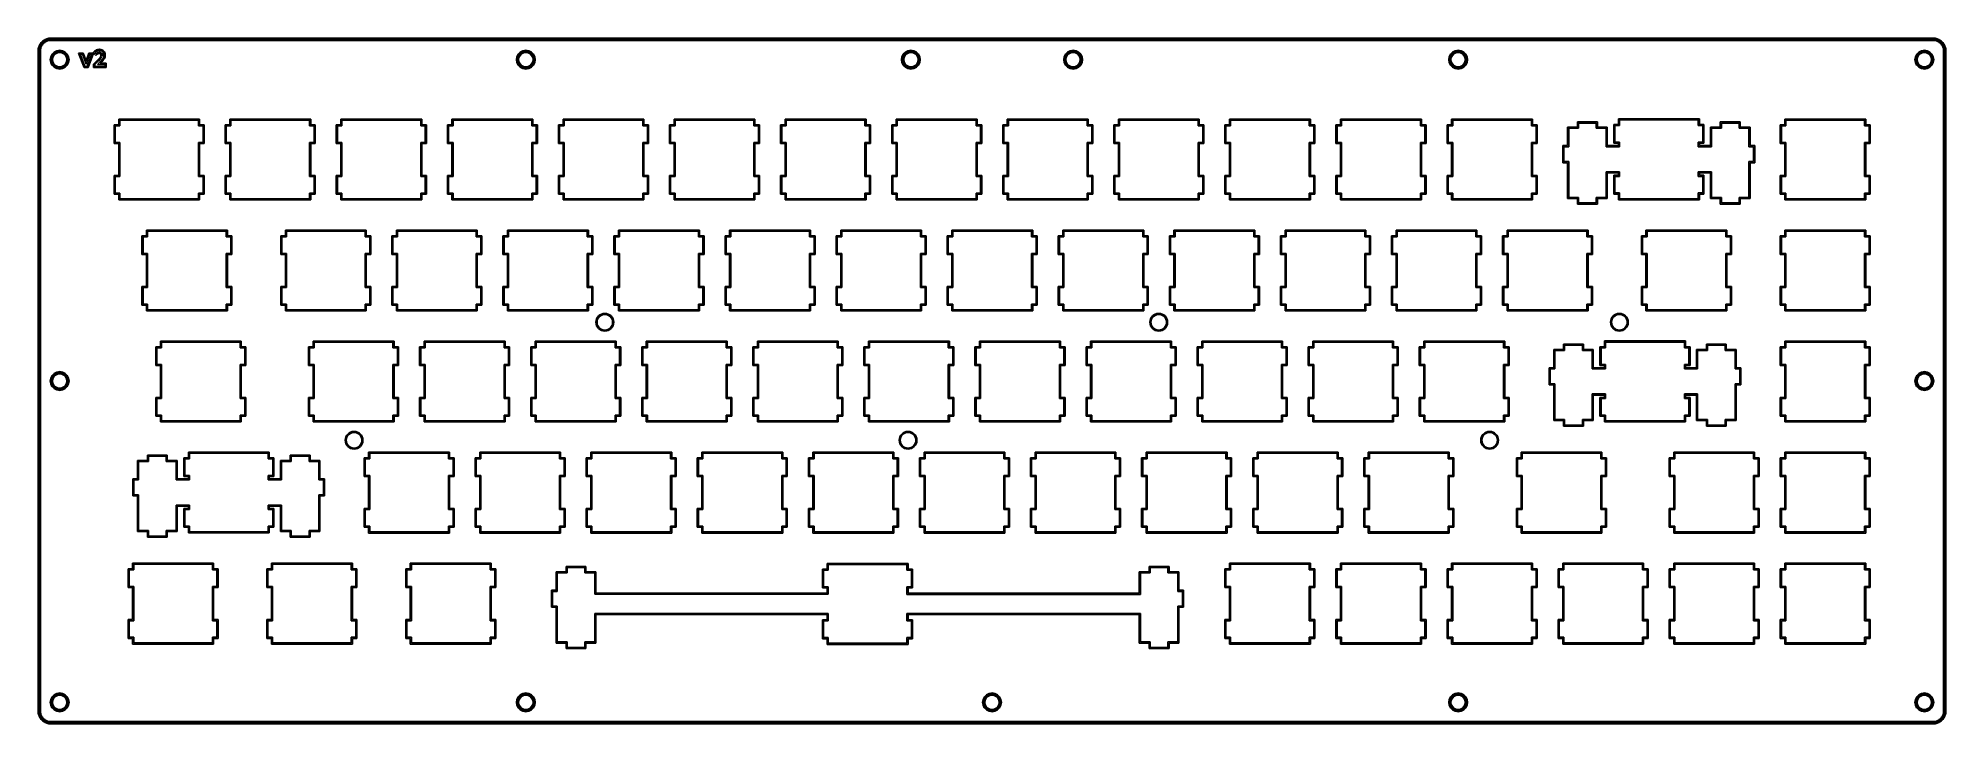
# Model space of a CAD drawing. Extents: x 5 to 332, y 5 to 122.
import ezdxf

# ---------------------------------------------------------------- set-up
doc = ezdxf.new("R2010")
doc.units = 0
doc.layers.add('Layer_1', color=7, linetype='CONTINUOUS')

msp = doc.modelspace()

# ---------------------------------------------------------------- linework, layer by layer
at = {"layer": 'Layer_1', "color": 7}
for p, q in [((4.976563, 121.086938), (4.917969, 120.926781)), ((5.048829, 121.245141), (4.976563, 121.086938)), ((5.132813, 121.393578), (5.048829, 121.245141)), ((5.226563, 121.538109), (5.132813, 121.393578)), ((5.148438, 121.016625), (5.212891, 121.161156)), ((5.222656, 121.155297), (5.158203, 121.014672)), ((5.212891, 121.161156), (5.291016, 121.297875)), ((5.298828, 121.292016), (5.222656, 121.155297)), ((5.335938, 121.672875), (5.226563, 121.538109)), ((5.291016, 121.297875), (5.376953, 121.430688)), ((5.384766, 121.422875), (5.298828, 121.292016)), ((5.330078, 120.942506), (5.386719, 121.071413)), ((5.451172, 121.799828), (5.335938, 121.672875)), ((5.376953, 121.430688), (5.476563, 121.553734)), ((5.484375, 121.545922), (5.384766, 121.422875)), ((5.386719, 121.071413), (5.457031, 121.196413)), ((5.578125, 121.915063), (5.451172, 121.799828)), ((5.457031, 121.196413), (5.535156, 121.315453)), ((5.476563, 121.553734), (5.582031, 121.668969)), ((5.589844, 121.661156), (5.484375, 121.545922)), ((5.535156, 121.315453), (5.625, 121.424828)), ((5.712891, 122.022484), (5.578125, 121.915063)), ((5.582031, 121.668969), (5.697266, 121.774438)), ((5.705078, 121.766625), (5.589844, 121.661156)), ((5.625, 121.424828), (5.720703, 121.530297)), ((5.697266, 121.774438), (5.822266, 121.872094)), ((5.828125, 121.866234), (5.705078, 121.766625)), ((5.857422, 122.118188), (5.712891, 122.022484)), ((5.720703, 121.530297), (5.826172, 121.627953)), ((5.822266, 121.872094), (5.953125, 121.959984)), ((5.826172, 121.627953), (5.9375, 121.715844)), ((5.958984, 121.952172), (5.828125, 121.866234)), ((6.005859, 122.202172), (5.857422, 122.118188)), ((5.9375, 121.715844), (6.054688, 121.793969)), ((5.953125, 121.959984), (6.089844, 122.036156)), ((6.09375, 122.028344), (5.958984, 121.952172)), ((6.160156, 122.272484), (6.005859, 122.202172)), ((6.054688, 121.793969), (6.177734, 121.862328)), ((6.089844, 122.036156), (6.232422, 122.102563)), ((6.238281, 122.092797), (6.09375, 122.028344)), ((6.322266, 122.334984), (6.160156, 122.272484)), ((6.177734, 121.862328), (6.308594, 121.922875)), ((6.232422, 122.102563), (6.378906, 122.15725)), ((6.382813, 122.149438), (6.238281, 122.092797)), ((6.308594, 121.922875), (6.439453, 121.971703)), ((6.490234, 122.379906), (6.322266, 122.334984)), ((6.378906, 122.15725), (6.533203, 122.198266)), ((6.535156, 122.190453), (6.382813, 122.149438)), ((6.439453, 121.971703), (6.578125, 122.008813)), ((6.658203, 122.413109), (6.490234, 122.379906)), ((6.533203, 122.198266), (6.6875, 122.231469)), ((6.6875, 122.21975), (6.535156, 122.190453)), ((6.578125, 122.008813), (6.716797, 122.038109)), ((6.828125, 122.434594), (6.658203, 122.413109)), ((6.6875, 122.231469), (6.841797, 122.249047)), ((6.84375, 122.239281), (6.6875, 122.21975)), ((6.716797, 122.038109), (6.859375, 122.053734)), ((6.998047, 122.440453), (6.828125, 122.434594)), ((6.841797, 122.249047), (7.001957, 122.254906)), ((7.001957, 122.247096), (6.84375, 122.239281)), ((6.859375, 122.053734), (7.005867, 122.061549)), ((329.80654, 122.440453), (6.998047, 122.440453)), ((7.001957, 122.254906), (329.80273, 122.254906)), ((329.802736, 122.245141), (7.001957, 122.247096)), ((7.005867, 122.061549), (329.798838, 122.059599)), ((329.798838, 122.059599), (329.943368, 122.053739)), ((329.80273, 122.254906), (329.95898, 122.249046)), ((329.957036, 122.239281), (329.802736, 122.245141)), ((329.97256, 122.434593), (329.80654, 122.440453)), ((329.943368, 122.053739), (330.083988, 122.038114)), ((330.113286, 122.21975), (329.957036, 122.239281)), ((329.95898, 122.249046), (330.11328, 122.231468)), ((330.14248, 122.413109), (329.97256, 122.434593)), ((330.083988, 122.038114), (330.224618, 122.008817)), ((330.11328, 122.231468), (330.26953, 122.198265)), ((330.267586, 122.190453), (330.113286, 122.21975)), ((330.3124, 122.379906), (330.14248, 122.413109)), ((330.224618, 122.008817), (330.361338, 121.971708)), ((330.417976, 122.149437), (330.267586, 122.190453)), ((330.26953, 122.198265), (330.42188, 122.157249)), ((330.47842, 122.334984), (330.3124, 122.379906)), ((330.361338, 121.971708), (330.492198, 121.92288)), ((330.564456, 122.092796), (330.417976, 122.149437)), ((330.42188, 122.157249), (330.56836, 122.102562)), ((330.64052, 122.272484), (330.47842, 122.334984)), ((330.492198, 121.92288), (330.623058, 121.862333)), ((330.707036, 122.028343), (330.564456, 122.092796)), ((330.56836, 122.102562), (330.71094, 122.036156)), ((330.623058, 121.862333), (330.746098, 121.793974)), ((330.79482, 122.202172), (330.64052, 122.272484)), ((330.841806, 121.952171), (330.707036, 122.028343)), ((330.71094, 122.036156), (330.84766, 121.959984)), ((330.746098, 121.793974), (330.865238, 121.715849)), ((330.94326, 122.118188), (330.79482, 122.202172)), ((330.974616, 121.866234), (330.841806, 121.952171)), ((330.84766, 121.959984), (330.98047, 121.872093)), ((330.865238, 121.715849), (330.976568, 121.627958)), ((331.08974, 122.022485), (330.94326, 122.118188)), ((331.097666, 121.766625), (330.974616, 121.866234)), ((330.976568, 121.627958), (331.080088, 121.530302)), ((330.98047, 121.872093), (331.10352, 121.774437)), ((331.080088, 121.530302), (331.177688, 121.424834)), ((331.22256, 121.915063), (331.08974, 122.022485)), ((331.210946, 121.661156), (331.097666, 121.766625)), ((331.10352, 121.774437), (331.21875, 121.668969)), ((331.177688, 121.424834), (331.265588, 121.315459)), ((331.318366, 121.545922), (331.210946, 121.661156)), ((331.21875, 121.668969), (331.32617, 121.553734)), ((331.34951, 121.799829), (331.22256, 121.915063)), ((331.265588, 121.315459), (331.343688, 121.196318)), ((331.416066, 121.422875), (331.318366, 121.545922)), ((331.32617, 121.553734), (331.42387, 121.430687)), ((331.343688, 121.196318), (331.413988, 121.071318)), ((331.4667, 121.672876), (331.34951, 121.799829)), ((331.413988, 121.071318), (331.472588, 120.942412)), ((331.501966, 121.292016), (331.416066, 121.422875)), ((331.42387, 121.430687), (331.50977, 121.297875)), ((331.57412, 121.53811), (331.4667, 121.672876)), ((331.580066, 121.155297), (331.501966, 121.292016)), ((331.50977, 121.297875), (331.58987, 121.161156)), ((331.66782, 121.393579), (331.57412, 121.53811)), ((331.642566, 121.014672), (331.580066, 121.155297)), ((331.58987, 121.161156), (331.65437, 121.016625)), ((331.75372, 121.245141), (331.66782, 121.393579)), ((331.82602, 121.086938), (331.75372, 121.245141)), ((331.88072, 120.934594), (331.82602, 121.086938)), ((4.81055, 120.252953), (4.8086, 6.99319)), ((4.81836, 120.420922), (4.81055, 120.252953)), ((4.837891, 120.592797), (4.81836, 120.420922)), ((4.871094, 120.760766), (4.837891, 120.592797)), ((4.917969, 120.926781), (4.871094, 120.760766)), ((4.994145, 6.9992), (4.996094, 120.251)), ((4.996094, 120.251), (5.001953, 120.40725)), ((5.001953, 120.40725), (5.021484, 120.5635)), ((5.005862, 120.249047), (5.003912, 6.99905)), ((5.013672, 120.40725), (5.005862, 120.249047)), ((5.029297, 120.5635), (5.013672, 120.40725)), ((5.021484, 120.5635), (5.050781, 120.717797)), ((5.060547, 120.717797), (5.029297, 120.5635)), ((5.050781, 120.717797), (5.09375, 120.870141)), ((5.103516, 120.868188), (5.060547, 120.717797)), ((5.09375, 120.870141), (5.148438, 121.016625)), ((5.158203, 121.014672), (5.103516, 120.868188)), ((5.189455, 7.00501), (5.191405, 120.247194)), ((5.191405, 120.247194), (5.197265, 120.393678)), ((5.197265, 120.393678), (5.21289, 120.534303)), ((5.21289, 120.534303), (5.240234, 120.672975)), ((5.240234, 120.672975), (5.279297, 120.811647)), ((5.279297, 120.811647), (5.330078, 120.942506)), ((6.960938, 119.251), (6.882813, 118.749047)), ((6.882813, 118.749047), (6.960938, 118.251)), ((7.193359, 119.702172), (6.960938, 119.251)), ((6.960938, 118.251), (7.179688, 117.825219)), ((7.070313, 118.749047), (7.138672, 119.194359)), ((7.138672, 118.307641), (7.070313, 118.749047)), ((7.150391, 119.190453), (7.080079, 118.749047)), ((7.080079, 118.749047), (7.150391, 118.311547)), ((7.138672, 119.194359), (7.34375, 119.590844)), ((7.341797, 117.913109), (7.138672, 118.307641)), ((7.351563, 119.584984), (7.150391, 119.190453)), ((7.150391, 118.311547), (7.351563, 117.917016)), ((7.179688, 117.825219), (7.195313, 117.797875)), ((7.550781, 120.057641), (7.193359, 119.702172)), ((7.195313, 117.797875), (7.550781, 117.442406)), ((7.267578, 118.749047), (7.328125, 119.133813)), ((7.328125, 118.368188), (7.267578, 118.749047)), ((7.328125, 119.133813), (7.503906, 119.473656)), ((7.503906, 118.028344), (7.328125, 118.368188)), ((7.34375, 117.911156), (7.341797, 117.913109)), ((7.34375, 119.590844), (7.660156, 119.90725)), ((7.660156, 117.592797), (7.34375, 117.911156)), ((7.666016, 119.899438), (7.351563, 119.584984)), ((7.351563, 117.917016), (7.664063, 117.602563)), ((7.503906, 119.473656), (7.775391, 119.749047)), ((7.775391, 117.752953), (7.503906, 118.028344)), ((8, 120.288109), (7.550781, 120.057641)), ((7.660156, 119.90725), (8.058594, 120.110375)), ((8.060547, 120.100609), (7.666016, 119.899438)), ((7.775391, 119.749047), (8.119141, 119.922875)), ((8.5, 120.366234), (8, 120.288109)), ((8.058594, 120.110375), (8.5, 120.180688)), ((8.5, 120.168969), (8.060547, 120.100609)), ((8.119141, 119.922875), (8.5, 119.983422)), ((9.001953, 120.288109), (8.5, 120.366234)), ((8.5, 120.180688), (8.943359, 120.110375)), ((8.9375, 120.100609), (8.5, 120.168969)), ((8.5, 119.983422), (8.880859, 119.922875)), ((8.880859, 119.922875), (9.226563, 119.749047)), ((9.335938, 119.899438), (8.9375, 120.100609)), ((8.943359, 120.110375), (9.341797, 119.90725)), ((9.451172, 120.057641), (9.001953, 120.288109)), ((9.226563, 119.749047), (9.498047, 119.473656)), ((9.498047, 118.026391), (9.226563, 117.752953)), ((9.650391, 119.584984), (9.335938, 119.899438)), ((9.335938, 117.602559), (9.650391, 117.915059)), ((9.341797, 119.90725), (9.65625, 119.590844)), ((9.65625, 117.911156), (9.341797, 117.592797)), ((9.806641, 119.702172), (9.451172, 120.057641)), ((9.451172, 117.442406), (9.806641, 117.799828)), ((9.498047, 119.473656), (9.671875, 119.133813)), ((9.671875, 118.368188), (9.498047, 118.026391)), ((9.849609, 119.190453), (9.650391, 119.584984)), ((9.650391, 117.915059), (9.84961, 118.311544)), ((9.65625, 119.590844), (9.861328, 119.194359)), ((9.861328, 118.307641), (9.65625, 117.911156)), ((9.671875, 119.133813), (9.732422, 118.749047)), ((9.732422, 118.749047), (9.671875, 118.368188)), ((10.039062, 119.251), (9.806641, 119.702172)), ((9.806641, 117.799828), (10.039062, 118.251)), ((9.919922, 118.749044), (9.849609, 119.190453)), ((9.84961, 118.311544), (9.919922, 118.749044)), ((9.861328, 119.194359), (9.929688, 118.749047)), ((9.929688, 118.749047), (9.861328, 118.307641)), ((10.117188, 118.749047), (10.039062, 119.251)), ((10.039062, 118.251), (10.117188, 118.749047)), ((11.726562, 119.860375), (12.6875, 117.403344)), ((12.005859, 119.860375), (11.726562, 119.860375)), ((11.998047, 119.674828), (12.005847, 119.674828)), ((12.814441, 117.588891), (11.998047, 119.674828)), ((12.005847, 119.674828), (12.417957, 119.674828)), ((12.546875, 119.860375), (12.005859, 119.860375)), ((12.412109, 119.665063), (12.011717, 119.665058)), ((12.011717, 119.665058), (12.82031, 117.598652)), ((12.919922, 118.295922), (12.412109, 119.665063)), ((12.417957, 119.674828), (12.927722, 118.297875)), ((13.033203, 118.547875), (12.546875, 119.860375)), ((13.03125, 117.948266), (12.919922, 118.295922)), ((12.927722, 118.297875), (13.031238, 117.975609)), ((13.031238, 117.975609), (13.140613, 118.307641)), ((13.150391, 118.303734), (13.03125, 117.948266)), ((13.517578, 119.860375), (13.033203, 118.547875)), ((13.140613, 118.307641), (13.646472, 119.674828)), ((13.654297, 119.665063), (13.150391, 118.303734)), ((13.226555, 117.598652), (14.037109, 119.665063)), ((14.052722, 119.674828), (13.234363, 117.588891)), ((13.359372, 117.403344), (14.324219, 119.860375)), ((14.324219, 119.860375), (13.517578, 119.860375)), ((13.646472, 119.674828), (14.052722, 119.674828)), ((14.037109, 119.665063), (13.654297, 119.665063)), ((14.375008, 120.108424), (14.261727, 119.985377)), ((14.261727, 119.985377), (14.70118, 119.456081)), ((15.06822, 118.745138), (14.312361, 117.995138)), ((14.312361, 117.995138), (14.312361, 117.403341)), ((14.498002, 117.918969), (15.199174, 118.614281)), ((14.498002, 117.588898), (14.498002, 117.918969)), ((15.20503, 118.608422), (14.507812, 117.915063)), ((14.507812, 117.915063), (14.507812, 117.751)), ((14.507863, 119.979511), (14.509863, 119.981461)), ((14.712942, 119.731464), (14.507863, 119.979511)), ((14.591796, 120.028344), (14.525386, 119.96975)), ((14.525386, 119.96975), (14.718745, 119.741234)), ((14.70118, 119.456081), (14.849617, 119.606471)), ((14.716842, 119.735374), (14.712942, 119.731464)), ((14.718745, 119.741234), (14.789055, 119.803734)), ((14.849617, 119.606471), (14.849617, 119.608421)), ((14.958984, 117.932641), (15.458984, 118.418969)), ((16.279297, 117.932641), (14.958984, 117.932641)), ((15.464846, 118.411164), (14.982424, 117.942414)), ((14.982424, 117.942414), (16.287111, 117.942414)), ((15.07022, 118.745138), (15.06822, 118.745138)), ((15.332128, 120.33693), (15.332031, 120.336938)), ((15.332032, 120.522484), (15.332039, 120.522487)), ((15.4375, 118.127953), (15.59375, 118.280297)), ((16.472517, 118.127953), (15.4375, 118.127953)), ((15.48433, 119.22561), (15.48233, 119.2217)), ((15.54102, 119.655292), (15.54102, 119.653342)), ((15.646439, 119.131859), (15.679639, 119.190453)), ((15.714884, 119.272487), (15.703164, 119.272487)), ((15.718794, 119.70608), (15.718794, 119.70803)), ((15.722694, 119.694361), (15.718794, 119.70608)), ((15.722694, 119.678736), (15.722694, 119.694361)), ((15.724604, 119.717796), (15.726604, 119.709986)), ((15.765626, 118.717801), (15.740236, 118.694364)), ((15.740236, 118.694364), (15.740236, 118.692414)), ((15.757812, 118.727559), (15.78125, 118.751)), ((15.757812, 118.725609), (15.757812, 118.727559)), ((15.765626, 118.719751), (15.765626, 118.717801)), ((15.78125, 118.751), (15.78125, 118.75686)), ((15.808584, 119.948268), (15.808594, 119.948266)), ((15.902344, 119.805688), (15.906244, 119.797878)), ((15.902344, 118.5967), (15.925784, 118.620137)), ((15.902344, 118.59475), (15.902344, 118.5967)), ((15.917964, 119.723659), (15.906244, 119.762722)), ((15.921873, 119.643574), (15.931673, 119.643574)), ((15.921913, 119.643574), (15.921873, 119.643574)), ((15.925784, 118.620137), (15.925784, 118.626)), ((15.96875, 118.997091), (15.98242, 119.018575)), ((15.96875, 118.995141), (15.96875, 118.997091)), ((15.98242, 119.018575), (15.98242, 119.026385)), ((16.046875, 119.932641), (16.035155, 119.932641)), ((16.076168, 119.874042), (16.060547, 119.91311)), ((16.279297, 117.598652), (16.279297, 117.932641)), ((16.287111, 117.942414), (16.287111, 117.588898)), ((16.472517, 117.403341), (16.472517, 118.127953)), ((86.912109, 119.251), (86.833984, 118.749047)), ((86.833984, 118.749047), (86.912109, 118.251)), ((87.142578, 119.702172), (86.912109, 119.251)), ((86.912109, 118.251), (87.128906, 117.825219)), ((87.021437, 118.749044), (87.089797, 119.194357)), ((87.089797, 118.307638), (87.021437, 118.749044)), ((87.099609, 119.190454), (87.031249, 118.749047)), ((87.031249, 118.749047), (87.099609, 118.311547)), ((87.089797, 119.194357), (87.294875, 119.590841)), ((87.290969, 117.913107), (87.089797, 118.307638)), ((87.302734, 119.584985), (87.099609, 119.190454)), ((87.099609, 118.311547), (87.300781, 117.917016)), ((87.128906, 117.825219), (87.144536, 117.799828)), ((87.5, 120.057641), (87.142578, 119.702172)), ((87.144536, 117.799828), (87.500005, 117.442406)), ((87.218754, 118.749047), (87.277344, 119.133812)), ((87.277344, 118.368187), (87.218754, 118.749047)), ((87.277344, 119.133812), (87.455078, 119.473656)), ((87.453125, 118.028344), (87.277344, 118.368187)), ((87.292969, 117.911157), (87.290969, 117.913107)), ((87.609375, 117.592797), (87.292969, 117.911157)), ((87.294875, 119.590841), (87.609328, 119.907247)), ((87.300781, 117.917016), (87.617188, 117.602563)), ((87.617188, 119.899438), (87.302734, 119.584985)), ((87.726562, 117.752953), (87.453125, 118.028344)), ((87.455078, 119.473656), (87.726562, 119.749047)), ((87.951172, 120.288109), (87.5, 120.057641)), ((87.609328, 119.907247), (88.009719, 120.110372)), ((88.011719, 120.10061), (87.617188, 119.899438)), ((87.726562, 119.749047), (88.070312, 119.922875)), ((88.451172, 120.366234), (87.951172, 120.288109)), ((88.009719, 120.110372), (88.451172, 120.180688)), ((88.451172, 120.168969), (88.011719, 120.10061)), ((88.070312, 119.922875), (88.451172, 119.983422)), ((88.951172, 120.288109), (88.451172, 120.366234)), ((88.451172, 120.180688), (88.892578, 120.110376)), ((88.890625, 120.100609), (88.451172, 120.168969)), ((88.451172, 119.983422), (88.832031, 119.922875)), ((88.832031, 119.922875), (89.175781, 119.749047)), ((89.285156, 119.899438), (88.890625, 120.100609)), ((88.892578, 120.110376), (89.291016, 119.907251)), ((89.400391, 120.057641), (88.951172, 120.288109)), ((89.175781, 119.749047), (89.449219, 119.473656)), ((89.449219, 118.026391), (89.175781, 117.752953)), ((89.285154, 117.60256), (89.60156, 117.91506)), ((89.601562, 119.584984), (89.285156, 119.899438)), ((89.291016, 119.907251), (89.607422, 119.590844)), ((89.607422, 117.911157), (89.291016, 117.592797)), ((89.759766, 119.702172), (89.400391, 120.057641)), ((89.400391, 117.442406), (89.759766, 117.799828)), ((89.449219, 119.473656), (89.623047, 119.133812)), ((89.623047, 118.368187), (89.449219, 118.026391)), ((89.60156, 117.91506), (89.800779, 118.311544)), ((89.800781, 119.190453), (89.601562, 119.584984)), ((89.607422, 119.590844), (89.810547, 119.19436)), ((89.810547, 118.307641), (89.607422, 117.911157)), ((89.623047, 119.133812), (89.683597, 118.749047)), ((89.683597, 118.749047), (89.623047, 118.368187)), ((89.988281, 119.251), (89.759766, 119.702172)), ((89.759766, 117.799828), (89.988281, 118.251)), ((89.800779, 118.311544), (89.871089, 118.749044)), ((89.871089, 118.749044), (89.800781, 119.190453)), ((89.810547, 119.19436), (89.880857, 118.749047)), ((89.880857, 118.749047), (89.810547, 118.307641)), ((90.068359, 118.749047), (89.988281, 119.251)), ((89.988281, 118.251), (90.068359, 118.749047)), ((152.951178, 119.249049), (152.873078, 118.751003)), ((152.873078, 118.751003), (152.951178, 118.251003)), ((153.181648, 119.702174), (152.951178, 119.249049)), ((152.951178, 118.251003), (153.181648, 117.799831)), ((153.06055, 118.751), (153.12895, 119.192406)), ((153.12891, 118.307641), (153.06055, 118.751)), ((153.13867, 119.188496), (153.07027, 118.749043)), ((153.07027, 118.749043), (153.13867, 118.311543)), ((153.33398, 117.911156), (153.12891, 118.307641)), ((153.12895, 119.192406), (153.33402, 119.590844)), ((153.33984, 119.584981), (153.13867, 119.188496)), ((153.13867, 118.311543), (153.33984, 117.915059)), ((153.539068, 120.057643), (153.181648, 119.702174)), ((153.181648, 117.799831), (153.539068, 117.442409)), ((153.25781, 118.749047), (153.31641, 119.131859)), ((153.31641, 118.368188), (153.25781, 118.749047)), ((153.31641, 119.131859), (153.49219, 119.473656)), ((153.49219, 118.026391), (153.31641, 118.368188)), ((153.64839, 117.592797), (153.33398, 117.911156)), ((153.33402, 119.590844), (153.64848, 119.90725)), ((153.65625, 119.897481), (153.33984, 119.584981)), ((153.33984, 117.915059), (153.65625, 117.602559)), ((153.49219, 119.473656), (153.76562, 119.747094)), ((153.76562, 117.752953), (153.49219, 118.026391)), ((153.988288, 120.288112), (153.539068, 120.057643)), ((153.64848, 119.90725), (154.04692, 120.110375)), ((154.05078, 120.100606), (153.65625, 119.897481)), ((153.76562, 119.747094), (154.10938, 119.922875)), ((154.490238, 120.36819), (153.988288, 120.288112)), ((154.04692, 120.110375), (154.49023, 120.180688)), ((154.49023, 120.170918), (154.05078, 120.100606)), ((154.10938, 119.922875), (154.49023, 119.983422)), ((154.49023, 120.180688), (154.93164, 120.110376)), ((154.92971, 120.100609), (154.49023, 120.170918)), ((154.49023, 119.983422), (154.87109, 119.922875)), ((154.99023, 120.288109), (154.490238, 120.36819)), ((154.87109, 119.922875), (155.21484, 119.747094)), ((155.32424, 119.897484), (154.92971, 120.100609)), ((154.93164, 120.110376), (155.33008, 119.907251)), ((155.43945, 120.057641), (154.99023, 120.288109)), ((155.21484, 119.747094), (155.48633, 119.473656)), ((155.48633, 118.026391), (155.21484, 117.752953)), ((155.63869, 119.584984), (155.32424, 119.897484)), ((155.32424, 117.602563), (155.63869, 117.915063)), ((155.33008, 119.907251), (155.64648, 119.590844)), ((155.64648, 117.911157), (155.33008, 117.592797)), ((155.439428, 117.442443), (155.798808, 117.799865)), ((155.79883, 119.702172), (155.43945, 120.057641)), ((155.48633, 119.473656), (155.66211, 119.131859)), ((155.66211, 118.368187), (155.48633, 118.026391)), ((155.83986, 119.1885), (155.63869, 119.584984)), ((155.63869, 117.915063), (155.83986, 118.311547)), ((155.64648, 119.590844), (155.84961, 119.192407)), ((155.84961, 118.307641), (155.64648, 117.911157)), ((155.66211, 119.131859), (155.72261, 118.749047)), ((155.72261, 118.749047), (155.66211, 118.368187)), ((155.798808, 117.799865), (156.02734, 118.251)), ((156.02734, 119.249047), (155.79883, 119.702172)), ((155.91016, 118.749047), (155.83986, 119.1885)), ((155.83986, 118.311547), (155.91016, 118.749047)), ((155.84961, 119.192407), (155.91991, 118.751001)), ((155.91991, 118.751001), (155.84961, 118.307641)), ((156.10744, 118.751), (156.02734, 119.249047)), ((156.02734, 118.251), (156.10744, 118.751)), ((180.77344, 119.251), (180.69531, 118.749047)), ((180.69531, 118.749047), (180.77344, 118.251)), ((181.00391, 119.702172), (180.77344, 119.251)), ((180.77344, 118.251), (181.00391, 117.799828)), ((180.88273, 118.749044), (180.95113, 119.194357)), ((180.95113, 118.307638), (180.88273, 118.749044)), ((180.96094, 119.190454), (180.89254, 118.749047)), ((180.89254, 118.749047), (180.96094, 118.311547)), ((180.95113, 119.194357), (181.15621, 119.590841)), ((181.15621, 117.911154), (180.95113, 118.307638)), ((181.16406, 119.584985), (180.96094, 119.190454)), ((180.96094, 118.311547), (181.16406, 117.915063)), ((181.36328, 120.057641), (181.00391, 119.702172)), ((181.00391, 117.799828), (181.33984, 117.463891)), ((181.08007, 118.749047), (181.13867, 119.133812)), ((181.13867, 118.368187), (181.08007, 118.749047)), ((181.13867, 119.133812), (181.31641, 119.473656)), ((181.31445, 118.026391), (181.13867, 118.368187)), ((181.15621, 119.590841), (181.47262, 119.907247)), ((181.47066, 117.594747), (181.15621, 117.911154)), ((181.47852, 119.899438), (181.16406, 119.584985)), ((181.16406, 117.915063), (181.48047, 117.602563)), ((181.58984, 117.752953), (181.31445, 118.026391)), ((181.31641, 119.473656), (181.58789, 119.749047)), ((181.8125, 120.288109), (181.36328, 120.057641)), ((181.47262, 119.907247), (181.87105, 120.110372)), ((181.87305, 120.10061), (181.47852, 119.899438)), ((181.58789, 119.749047), (181.93164, 119.922875)), ((182.3125, 120.366234), (181.8125, 120.288109)), ((181.87105, 120.110372), (182.3125, 120.180688)), ((182.3125, 120.168969), (181.87305, 120.10061)), ((181.93164, 119.922875), (182.3125, 119.983422)), ((182.81445, 120.288109), (182.3125, 120.366234)), ((182.3125, 120.180688), (182.75586, 120.110376)), ((182.75198, 120.100607), (182.3125, 120.168969)), ((182.3125, 119.983422), (182.69336, 119.922875)), ((182.69336, 119.922875), (183.03711, 119.749047)), ((183.14651, 119.899435), (182.75198, 120.100607)), ((182.75586, 120.110376), (183.1543, 119.907251)), ((183.26367, 120.057641), (182.81445, 120.288109)), ((183.03711, 119.749047), (183.31055, 119.473656)), ((183.31055, 118.026391), (183.03711, 117.752953)), ((183.46292, 119.584982), (183.14651, 119.899435)), ((183.14651, 117.60256), (183.46292, 117.91506)), ((183.1543, 119.907251), (183.46875, 119.590844)), ((183.46875, 117.911157), (183.1543, 117.592797)), ((183.26366, 117.442447), (183.62108, 117.799869)), ((183.61914, 119.702172), (183.26367, 120.057641)), ((183.31055, 119.473656), (183.48438, 119.133812)), ((183.48438, 118.368187), (183.31055, 118.026391)), ((183.66214, 119.190451), (183.46292, 119.584982)), ((183.46292, 117.91506), (183.66214, 118.311544)), ((183.46875, 119.590844), (183.67383, 119.19436)), ((183.67383, 118.307641), (183.46875, 117.911157)), ((183.48438, 119.133812), (183.54488, 118.749047)), ((183.54488, 118.749047), (183.48438, 118.368187)), ((183.85156, 119.251), (183.61914, 119.702172)), ((183.62108, 117.799869), (183.85156, 118.251)), ((183.73244, 118.749044), (183.66214, 119.190451)), ((183.66214, 118.311544), (183.73244, 118.749044)), ((183.67383, 119.19436), (183.74223, 118.749047)), ((183.74223, 118.749047), (183.67383, 118.307641)), ((183.92969, 118.749047), (183.85156, 119.251)), ((183.85156, 118.251), (183.92969, 118.749047)), ((246.8125, 119.251), (246.73438, 118.749047)), ((246.73438, 118.749047), (246.8125, 118.251)), ((247.04297, 119.702172), (246.8125, 119.251)), ((246.8125, 118.251), (247.0293, 117.825219)), ((246.92178, 118.749047), (246.99018, 119.19436)), ((246.99018, 118.307641), (246.92178, 118.749047)), ((247, 119.190453), (246.9316, 118.749047)), ((246.9316, 118.749047), (247, 118.311547)), ((246.99018, 119.19436), (247.19331, 119.590844)), ((247.19136, 117.91311), (246.99018, 118.307641)), ((247.20117, 119.584985), (247, 119.190453)), ((247, 118.311547), (247.20117, 117.917016)), ((247.0293, 117.825219), (247.0449, 117.797875)), ((247.40234, 120.057641), (247.04297, 119.702172)), ((247.0449, 117.797875), (247.40232, 117.442406)), ((247.11913, 118.749047), (247.17773, 119.133812)), ((247.17773, 118.368187), (247.11913, 118.749047)), ((247.17773, 119.133812), (247.35352, 119.473656)), ((247.35352, 118.028344), (247.17773, 118.368187)), ((247.19336, 117.91311), (247.19136, 117.91311)), ((247.19331, 119.590844), (247.51167, 119.907251)), ((247.51172, 117.592797), (247.19336, 117.91311)), ((247.51758, 119.899438), (247.20117, 119.584985)), ((247.20117, 117.917016), (247.51758, 117.602563)), ((247.35352, 119.473656), (247.62695, 119.749047)), ((247.62695, 117.752953), (247.35352, 118.028344)), ((247.85156, 120.288109), (247.40234, 120.057641)), ((247.51167, 119.907251), (247.91011, 120.110376)), ((247.91211, 120.10061), (247.51758, 119.899438)), ((247.62695, 119.749047), (247.9707, 119.922875)), ((248.35156, 120.366234), (247.85156, 120.288109)), ((247.91011, 120.110376), (248.35156, 120.180688)), ((248.35156, 120.168969), (247.91211, 120.10061)), ((247.9707, 119.922875), (248.35156, 119.983422)), ((248.84961, 120.288109), (248.35156, 120.366234)), ((248.35156, 120.180688), (248.79297, 120.110376)), ((248.79102, 120.100609), (248.35156, 120.168969)), ((248.35156, 119.983422), (248.73242, 119.922875)), ((248.73242, 119.922875), (249.07617, 119.749047)), ((249.18555, 119.899438), (248.79102, 120.100609)), ((248.79297, 120.110376), (249.19336, 119.907251)), ((249.30273, 120.057641), (248.84961, 120.288109)), ((249.07617, 119.749047), (249.34766, 119.473656)), ((249.34766, 118.026391), (249.07617, 117.752953)), ((249.5, 119.584984), (249.18555, 119.899438)), ((249.18558, 117.60256), (249.50003, 117.91506)), ((249.50781, 117.911157), (249.19141, 117.592797)), ((249.19336, 119.907251), (249.50781, 119.590844)), ((249.6582, 119.702172), (249.30273, 120.057641)), ((249.30274, 117.442446), (249.6582, 117.799828)), ((249.34766, 119.473656), (249.52344, 119.133812)), ((249.52344, 118.368187), (249.34766, 118.026391)), ((249.7012, 119.19045), (249.5, 119.584984)), ((249.50003, 117.91506), (249.7012, 118.311544)), ((249.50781, 119.590844), (249.71094, 119.19436)), ((249.71094, 118.307641), (249.50781, 117.911157)), ((249.52344, 119.133812), (249.58394, 118.749047)), ((249.58394, 118.749047), (249.52344, 118.368187)), ((249.88867, 119.251), (249.6582, 119.702172)), ((249.6582, 117.799828), (249.88867, 118.251)), ((249.7715, 118.749044), (249.7012, 119.19045)), ((249.7012, 118.311544), (249.7715, 118.749044)), ((249.71094, 119.19436), (249.78124, 118.749047)), ((249.78124, 118.749047), (249.71094, 118.307641)), ((249.96875, 118.749047), (249.88867, 119.251)), ((249.88867, 118.251), (249.96875, 118.749047)), ((326.76172, 119.251), (326.68555, 118.749047)), ((326.68555, 118.749047), (326.76172, 118.251)), ((326.99414, 119.702172), (326.76172, 119.251)), ((326.76172, 118.251), (326.98047, 117.825219)), ((326.873, 118.749047), (326.9394, 119.19436)), ((326.9394, 118.307641), (326.873, 118.749047)), ((326.95117, 119.190454), (326.88277, 118.749047)), ((326.88277, 118.749047), (326.95117, 118.311547)), ((326.9394, 119.19436), (327.14448, 119.590844)), ((327.14253, 117.91311), (326.9394, 118.307641)), ((327.15234, 119.584985), (326.95117, 119.190454)), ((326.95117, 118.311547), (327.15234, 117.917016)), ((326.98047, 117.825219), (326.99607, 117.797875)), ((327.34961, 120.057641), (326.99414, 119.702172)), ((326.99607, 117.797875), (327.35154, 117.442406)), ((327.07031, 118.749047), (327.12891, 119.133812)), ((327.12891, 118.368187), (327.07031, 118.749047)), ((327.12891, 119.133812), (327.30469, 119.473656)), ((327.30469, 118.028344), (327.12891, 118.368187)), ((327.14453, 117.91311), (327.14253, 117.91311)), ((327.14448, 119.590844), (327.46089, 119.907251)), ((327.46094, 117.592797), (327.14453, 117.91311)), ((327.46875, 119.899438), (327.15234, 119.584985)), ((327.15234, 117.917016), (327.46875, 117.602563)), ((327.30469, 119.473656), (327.57812, 119.749047)), ((327.57812, 117.752953), (327.30469, 118.028344)), ((327.80078, 120.288109), (327.34961, 120.057641)), ((327.46089, 119.907251), (327.85933, 120.110376)), ((327.86328, 120.10061), (327.46875, 119.899438)), ((327.57812, 119.749047), (327.92188, 119.922875)), ((328.30273, 120.366234), (327.80078, 120.288109)), ((327.85933, 120.110376), (328.30273, 120.180688)), ((328.30273, 120.168969), (327.86328, 120.10061)), ((327.92188, 119.922875), (328.30273, 119.983422)), ((328.80273, 120.288109), (328.30273, 120.366234)), ((328.30273, 120.180688), (328.74414, 120.110376)), ((328.74221, 120.100607), (328.30273, 120.168969)), ((328.30273, 119.983422), (328.68359, 119.922875)), ((328.68359, 119.922875), (329.02734, 119.749047)), ((329.13674, 119.899435), (328.74221, 120.100607)), ((328.74414, 120.110376), (329.14258, 119.907251)), ((329.25195, 120.057641), (328.80273, 120.288109)), ((329.02734, 119.749047), (329.29883, 119.473656)), ((329.29883, 118.026391), (329.02734, 117.752953)), ((329.45119, 119.584982), (329.13674, 119.899435)), ((329.13674, 117.60256), (329.45119, 117.91506)), ((329.45898, 117.911157), (329.14062, 117.592797)), ((329.14258, 119.907251), (329.45898, 119.590844)), ((329.60938, 119.702172), (329.25195, 120.057641)), ((329.25195, 117.442446), (329.60938, 117.799868)), ((329.29883, 119.473656), (329.47461, 119.133812)), ((329.47461, 118.368187), (329.29883, 118.026391)), ((329.65236, 119.190451), (329.45119, 119.584982)), ((329.45119, 117.91506), (329.65236, 118.311544)), ((329.45898, 119.590844), (329.66211, 119.19436)), ((329.66211, 118.307641), (329.45898, 117.911157)), ((329.47461, 119.133812), (329.53521, 118.749047)), ((329.53521, 118.749047), (329.47461, 118.368187)), ((329.83984, 119.251), (329.60938, 119.702172)), ((329.60938, 117.799868), (329.83984, 118.251)), ((329.72266, 118.749044), (329.65236, 119.190451)), ((329.65236, 118.311544), (329.72266, 118.749044)), ((329.66211, 119.19436), (329.73241, 118.749047)), ((329.73241, 118.749047), (329.66211, 118.307641)), ((329.91992, 118.749047), (329.83984, 119.251)), ((329.83984, 118.251), (329.91992, 118.749047)), ((331.472588, 120.942412), (331.525288, 120.805693)), ((331.525288, 120.805693), (331.562388, 120.67288)), ((331.562388, 120.67288), (331.589688, 120.534209)), ((331.589688, 120.534209), (331.603388, 120.39163)), ((331.603388, 120.39163), (331.611388, 120.245146)), ((331.611388, 120.245146), (331.611388, 7.00491)), ((331.701166, 120.862328), (331.642566, 121.014672)), ((331.65437, 121.016625), (331.71097, 120.860375)), ((331.742166, 120.717797), (331.701166, 120.862328)), ((331.71097, 120.860375), (331.75197, 120.71975)), ((331.773366, 120.5635), (331.742166, 120.717797)), ((331.75197, 120.71975), (331.78127, 120.5635)), ((331.788966, 120.405297), (331.773366, 120.5635)), ((331.78127, 120.5635), (331.80077, 120.405297)), ((331.796966, 120.251), (331.788966, 120.405297)), ((331.796966, 6.9991), (331.796966, 120.251)), ((331.80077, 120.405297), (331.80677, 120.249047)), ((331.80677, 120.249047), (331.80677, 7.001)), ((331.88472, 120.928734), (331.88072, 120.934594)), ((331.93162, 120.760766), (331.88472, 120.928734)), ((331.96482, 120.592797), (331.93162, 120.760766)), ((331.98432, 120.420922), (331.96482, 120.592797)), ((331.99232, 120.254906), (331.98432, 120.420922)), ((331.99232, 6.99514), (331.99232, 120.254906)), ((7.550781, 117.442406), (8, 117.211938)), ((8.058594, 117.389672), (7.660156, 117.592797)), ((7.664063, 117.602563), (8.060547, 117.399438)), ((8.119141, 117.577172), (7.775391, 117.752953)), ((8, 117.211938), (8.5, 117.133808)), ((8.5, 117.319359), (8.058594, 117.389672)), ((8.060547, 117.399438), (8.5, 117.331078)), ((8.5, 117.516625), (8.119141, 117.577172)), ((8.880859, 117.577172), (8.5, 117.516625)), ((8.943359, 117.389672), (8.5, 117.319359)), ((8.5, 117.331078), (8.513672, 117.333028)), ((8.5, 117.133808), (8.513672, 117.135808)), ((8.513672, 117.333028), (8.939453, 117.399434)), ((8.513672, 117.135808), (9.001953, 117.211978)), ((9.226563, 117.752953), (8.880859, 117.577172)), ((8.939453, 117.399434), (9.335938, 117.602559)), ((9.341797, 117.592797), (8.943359, 117.389672)), ((9.001953, 117.211978), (9.451172, 117.442406)), ((12.6875, 117.403344), (12.75195, 117.403344)), ((12.75195, 117.403344), (13.359372, 117.403344)), ((13.234363, 117.588891), (12.814441, 117.588891)), ((12.82031, 117.598652), (12.88476, 117.598652)), ((12.88476, 117.598652), (12.91601, 117.598652)), ((12.91601, 117.598652), (13.144525, 117.598652)), ((13.144525, 117.598652), (13.226555, 117.598652)), ((14.312361, 117.403341), (14.406111, 117.403341)), ((14.406111, 117.403341), (16.285017, 117.403341)), ((16.285111, 117.588898), (14.498002, 117.588898)), ((14.507812, 117.751), (14.503912, 117.74709)), ((14.503912, 117.74709), (14.507812, 117.74709)), ((14.507812, 117.74709), (14.507812, 117.598652)), ((14.507812, 117.598652), (14.601562, 117.598652)), ((14.601562, 117.598652), (16.279297, 117.598652)), ((16.285017, 117.403341), (16.472517, 117.403341)), ((16.287111, 117.588898), (16.285111, 117.588898)), ((87.500005, 117.442406), (87.951177, 117.211938)), ((88.009766, 117.389672), (87.609375, 117.592797)), ((87.617188, 117.602563), (88.011719, 117.399438)), ((88.070312, 117.577172), (87.726562, 117.752953)), ((87.951177, 117.211938), (88.451177, 117.133808)), ((88.451172, 117.31936), (88.009766, 117.389672)), ((88.011719, 117.399438), (88.451172, 117.331079)), ((88.451172, 117.516625), (88.070312, 117.577172)), ((88.832031, 117.577172), (88.451172, 117.516625)), ((88.892578, 117.389672), (88.451172, 117.31936)), ((88.451172, 117.331079), (88.464842, 117.333029)), ((88.451177, 117.133808), (88.464847, 117.135808)), ((88.464842, 117.333029), (88.890623, 117.399435)), ((88.464847, 117.135808), (88.951175, 117.211978)), ((89.175781, 117.752953), (88.832031, 117.577172)), ((88.890623, 117.399435), (89.285154, 117.60256)), ((89.291016, 117.592797), (88.892578, 117.389672)), ((88.951175, 117.211978), (89.400391, 117.442406)), ((153.539068, 117.442409), (153.990238, 117.211941)), ((154.04878, 117.389672), (153.64839, 117.592797)), ((153.65625, 117.602559), (154.05078, 117.399434)), ((154.10938, 117.577172), (153.76562, 117.752953)), ((153.990238, 117.211941), (154.490238, 117.131861)), ((154.49018, 117.31936), (154.04878, 117.389672)), ((154.05078, 117.399434), (154.49023, 117.329122)), ((154.48828, 117.516625), (154.10938, 117.577172)), ((154.86914, 117.579125), (154.48828, 117.516625)), ((154.93159, 117.389672), (154.49018, 117.31936)), ((154.49023, 117.329122), (154.50393, 117.333032)), ((154.490238, 117.131861), (154.503938, 117.135761)), ((154.50393, 117.333032), (154.92775, 117.401391)), ((154.503938, 117.135761), (154.957058, 117.208021)), ((155.21484, 117.752953), (154.86914, 117.579125)), ((154.92775, 117.401391), (155.32424, 117.602563)), ((154.93359, 117.389672), (154.93159, 117.389672)), ((155.33008, 117.592797), (154.93359, 117.389672)), ((154.957058, 117.208021), (154.988258, 117.210021)), ((154.988258, 117.210021), (155.439428, 117.442443)), ((181.33984, 117.463891), (181.36324, 117.442407)), ((181.36324, 117.442407), (181.81246, 117.211938)), ((181.47266, 117.592797), (181.47066, 117.594747)), ((181.87109, 117.389672), (181.47266, 117.592797)), ((181.48047, 117.602563), (181.875, 117.399438)), ((181.93359, 117.577172), (181.58984, 117.752953)), ((181.81246, 117.211938), (182.31246, 117.133808)), ((182.3125, 117.31936), (181.87109, 117.389672)), ((181.875, 117.399438), (182.3125, 117.331079)), ((182.3125, 117.516625), (181.93359, 117.577172)), ((182.31246, 117.133808), (182.32616, 117.135808)), ((182.69336, 117.577172), (182.3125, 117.516625)), ((182.75586, 117.389672), (182.3125, 117.31936)), ((182.3125, 117.331079), (182.3262, 117.333029)), ((182.32616, 117.135808), (182.81444, 117.211978)), ((182.3262, 117.333029), (182.75198, 117.399435)), ((183.03711, 117.752953), (182.69336, 117.577172)), ((182.75198, 117.399435), (183.14651, 117.60256)), ((183.1543, 117.592797), (182.75586, 117.389672)), ((182.81444, 117.211978), (183.26366, 117.442447)), ((247.40232, 117.442406), (247.85154, 117.211938)), ((247.91016, 117.389672), (247.51172, 117.592797)), ((247.51758, 117.602563), (247.91211, 117.399438)), ((247.9707, 117.577172), (247.62695, 117.752953)), ((247.85154, 117.211938), (248.35154, 117.133808)), ((248.35156, 117.31936), (247.91016, 117.389672)), ((247.91211, 117.399438), (248.35156, 117.331079)), ((248.35156, 117.516625), (247.9707, 117.577172)), ((248.35154, 117.133808), (248.36524, 117.135808)), ((248.73242, 117.577172), (248.35156, 117.516625)), ((248.79297, 117.389672), (248.35156, 117.31936)), ((248.35156, 117.331079), (248.36526, 117.333029)), ((248.36524, 117.135808), (248.84962, 117.211978)), ((248.36526, 117.333029), (248.79105, 117.399435)), ((249.07617, 117.752953), (248.73242, 117.577172)), ((248.79105, 117.399435), (249.18558, 117.60256)), ((249.19141, 117.592797), (248.79297, 117.389672)), ((248.84962, 117.211978), (249.30274, 117.442446)), ((327.35154, 117.442406), (327.80076, 117.211938)), ((327.85938, 117.389672), (327.46094, 117.592797)), ((327.46875, 117.602563), (327.86328, 117.399438)), ((327.92188, 117.577172), (327.57812, 117.752953)), ((327.80076, 117.211938), (328.30271, 117.133808)), ((328.30078, 117.31936), (327.85938, 117.389672)), ((327.86328, 117.399438), (328.30273, 117.331079)), ((328.30078, 117.516625), (327.92188, 117.577172)), ((328.68164, 117.577172), (328.30078, 117.516625)), ((328.74414, 117.389672), (328.30078, 117.31936)), ((328.30271, 117.133808), (328.31641, 117.135808)), ((328.30273, 117.331079), (328.31643, 117.333029)), ((328.31641, 117.135808), (328.80273, 117.211978)), ((328.31643, 117.333029), (328.74025, 117.399435)), ((329.02734, 117.752953), (328.68164, 117.577172)), ((328.74025, 117.399435), (329.13674, 117.60256)), ((329.14062, 117.592797), (328.74414, 117.389672)), ((328.80273, 117.211978), (329.25195, 117.442446)), ((32.501953, 108.569359), (18.626953, 108.569357)), ((18.626953, 108.569357), (18.626953, 107.592795)), ((18.8125, 108.385766), (32.318359, 108.385766)), ((18.8125, 107.40725), (18.8125, 108.385766)), ((32.318359, 108.385766), (32.318359, 107.40725)), ((32.501953, 107.592797), (32.501953, 108.569359)), ((51.552734, 108.569359), (37.677734, 108.569357)), ((37.677734, 108.569357), (37.677734, 107.592795)), ((37.863281, 108.385766), (51.367188, 108.385766)), ((37.863281, 107.40725), (37.863281, 108.385766)), ((51.367188, 108.385766), (51.367188, 107.40725)), ((51.552734, 107.592797), (51.552734, 108.569359)), ((70.603516, 108.569359), (56.728516, 108.569357)), ((56.728516, 108.569357), (56.728516, 107.592795)), ((56.912109, 108.385766), (70.417969, 108.385766)), ((56.912109, 107.40725), (56.912109, 108.385766)), ((70.417969, 108.385766), (70.417969, 107.40725)), ((70.603516, 107.592797), (70.603516, 108.569359)), ((89.652344, 108.569359), (75.777344, 108.569357)), ((75.777344, 108.569357), (75.777344, 107.592795)), ((75.962891, 108.385766), (89.46875, 108.385766)), ((75.962891, 107.40725), (75.962891, 108.385766)), ((89.46875, 108.385766), (89.46875, 107.40725)), ((89.652344, 107.592797), (89.652344, 108.569359)), ((108.70312, 108.569359), (94.828125, 108.569357)), ((94.828125, 108.569357), (94.828125, 107.592795)), ((95.011719, 108.385766), (108.51758, 108.385766)), ((95.011719, 107.40725), (95.011719, 108.385766)), ((108.51758, 108.385766), (108.51758, 107.40725)), ((108.70312, 107.592797), (108.70312, 108.569359)), ((127.75195, 108.569359), (113.87695, 108.569357)), ((113.87695, 108.569357), (113.87695, 107.592795)), ((114.0625, 108.385766), (127.56641, 108.385766)), ((114.0625, 107.40725), (114.0625, 108.385766)), ((127.56641, 108.385766), (127.56641, 107.40725)), ((127.75195, 107.592797), (127.75195, 108.569359)), ((146.80273, 108.569359), (132.92773, 108.569357)), ((132.92773, 108.569357), (132.92773, 107.592795)), ((133.11328, 108.385766), (146.61719, 108.385766)), ((133.11328, 107.40725), (133.11328, 108.385766)), ((146.61719, 108.385766), (146.61719, 107.40725)), ((146.80273, 107.592797), (146.80273, 108.569359)), ((165.85352, 108.569359), (151.97852, 108.569357)), ((151.97852, 108.569357), (151.97852, 107.592795)), ((152.16211, 108.385766), (165.66797, 108.385766)), ((152.16211, 107.40725), (152.16211, 108.385766)), ((165.66797, 108.385766), (165.66797, 107.40725)), ((165.85352, 107.592797), (165.85352, 108.569359)), ((184.90234, 108.569359), (171.02734, 108.569357)), ((171.02734, 108.569357), (171.02734, 107.592795)), ((171.21289, 108.385766), (184.71875, 108.385766)), ((171.21289, 107.40725), (171.21289, 108.385766)), ((184.71875, 108.385766), (184.71875, 107.40725)), ((184.90234, 107.592797), (184.90234, 108.569359)), ((203.95312, 108.569359), (190.07812, 108.569357)), ((190.07812, 108.569357), (190.07812, 107.592795)), ((190.26172, 108.385766), (203.76758, 108.385766)), ((190.26172, 107.40725), (190.26172, 108.385766)), ((203.76758, 108.385766), (203.76758, 107.40725)), ((203.95312, 107.592797), (203.95312, 108.569359)), ((223.00195, 108.569359), (209.12695, 108.569357)), ((209.12695, 108.569357), (209.12695, 107.592795)), ((209.3125, 108.385766), (222.81836, 108.385766)), ((209.3125, 107.40725), (209.3125, 108.385766)), ((222.81836, 108.385766), (222.81836, 107.40725)), ((223.00195, 107.592797), (223.00195, 108.569359)), ((242.05273, 108.569359), (228.17773, 108.569357)), ((228.17773, 108.569357), (228.17773, 107.592795)), ((228.36328, 108.385766), (241.86719, 108.385766)), ((228.36328, 107.40725), (228.36328, 108.385766)), ((241.86719, 108.385766), (241.86719, 107.40725)), ((242.05273, 107.592797), (242.05273, 108.569359)), ((261.10352, 108.569359), (247.22852, 108.569357)), ((247.22852, 108.569357), (247.22852, 107.592795)), ((247.41211, 108.385766), (260.91797, 108.385766)), ((247.41211, 107.40725), (247.41211, 108.385766)), ((260.91797, 108.385766), (260.91797, 107.40725)), ((261.10352, 107.592797), (261.10352, 108.569359)), ((272.2207, 108.055688), (268.80859, 108.055688)), ((268.80859, 108.055688), (268.80859, 107.155297)), ((272.2207, 107.155297), (272.2207, 108.055688)), ((275.83594, 108.592797), (275.83594, 107.614281)), ((289.71484, 108.592797), (275.83594, 108.592797)), ((276.02148, 108.407248), (289.53125, 108.407248)), ((276.02148, 107.430688), (276.02148, 108.407248)), ((289.53125, 108.407248), (289.53125, 107.430686)), ((289.71484, 107.614281), (289.71484, 108.592797)), ((296.71875, 108.055688), (293.30664, 108.055688)), ((293.30664, 108.055688), (293.30664, 107.155297)), ((296.71875, 107.155297), (296.71875, 108.055688)), ((318.25195, 108.569359), (304.37695, 108.569357)), ((304.37695, 108.569357), (304.37695, 107.592795)), ((304.5625, 108.385766), (318.06836, 108.385766)), ((304.5625, 107.40725), (304.5625, 108.385766)), ((318.06836, 108.385766), (318.06836, 107.40725)), ((318.25195, 107.592797), (318.25195, 108.569359)), ((18.626953, 107.592795), (17.84375, 107.592795)), ((17.84375, 107.592795), (17.84375, 107.499045)), ((17.84375, 107.499045), (17.84375, 104.375998)), ((18.029297, 104.561547), (18.029297, 107.40725)), ((18.029297, 107.40725), (18.8125, 107.40725)), ((32.318359, 107.40725), (33.097656, 107.40725)), ((33.283203, 107.592797), (32.501953, 107.592797)), ((33.097656, 107.40725), (33.097656, 104.561547)), ((33.283203, 104.376), (33.283203, 107.592797)), ((37.677734, 107.592795), (36.894531, 107.592795)), ((36.894531, 107.592795), (36.894531, 107.499045)), ((36.894531, 107.499045), (36.894531, 104.375998)), ((37.080078, 104.561547), (37.080078, 107.40725)), ((37.080078, 107.40725), (37.863281, 107.40725)), ((51.367188, 107.40725), (52.150391, 107.40725)), ((52.335938, 107.592797), (51.552734, 107.592797)), ((52.150391, 107.40725), (52.150391, 104.561547)), ((52.335938, 104.376), (52.335938, 107.592797)), ((56.728516, 107.592795), (55.945312, 107.592795)), ((55.945312, 107.592795), (55.945312, 107.499045)), ((55.945312, 107.499045), (55.945312, 104.375998)), ((56.130859, 104.561547), (56.130859, 107.40725)), ((56.130859, 107.40725), (56.912109, 107.40725)), ((70.417969, 107.40725), (71.201172, 107.40725)), ((71.384766, 107.592797), (70.603516, 107.592797)), ((71.201172, 107.40725), (71.201172, 104.561547)), ((71.384766, 104.376), (71.384766, 107.592797)), ((75.777344, 107.592795), (74.996094, 107.592795)), ((74.996094, 107.592795), (74.996094, 107.499045)), ((74.996094, 107.499045), (74.996094, 104.375998)), ((75.179688, 104.561547), (75.179688, 107.40725)), ((75.179688, 107.40725), (75.962891, 107.40725)), ((89.46875, 107.40725), (90.25, 107.40725)), ((90.435547, 107.592797), (89.652344, 107.592797)), ((90.25, 107.40725), (90.25, 104.561547)), ((90.435547, 104.376), (90.435547, 107.592797)), ((94.828125, 107.592795), (94.044922, 107.592795)), ((94.044922, 107.592795), (94.044922, 107.499045)), ((94.044922, 107.499045), (94.044922, 104.375998)), ((94.230469, 104.561547), (94.230469, 107.40725)), ((94.230469, 107.40725), (95.011719, 107.40725)), ((108.51758, 107.40725), (109.29883, 107.40725)), ((109.48438, 107.592797), (108.70312, 107.592797)), ((109.29883, 107.40725), (109.29883, 104.561547)), ((109.48438, 104.376), (109.48438, 107.592797)), ((113.87695, 107.592795), (113.0957, 107.592795)), ((113.0957, 107.592795), (113.0957, 107.499045)), ((113.0957, 107.499045), (113.0957, 104.375998)), ((113.28125, 104.561547), (113.28125, 107.40725)), ((113.28125, 107.40725), (114.0625, 107.40725)), ((127.56641, 107.40725), (128.34961, 107.40725)), ((128.53516, 107.592797), (127.75195, 107.592797)), ((128.34961, 107.40725), (128.34961, 104.561547)), ((128.53516, 104.376), (128.53516, 107.592797)), ((132.92773, 107.592795), (132.14453, 107.592795)), ((132.14453, 107.592795), (132.14453, 107.499045)), ((132.14453, 107.499045), (132.14453, 104.375998)), ((132.33008, 104.561547), (132.33008, 107.40725)), ((132.33008, 107.40725), (133.11328, 107.40725)), ((146.61719, 107.40725), (147.40039, 107.40725)), ((147.58594, 107.592797), (146.80273, 107.592797)), ((147.40039, 107.40725), (147.40039, 104.561547)), ((147.58594, 104.376), (147.58594, 107.592797)), ((151.97852, 107.592795), (151.19531, 107.592795)), ((151.19531, 107.592795), (151.19531, 107.499045)), ((151.19531, 107.499045), (151.19531, 104.375998)), ((151.38086, 104.561547), (151.38086, 107.40725)), ((151.38086, 107.40725), (152.16211, 107.40725)), ((165.66797, 107.40725), (166.45117, 107.40725)), ((166.63477, 107.592797), (165.85352, 107.592797)), ((166.45117, 107.40725), (166.45117, 104.561547)), ((166.63477, 104.376), (166.63477, 107.592797)), ((171.02734, 107.592795), (170.24609, 107.592795)), ((170.24609, 107.592795), (170.24609, 107.499045)), ((170.24609, 107.499045), (170.24609, 104.375998)), ((170.42969, 104.561547), (170.42969, 107.40725)), ((170.42969, 107.40725), (171.21289, 107.40725)), ((184.71875, 107.40725), (185.5, 107.40725)), ((185.68555, 107.592797), (184.90234, 107.592797)), ((185.5, 107.40725), (185.5, 104.561547)), ((185.68555, 104.376), (185.68555, 107.592797)), ((190.07812, 107.592795), (189.29492, 107.592795)), ((189.29492, 107.592795), (189.29492, 107.499045)), ((189.29492, 107.499045), (189.29492, 104.375998)), ((189.48047, 104.561547), (189.48047, 107.40725)), ((189.48047, 107.40725), (190.26172, 107.40725)), ((203.76758, 107.40725), (204.55078, 107.40725)), ((204.73438, 107.592797), (203.95312, 107.592797)), ((204.55078, 107.40725), (204.55078, 104.561547)), ((204.73438, 104.376), (204.73438, 107.592797)), ((209.12695, 107.592795), (208.3457, 107.592795)), ((208.3457, 107.592795), (208.3457, 107.499045)), ((208.3457, 107.499045), (208.3457, 104.375998)), ((208.53125, 104.561547), (208.53125, 107.40725)), ((208.53125, 107.40725), (209.3125, 107.40725)), ((222.81836, 107.40725), (223.59961, 107.40725)), ((223.78516, 107.592797), (223.00195, 107.592797)), ((223.59961, 107.40725), (223.59961, 104.561547)), ((223.78516, 104.376), (223.78516, 107.592797)), ((228.17773, 107.592795), (227.39453, 107.592795)), ((227.39453, 107.592795), (227.39453, 107.499045)), ((227.39453, 107.499045), (227.39453, 104.375998)), ((227.58008, 104.561547), (227.58008, 107.40725)), ((227.58008, 107.40725), (228.36328, 107.40725)), ((241.86719, 107.40725), (242.65039, 107.40725)), ((242.83594, 107.592797), (242.05273, 107.592797)), ((242.65039, 107.40725), (242.65039, 104.561547)), ((242.83594, 104.376), (242.83594, 107.592797)), ((247.22852, 107.592795), (246.44531, 107.592795)), ((246.44531, 107.592795), (246.44531, 107.499045)), ((246.44531, 107.499045), (246.44531, 104.375998)), ((246.63086, 104.561547), (246.63086, 107.40725)), ((246.63086, 107.40725), (247.41211, 107.40725)), ((260.91797, 107.40725), (261.70117, 107.40725)), ((261.88477, 107.592797), (261.10352, 107.592797)), ((261.70117, 107.40725), (261.70117, 104.561547)), ((261.88477, 104.376), (261.88477, 107.592797)), ((268.80859, 107.155297), (267.12109, 107.155297)), ((267.12109, 107.155297), (267.12109, 103.997094)), ((267.30469, 103.811547), (267.30469, 106.96975)), ((267.30469, 106.96975), (268.99219, 106.96975)), ((268.99219, 106.96975), (268.99219, 107.870141)), ((268.99219, 107.870141), (272.03516, 107.870141)), ((272.03516, 107.870141), (272.03516, 106.96975)), ((272.03516, 106.96975), (273.72266, 106.96975)), ((273.9082, 107.155297), (272.2207, 107.155297)), ((273.72266, 106.96975), (273.72266, 103.811547)), ((273.9082, 103.997094), (273.9082, 107.155297)), ((275.83594, 107.614281), (275.05273, 107.614281)), ((275.05273, 107.614281), (275.05273, 104.399438)), ((275.23828, 104.584984), (275.23828, 107.430688)), ((275.23828, 107.430688), (276.02148, 107.430688)), ((289.53125, 107.430686), (290.3125, 107.430686)), ((290.49805, 107.614281), (289.71484, 107.614281)), ((290.3125, 107.430686), (290.3125, 104.584982)), ((290.49805, 104.399438), (290.49805, 107.614281)), ((293.30664, 107.155297), (291.61914, 107.155297)), ((291.61914, 107.155297), (291.61914, 103.997094)), ((291.80469, 103.811545), (291.80469, 106.96975)), ((291.80469, 106.96975), (293.49219, 106.96975)), ((293.49219, 106.96975), (293.49219, 107.870141)), ((293.49219, 107.870141), (296.53516, 107.870141)), ((296.53516, 107.870141), (296.53516, 106.96975)), ((296.53516, 106.96975), (298.22266, 106.96975)), ((298.40625, 107.155297), (296.71875, 107.155297)), ((298.22266, 106.96975), (298.22266, 103.811547)), ((298.40625, 103.997094), (298.40625, 107.155297)), ((304.37695, 107.592795), (303.5957, 107.592795)), ((303.5957, 107.592795), (303.5957, 107.499045)), ((303.5957, 107.499045), (303.5957, 104.375998)), ((303.78125, 104.561547), (303.78125, 107.40725)), ((303.78125, 107.40725), (304.5625, 107.40725)), ((318.06836, 107.40725), (318.84961, 107.40725)), ((319.03516, 107.592797), (318.25195, 107.592797)), ((318.84961, 107.40725), (318.84961, 104.561547)), ((319.03516, 104.376), (319.03516, 107.592797)), ((17.84375, 104.375998), (18.626953, 104.375998)), ((18.8125, 104.561547), (18.029297, 104.561547)), ((18.626953, 104.375998), (18.626953, 98.891623)), ((18.8125, 98.706078), (18.8125, 104.561547)), ((33.097656, 104.561547), (32.318359, 104.561547)), ((32.318359, 104.561547), (32.318359, 98.706078)), ((32.501953, 98.891623), (32.501953, 104.376)), ((32.501953, 104.376), (33.283203, 104.376)), ((36.894531, 104.375998), (37.677734, 104.375998)), ((37.863281, 104.561547), (37.080078, 104.561547)), ((37.677734, 104.375998), (37.677734, 98.891623)), ((37.863281, 98.706078), (37.863281, 104.561547)), ((52.150391, 104.561547), (51.367188, 104.561547)), ((51.367188, 104.561547), (51.367188, 98.706078)), ((51.552734, 98.891623), (51.552734, 104.376)), ((51.552734, 104.376), (52.335938, 104.376)), ((55.945312, 104.375998), (56.728516, 104.375998)), ((56.912109, 104.561547), (56.130859, 104.561547)), ((56.728516, 104.375998), (56.728516, 98.891623)), ((56.912109, 98.706078), (56.912109, 104.561547)), ((71.201172, 104.561547), (70.417969, 104.561547)), ((70.417969, 104.561547), (70.417969, 98.706078)), ((70.603516, 98.891623), (70.603516, 104.376)), ((70.603516, 104.376), (71.384766, 104.376)), ((74.996094, 104.375998), (75.777344, 104.375998)), ((75.962891, 104.561547), (75.179688, 104.561547)), ((75.777344, 104.375998), (75.777344, 98.891623)), ((75.962891, 98.706078), (75.962891, 104.561547)), ((90.25, 104.561547), (89.46875, 104.561547)), ((89.46875, 104.561547), (89.46875, 98.706078)), ((89.652344, 98.891623), (89.652344, 104.376)), ((89.652344, 104.376), (90.435547, 104.376)), ((94.044922, 104.375998), (94.828125, 104.375998)), ((95.011719, 104.561547), (94.230469, 104.561547)), ((94.828125, 104.375998), (94.828125, 98.891623)), ((95.011719, 98.706078), (95.011719, 104.561547)), ((109.29883, 104.561547), (108.51758, 104.561547)), ((108.51758, 104.561547), (108.51758, 98.706078)), ((108.70312, 98.891623), (108.70312, 104.376)), ((108.70312, 104.376), (109.48438, 104.376)), ((113.0957, 104.375998), (113.87695, 104.375998)), ((114.0625, 104.561547), (113.28125, 104.561547)), ((113.87695, 104.375998), (113.87695, 98.891623)), ((114.0625, 98.706078), (114.0625, 104.561547)), ((128.34961, 104.561547), (127.56641, 104.561547)), ((127.56641, 104.561547), (127.56641, 98.706078)), ((127.75195, 98.891623), (127.75195, 104.376)), ((127.75195, 104.376), (128.53516, 104.376)), ((132.14453, 104.375998), (132.92773, 104.375998)), ((133.11328, 104.561547), (132.33008, 104.561547)), ((132.92773, 104.375998), (132.92773, 98.891623)), ((133.11328, 98.706078), (133.11328, 104.561547)), ((147.40039, 104.561547), (146.61719, 104.561547)), ((146.61719, 104.561547), (146.61719, 98.706078)), ((146.80273, 98.891623), (146.80273, 104.376)), ((146.80273, 104.376), (147.58594, 104.376)), ((151.19531, 104.375998), (151.97852, 104.375998)), ((152.16211, 104.561547), (151.38086, 104.561547)), ((151.97852, 104.375998), (151.97852, 98.891623)), ((152.16211, 98.706078), (152.16211, 104.561547)), ((166.45117, 104.561547), (165.66797, 104.561547)), ((165.66797, 104.561547), (165.66797, 98.706078)), ((165.85352, 98.891623), (165.85352, 104.376)), ((165.85352, 104.376), (166.63477, 104.376)), ((170.24609, 104.375998), (171.02734, 104.375998)), ((171.21289, 104.561547), (170.42969, 104.561547)), ((171.02734, 104.375998), (171.02734, 98.891623)), ((171.21289, 98.706078), (171.21289, 104.561547)), ((185.5, 104.561547), (184.71875, 104.561547)), ((184.71875, 104.561547), (184.71875, 98.706078)), ((184.90234, 98.891623), (184.90234, 104.376)), ((184.90234, 104.376), (185.68555, 104.376)), ((189.29492, 104.375998), (190.07812, 104.375998)), ((190.26172, 104.561547), (189.48047, 104.561547)), ((190.07812, 104.375998), (190.07812, 98.891623)), ((190.26172, 98.706078), (190.26172, 104.561547)), ((204.55078, 104.561547), (203.76758, 104.561547)), ((203.76758, 104.561547), (203.76758, 98.706078)), ((203.95312, 98.891623), (203.95312, 104.376)), ((203.95312, 104.376), (204.73438, 104.376)), ((208.3457, 104.375998), (209.12695, 104.375998)), ((209.3125, 104.561547), (208.53125, 104.561547)), ((209.12695, 104.375998), (209.12695, 98.891623)), ((209.3125, 98.706078), (209.3125, 104.561547)), ((223.59961, 104.561547), (222.81836, 104.561547)), ((222.81836, 104.561547), (222.81836, 98.706078)), ((223.00195, 98.891623), (223.00195, 104.376)), ((223.00195, 104.376), (223.78516, 104.376)), ((227.39453, 104.375998), (228.17773, 104.375998)), ((228.36328, 104.561547), (227.58008, 104.561547)), ((228.17773, 104.375998), (228.17773, 98.891623)), ((228.36328, 98.706078), (228.36328, 104.561547)), ((242.65039, 104.561547), (241.86719, 104.561547)), ((241.86719, 104.561547), (241.86719, 98.706078)), ((242.05273, 98.891623), (242.05273, 104.376)), ((242.05273, 104.376), (242.83594, 104.376)), ((246.44531, 104.375998), (247.22852, 104.375998)), ((247.41211, 104.561547), (246.63086, 104.561547)), ((247.22852, 104.375998), (247.22852, 98.891623)), ((247.41211, 98.706078), (247.41211, 104.561547)), ((261.70117, 104.561547), (260.91797, 104.561547)), ((260.91797, 104.561547), (260.91797, 98.706078)), ((261.10352, 98.891623), (261.10352, 104.376)), ((261.10352, 104.376), (261.88477, 104.376)), ((267.12109, 103.997094), (266.3125, 103.997094)), ((266.3125, 103.997094), (266.3125, 101.073266)), ((266.49805, 101.258812), (266.49805, 103.811547)), ((266.49805, 103.811547), (267.30469, 103.811547)), ((273.72266, 103.811547), (276.02148, 103.811547)), ((275.83594, 103.997094), (273.9082, 103.997094)), ((275.05273, 104.399438), (275.83594, 104.399438)), ((276.02148, 104.584984), (275.23828, 104.584984)), ((275.83594, 104.399438), (275.83594, 103.997094)), ((276.02148, 103.811547), (276.02148, 104.584984)), ((290.3125, 104.584982), (289.53125, 104.584982)), ((289.53125, 104.584982), (289.53125, 103.811545)), ((289.53125, 103.811545), (291.80469, 103.811545)), ((289.71484, 103.997094), (289.71484, 104.399438)), ((289.71484, 104.399438), (290.49805, 104.399438)), ((291.61914, 103.997094), (289.71484, 103.997094)), ((298.22266, 103.811547), (299.0293, 103.811547)), ((299.21484, 103.997094), (298.40625, 103.997094)), ((299.0293, 103.811547), (299.0293, 101.258812)), ((299.21484, 101.073266), (299.21484, 103.997094)), ((303.5957, 104.375998), (304.37695, 104.375998)), ((304.5625, 104.561547), (303.78125, 104.561547)), ((304.37695, 104.375998), (304.37695, 98.891623)), ((304.5625, 98.706078), (304.5625, 104.561547)), ((318.84961, 104.561547), (318.06836, 104.561547)), ((318.06836, 104.561547), (318.06836, 98.706078)), ((318.25195, 98.891623), (318.25195, 104.376)), ((318.25195, 104.376), (319.03516, 104.376)), ((18.626953, 98.891623), (17.84375, 98.891623)), ((17.84375, 98.891623), (17.84375, 95.672873)), ((18.029297, 95.858422), (18.029297, 98.706078)), ((18.029297, 98.706078), (18.8125, 98.706078)), ((32.318359, 98.706078), (33.097656, 98.706078)), ((33.283203, 98.891623), (32.501953, 98.891623)), ((33.097656, 98.706078), (33.097656, 95.858422)), ((33.283203, 95.672873), (33.283203, 98.891623)), ((37.677734, 98.891623), (36.894531, 98.891623)), ((36.894531, 98.891623), (36.894531, 95.672873)), ((37.080078, 95.858422), (37.080078, 98.706078)), ((37.080078, 98.706078), (37.863281, 98.706078)), ((51.367188, 98.706078), (52.150391, 98.706078)), ((52.335938, 98.891623), (51.552734, 98.891623)), ((52.150391, 98.706078), (52.150391, 95.858422)), ((52.335938, 95.672873), (52.335938, 98.891623)), ((56.728516, 98.891623), (55.945312, 98.891623)), ((55.945312, 98.891623), (55.945312, 95.672873)), ((56.130859, 95.858422), (56.130859, 98.706078)), ((56.130859, 98.706078), (56.912109, 98.706078)), ((70.417969, 98.706078), (71.201172, 98.706078)), ((71.384766, 98.891623), (70.603516, 98.891623)), ((71.201172, 98.706078), (71.201172, 95.858422)), ((71.384766, 95.672873), (71.384766, 98.891623)), ((75.777344, 98.891623), (74.996094, 98.891623)), ((74.996094, 98.891623), (74.996094, 95.672873)), ((75.179688, 95.858422), (75.179688, 98.706078)), ((75.179688, 98.706078), (75.962891, 98.706078)), ((89.46875, 98.706078), (90.25, 98.706078)), ((90.435547, 98.891623), (89.652344, 98.891623)), ((90.25, 98.706078), (90.25, 95.858422)), ((90.435547, 95.672873), (90.435547, 98.891623)), ((94.828125, 98.891623), (94.044922, 98.891623)), ((94.044922, 98.891623), (94.044922, 95.672873)), ((94.230469, 95.858422), (94.230469, 98.706078)), ((94.230469, 98.706078), (95.011719, 98.706078)), ((108.51758, 98.706078), (109.29883, 98.706078)), ((109.48438, 98.891623), (108.70312, 98.891623)), ((109.29883, 98.706078), (109.29883, 95.858422)), ((109.48438, 95.672873), (109.48438, 98.891623)), ((113.87695, 98.891623), (113.0957, 98.891623)), ((113.0957, 98.891623), (113.0957, 95.672873)), ((113.28125, 95.858422), (113.28125, 98.706078)), ((113.28125, 98.706078), (114.0625, 98.706078)), ((127.56641, 98.706078), (128.34961, 98.706078)), ((128.53516, 98.891623), (127.75195, 98.891623)), ((128.34961, 98.706078), (128.34961, 95.858422)), ((128.53516, 95.672873), (128.53516, 98.891623)), ((132.92773, 98.891623), (132.14453, 98.891623)), ((132.14453, 98.891623), (132.14453, 95.672873)), ((132.33008, 95.858422), (132.33008, 98.706078)), ((132.33008, 98.706078), (133.11328, 98.706078)), ((146.61719, 98.706078), (147.40039, 98.706078)), ((147.58594, 98.891623), (146.80273, 98.891623)), ((147.40039, 98.706078), (147.40039, 95.858422)), ((147.58594, 95.672873), (147.58594, 98.891623)), ((151.97852, 98.891623), (151.19531, 98.891623)), ((151.19531, 98.891623), (151.19531, 95.672873)), ((151.38086, 95.858422), (151.38086, 98.706078)), ((151.38086, 98.706078), (152.16211, 98.706078)), ((165.66797, 98.706078), (166.45117, 98.706078)), ((166.63477, 98.891623), (165.85352, 98.891623)), ((166.45117, 98.706078), (166.45117, 95.858422)), ((166.63477, 95.672873), (166.63477, 98.891623)), ((171.02734, 98.891623), (170.24609, 98.891623)), ((170.24609, 98.891623), (170.24609, 95.672873)), ((170.42969, 95.858422), (170.42969, 98.706078)), ((170.42969, 98.706078), (171.21289, 98.706078)), ((184.71875, 98.706078), (185.5, 98.706078)), ((185.68555, 98.891623), (184.90234, 98.891623)), ((185.5, 98.706078), (185.5, 95.858422)), ((185.68555, 95.672873), (185.68555, 98.891623)), ((190.07812, 98.891623), (189.29492, 98.891623)), ((189.29492, 98.891623), (189.29492, 95.672873)), ((189.48047, 95.858422), (189.48047, 98.706078)), ((189.48047, 98.706078), (190.26172, 98.706078)), ((203.76758, 98.706078), (204.55078, 98.706078)), ((204.73438, 98.891623), (203.95312, 98.891623)), ((204.55078, 98.706078), (204.55078, 95.858422)), ((204.73438, 95.672873), (204.73438, 98.891623)), ((209.12695, 98.891623), (208.3457, 98.891623)), ((208.3457, 98.891623), (208.3457, 95.672873)), ((208.53125, 95.858422), (208.53125, 98.706078)), ((208.53125, 98.706078), (209.3125, 98.706078)), ((222.81836, 98.706078), (223.59961, 98.706078)), ((223.78516, 98.891623), (223.00195, 98.891623)), ((223.59961, 98.706078), (223.59961, 95.858422)), ((223.78516, 95.672873), (223.78516, 98.891623)), ((228.17773, 98.891623), (227.39453, 98.891623)), ((227.39453, 98.891623), (227.39453, 95.672873)), ((227.58008, 95.858422), (227.58008, 98.706078)), ((227.58008, 98.706078), (228.36328, 98.706078)), ((241.86719, 98.706078), (242.65039, 98.706078)), ((242.83594, 98.891623), (242.05273, 98.891623)), ((242.65039, 98.706078), (242.65039, 95.858422)), ((242.83594, 95.672873), (242.83594, 98.891623)), ((247.22852, 98.891623), (246.44531, 98.891623)), ((246.44531, 98.891623), (246.44531, 95.672873)), ((246.63086, 95.858422), (246.63086, 98.706078)), ((246.63086, 98.706078), (247.41211, 98.706078)), ((260.91797, 98.706078), (261.70117, 98.706078)), ((261.88477, 98.891623), (261.10352, 98.891623)), ((261.70117, 98.706078), (261.70117, 95.858422)), ((261.88477, 95.672873), (261.88477, 98.891623)), ((266.3125, 101.073266), (267.12109, 101.073266)), ((267.30469, 101.258812), (266.49805, 101.258812)), ((267.12109, 101.073266), (267.12109, 94.942406)), ((267.30469, 95.127953), (267.30469, 101.258812)), ((276.02148, 99.499047), (273.72266, 99.499047)), ((273.72266, 99.499047), (273.72266, 95.127953)), ((273.9082, 94.942406), (273.9082, 99.3135)), ((273.9082, 99.3135), (275.83594, 99.3135)), ((275.83594, 98.911156), (275.05273, 98.911156)), ((275.05273, 98.911156), (275.05273, 95.696312)), ((275.23828, 95.879906), (275.23828, 98.727562)), ((275.23828, 98.727562), (276.02148, 98.727562)), ((275.83594, 99.3135), (275.83594, 98.911156)), ((276.02148, 98.727562), (276.02148, 99.499047)), ((291.80469, 99.499047), (289.53125, 99.499047)), ((289.53125, 99.499047), (289.53125, 98.727562)), ((289.53125, 98.727562), (290.3125, 98.727562)), ((289.71484, 98.911156), (289.71484, 99.3135)), ((289.71484, 99.3135), (291.61914, 99.3135)), ((290.49805, 98.911156), (289.71484, 98.911156)), ((290.3125, 98.727562), (290.3125, 95.879906)), ((290.49805, 95.696312), (290.49805, 98.911156)), ((291.61914, 99.3135), (291.61914, 94.942406)), ((291.80469, 95.127953), (291.80469, 99.499047)), ((299.0293, 101.258812), (298.22266, 101.258812)), ((298.22266, 101.258812), (298.22266, 95.127953)), ((298.40625, 94.942406), (298.40625, 101.073266)), ((298.40625, 101.073266), (299.21484, 101.073266)), ((304.37695, 98.891623), (303.5957, 98.891623)), ((303.5957, 98.891623), (303.5957, 95.672873)), ((303.78125, 95.858422), (303.78125, 98.706078)), ((303.78125, 98.706078), (304.5625, 98.706078)), ((318.06836, 98.706078), (318.84961, 98.706078)), ((319.03516, 98.891623), (318.25195, 98.891623)), ((318.84961, 98.706078), (318.84961, 95.858422)), ((319.03516, 95.672873), (319.03516, 98.891623)), ((17.84375, 95.672873), (18.626953, 95.672873)), ((18.8125, 95.858422), (18.029297, 95.858422)), ((18.626953, 95.672873), (18.626953, 94.69631)), ((18.8125, 94.879906), (18.8125, 95.858422)), ((33.097656, 95.858422), (32.318359, 95.858422)), ((32.318359, 95.858422), (32.318359, 94.879906)), ((32.501953, 94.69631), (32.501953, 95.672873)), ((32.501953, 95.672873), (33.283203, 95.672873)), ((36.894531, 95.672873), (37.677734, 95.672873)), ((37.863281, 95.858422), (37.080078, 95.858422)), ((37.677734, 95.672873), (37.677734, 94.69631)), ((37.863281, 94.879906), (37.863281, 95.858422)), ((52.150391, 95.858422), (51.367188, 95.858422)), ((51.367188, 95.858422), (51.367188, 94.879906)), ((51.552734, 94.69631), (51.552734, 95.672873)), ((51.552734, 95.672873), (52.335938, 95.672873)), ((55.945312, 95.672873), (56.728516, 95.672873)), ((56.912109, 95.858422), (56.130859, 95.858422)), ((56.728516, 95.672873), (56.728516, 94.69631)), ((56.912109, 94.879906), (56.912109, 95.858422)), ((71.201172, 95.858422), (70.417969, 95.858422)), ((70.417969, 95.858422), (70.417969, 94.879906)), ((70.603516, 94.69631), (70.603516, 95.672873)), ((70.603516, 95.672873), (71.384766, 95.672873)), ((74.996094, 95.672873), (75.777344, 95.672873)), ((75.962891, 95.858422), (75.179688, 95.858422)), ((75.777344, 95.672873), (75.777344, 94.69631)), ((75.962891, 94.879906), (75.962891, 95.858422)), ((90.25, 95.858422), (89.46875, 95.858422)), ((89.46875, 95.858422), (89.46875, 94.879906)), ((89.652344, 94.69631), (89.652344, 95.672873)), ((89.652344, 95.672873), (90.435547, 95.672873)), ((94.044922, 95.672873), (94.828125, 95.672873)), ((95.011719, 95.858422), (94.230469, 95.858422)), ((94.828125, 95.672873), (94.828125, 94.69631)), ((95.011719, 94.879906), (95.011719, 95.858422)), ((109.29883, 95.858422), (108.51758, 95.858422)), ((108.51758, 95.858422), (108.51758, 94.879906)), ((108.70312, 94.69631), (108.70312, 95.672873)), ((108.70312, 95.672873), (109.48438, 95.672873)), ((113.0957, 95.672873), (113.87695, 95.672873)), ((114.0625, 95.858422), (113.28125, 95.858422)), ((113.87695, 95.672873), (113.87695, 94.69631)), ((114.0625, 94.879906), (114.0625, 95.858422)), ((128.34961, 95.858422), (127.56641, 95.858422)), ((127.56641, 95.858422), (127.56641, 94.879906)), ((127.75195, 94.69631), (127.75195, 95.672873)), ((127.75195, 95.672873), (128.53516, 95.672873)), ((132.14453, 95.672873), (132.92773, 95.672873)), ((133.11328, 95.858422), (132.33008, 95.858422)), ((132.92773, 95.672873), (132.92773, 94.69631)), ((133.11328, 94.879906), (133.11328, 95.858422)), ((147.40039, 95.858422), (146.61719, 95.858422)), ((146.61719, 95.858422), (146.61719, 94.879906)), ((146.80273, 94.69631), (146.80273, 95.672873)), ((146.80273, 95.672873), (147.58594, 95.672873)), ((151.19531, 95.672873), (151.97852, 95.672873)), ((152.16211, 95.858422), (151.38086, 95.858422)), ((151.97852, 95.672873), (151.97852, 94.69631)), ((152.16211, 94.879906), (152.16211, 95.858422)), ((166.45117, 95.858422), (165.66797, 95.858422)), ((165.66797, 95.858422), (165.66797, 94.879906)), ((165.85352, 94.69631), (165.85352, 95.672873)), ((165.85352, 95.672873), (166.63477, 95.672873)), ((170.24609, 95.672873), (171.02734, 95.672873)), ((171.21289, 95.858422), (170.42969, 95.858422)), ((171.02734, 95.672873), (171.02734, 94.69631)), ((171.21289, 94.879906), (171.21289, 95.858422)), ((185.5, 95.858422), (184.71875, 95.858422)), ((184.71875, 95.858422), (184.71875, 94.879906)), ((184.90234, 94.69631), (184.90234, 95.672873)), ((184.90234, 95.672873), (185.68555, 95.672873)), ((189.29492, 95.672873), (190.07812, 95.672873)), ((190.26172, 95.858422), (189.48047, 95.858422)), ((190.07812, 95.672873), (190.07812, 94.69631)), ((190.26172, 94.879906), (190.26172, 95.858422)), ((204.55078, 95.858422), (203.76758, 95.858422)), ((203.76758, 95.858422), (203.76758, 94.879906)), ((203.95312, 94.69631), (203.95312, 95.672873)), ((203.95312, 95.672873), (204.73438, 95.672873)), ((208.3457, 95.672873), (209.12695, 95.672873)), ((209.3125, 95.858422), (208.53125, 95.858422)), ((209.12695, 95.672873), (209.12695, 94.69631)), ((209.3125, 94.879906), (209.3125, 95.858422)), ((223.59961, 95.858422), (222.81836, 95.858422)), ((222.81836, 95.858422), (222.81836, 94.879906)), ((223.00195, 94.69631), (223.00195, 95.672873)), ((223.00195, 95.672873), (223.78516, 95.672873)), ((227.39453, 95.672873), (228.17773, 95.672873)), ((228.36328, 95.858422), (227.58008, 95.858422)), ((228.17773, 95.672873), (228.17773, 94.69631)), ((228.36328, 94.879906), (228.36328, 95.858422)), ((242.65039, 95.858422), (241.86719, 95.858422)), ((241.86719, 95.858422), (241.86719, 94.879906)), ((242.05273, 94.69631), (242.05273, 95.672873)), ((242.05273, 95.672873), (242.83594, 95.672873)), ((246.44531, 95.672873), (247.22852, 95.672873)), ((247.41211, 95.858422), (246.63086, 95.858422)), ((247.22852, 95.672873), (247.22852, 94.69631)), ((247.41211, 94.879906), (247.41211, 95.858422)), ((261.70117, 95.858422), (260.91797, 95.858422)), ((260.91797, 95.858422), (260.91797, 94.879906)), ((261.10352, 94.69631), (261.10352, 95.672873)), ((261.10352, 95.672873), (261.88477, 95.672873)), ((267.12109, 94.942406), (268.80859, 94.942406)), ((268.99219, 95.127953), (267.30469, 95.127953)), ((268.80859, 94.942406), (268.80859, 93.985375)), ((268.99219, 94.168969), (268.99219, 95.127953)), ((273.72266, 95.127953), (272.03516, 95.127953)), ((272.03516, 95.127953), (272.03516, 94.168969)), ((272.2207, 93.985375), (272.2207, 94.942406)), ((272.2207, 94.942406), (273.9082, 94.942406)), ((275.05273, 95.696312), (275.83594, 95.696312)), ((276.02148, 95.879906), (275.23828, 95.879906)), ((275.83594, 95.696312), (275.83594, 94.717797)), ((276.02148, 94.903344), (276.02148, 95.879906)), ((289.53125, 94.903344), (276.02148, 94.903344)), ((290.3125, 95.879906), (289.53125, 95.879906)), ((289.53125, 95.879906), (289.53125, 94.903344)), ((289.71484, 94.717797), (289.71484, 95.696312)), ((289.71484, 95.696312), (290.49805, 95.696312)), ((291.61914, 94.942406), (291.71094, 94.942406)), ((291.71094, 94.942406), (293.30664, 94.942406)), ((293.49219, 95.127953), (291.80469, 95.127953)), ((293.30664, 94.942406), (293.30664, 93.985375)), ((293.49219, 94.168969), (293.49219, 95.127953)), ((298.22266, 95.127953), (296.53516, 95.127953)), ((296.53516, 95.127953), (296.53516, 94.168969)), ((296.71875, 93.985375), (296.71875, 94.942406)), ((296.71875, 94.942406), (298.40625, 94.942406)), ((303.5957, 95.672873), (304.37695, 95.672873)), ((304.5625, 95.858422), (303.78125, 95.858422)), ((304.37695, 95.672873), (304.37695, 94.69631)), ((304.5625, 94.879906), (304.5625, 95.858422)), ((318.84961, 95.858422), (318.06836, 95.858422)), ((318.06836, 95.858422), (318.06836, 94.879906)), ((318.25195, 94.69631), (318.25195, 95.672873)), ((318.25195, 95.672873), (319.03516, 95.672873)), ((18.626953, 94.69631), (32.501953, 94.69631)), ((32.318359, 94.879906), (18.8125, 94.879906)), ((37.677734, 94.69631), (51.552734, 94.69631)), ((51.367188, 94.879906), (37.863281, 94.879906)), ((56.728516, 94.69631), (70.603516, 94.69631)), ((70.417969, 94.879906), (56.912109, 94.879906)), ((75.777344, 94.69631), (89.652344, 94.69631)), ((89.46875, 94.879906), (75.962891, 94.879906)), ((94.828125, 94.69631), (108.70312, 94.69631)), ((108.51758, 94.879906), (95.011719, 94.879906)), ((113.87695, 94.69631), (127.75195, 94.69631)), ((127.56641, 94.879906), (114.0625, 94.879906)), ((132.92773, 94.69631), (146.80273, 94.69631)), ((146.61719, 94.879906), (133.11328, 94.879906)), ((151.97852, 94.69631), (165.85352, 94.69631)), ((165.66797, 94.879906), (152.16211, 94.879906)), ((171.02734, 94.69631), (184.90234, 94.69631)), ((184.71875, 94.879906), (171.21289, 94.879906)), ((190.07812, 94.69631), (203.95312, 94.69631)), ((203.76758, 94.879906), (190.26172, 94.879906)), ((209.12695, 94.69631), (223.00195, 94.69631)), ((222.81836, 94.879906), (209.3125, 94.879906)), ((228.17773, 94.69631), (242.05273, 94.69631)), ((241.86719, 94.879906), (228.36328, 94.879906)), ((247.22852, 94.69631), (261.10352, 94.69631)), ((260.91797, 94.879906), (247.41211, 94.879906)), ((268.80859, 93.985375), (272.2207, 93.985375)), ((272.03516, 94.168969), (268.99219, 94.168969)), ((275.83594, 94.717797), (289.71484, 94.717797)), ((293.30664, 93.985375), (296.71875, 93.985375)), ((296.53516, 94.168969), (293.49219, 94.168969)), ((304.37695, 94.69631), (318.25195, 94.69631)), ((318.06836, 94.879906), (304.5625, 94.879906)), ((23.390625, 88.542016), (22.607422, 88.542016)), ((22.607422, 88.542016), (22.607422, 88.450216)), ((22.607422, 88.450216), (22.607422, 85.327169)), ((22.792969, 85.510766), (22.792969, 88.356469)), ((22.792969, 88.356469), (23.574219, 88.356469)), ((23.390625, 89.520531), (23.390625, 88.542016)), ((37.265625, 89.520528), (23.390625, 89.520531)), ((23.574219, 89.334984), (37.080078, 89.334984)), ((23.574219, 88.356469), (23.574219, 89.334984)), ((37.080078, 89.334984), (37.080078, 88.356469)), ((37.080078, 88.356469), (37.861328, 88.356469)), ((37.265625, 88.542013), (37.265625, 89.520528)), ((38.046875, 88.542013), (37.265625, 88.542013)), ((37.861328, 88.356469), (37.861328, 85.510766)), ((38.046875, 85.327169), (38.046875, 88.542013)), ((47.203125, 88.542016), (46.419922, 88.542016)), ((46.419922, 88.542016), (46.419922, 88.450216)), ((46.419922, 88.450216), (46.419922, 85.327169)), ((46.605469, 85.510766), (46.605469, 88.356469)), ((46.605469, 88.356469), (47.386719, 88.356469)), ((47.203125, 89.520531), (47.203125, 88.542016)), ((61.078125, 89.520528), (47.203125, 89.520531)), ((47.386719, 89.334984), (60.892578, 89.334984)), ((47.386719, 88.356469), (47.386719, 89.334984)), ((60.892578, 89.334984), (60.892578, 88.356469)), ((60.892578, 88.356469), (61.675781, 88.356469)), ((61.078125, 88.542013), (61.078125, 89.520528)), ((61.859375, 88.542013), (61.078125, 88.542013)), ((61.675781, 88.356469), (61.675781, 85.510766)), ((61.859375, 85.327169), (61.859375, 88.542013)), ((66.251953, 88.542016), (65.46875, 88.542016)), ((65.46875, 88.542016), (65.46875, 88.450216)), ((65.46875, 88.450216), (65.46875, 85.327169)), ((65.654297, 85.510766), (65.654297, 88.356469)), ((65.654297, 88.356469), (66.4375, 88.356469)), ((66.251953, 89.520531), (66.251953, 88.542016)), ((80.126953, 89.520528), (66.251953, 89.520531)), ((66.4375, 89.334984), (79.943359, 89.334984)), ((66.4375, 88.356469), (66.4375, 89.334984)), ((79.943359, 89.334984), (79.943359, 88.356469)), ((79.943359, 88.356469), (80.724609, 88.356469)), ((80.126953, 88.542013), (80.126953, 89.520528)), ((80.910156, 88.542013), (80.126953, 88.542013)), ((80.724609, 88.356469), (80.724609, 85.510766)), ((80.910156, 85.327169), (80.910156, 88.542013)), ((85.302734, 88.542016), (84.519531, 88.542016)), ((84.519531, 88.542016), (84.519531, 88.450216)), ((84.519531, 88.450216), (84.519531, 85.327169)), ((84.705078, 85.510766), (84.705078, 88.356469)), ((84.705078, 88.356469), (85.488281, 88.356469)), ((85.302734, 89.520531), (85.302734, 88.542016)), ((99.177734, 89.520528), (85.302734, 89.520531)), ((85.488281, 89.334984), (98.992188, 89.334984)), ((85.488281, 88.356469), (85.488281, 89.334984)), ((98.992188, 89.334984), (98.992188, 88.356469)), ((98.992188, 88.356469), (99.775391, 88.356469)), ((99.177734, 88.542013), (99.177734, 89.520528)), ((99.960938, 88.542013), (99.177734, 88.542013)), ((99.775391, 88.356469), (99.775391, 85.510766)), ((99.960938, 85.327169), (99.960938, 88.542013)), ((104.35352, 88.542016), (103.57031, 88.542016)), ((103.57031, 88.542016), (103.57031, 88.450216)), ((103.57031, 88.450216), (103.57031, 85.327169)), ((103.75586, 85.510766), (103.75586, 88.356469)), ((103.75586, 88.356469), (104.53711, 88.356469)), ((104.35352, 89.520531), (104.35352, 88.542016)), ((118.22852, 89.520528), (104.35352, 89.520531)), ((104.53711, 89.334984), (118.04297, 89.334984)), ((104.53711, 88.356469), (104.53711, 89.334984)), ((118.04297, 89.334984), (118.04297, 88.356469)), ((118.04297, 88.356469), (118.82617, 88.356469)), ((118.22852, 88.542013), (118.22852, 89.520528)), ((119.00977, 88.542013), (118.22852, 88.542013)), ((118.82617, 88.356469), (118.82617, 85.510766)), ((119.00977, 85.327169), (119.00977, 88.542013)), ((123.40234, 88.542016), (122.62109, 88.542016)), ((122.62109, 88.542016), (122.62109, 88.450216)), ((122.62109, 88.450216), (122.62109, 85.327169)), ((122.80469, 85.510766), (122.80469, 88.356469)), ((122.80469, 88.356469), (123.58789, 88.356469)), ((123.40234, 89.520531), (123.40234, 88.542016)), ((137.27734, 89.520528), (123.40234, 89.520531)), ((123.58789, 89.334984), (137.09375, 89.334984)), ((123.58789, 88.356469), (123.58789, 89.334984)), ((137.09375, 89.334984), (137.09375, 88.356469)), ((137.09375, 88.356469), (137.875, 88.356469)), ((137.27734, 88.542013), (137.27734, 89.520528)), ((138.06055, 88.542013), (137.27734, 88.542013)), ((137.875, 88.356469), (137.875, 85.510766)), ((138.06055, 85.327169), (138.06055, 88.542013)), ((142.45312, 88.542016), (141.66992, 88.542016)), ((141.66992, 88.542016), (141.66992, 88.450216)), ((141.66992, 88.450216), (141.66992, 85.327169)), ((141.85547, 85.510766), (141.85547, 88.356469)), ((141.85547, 88.356469), (142.63672, 88.356469)), ((142.45312, 89.520531), (142.45312, 88.542016)), ((156.32812, 89.520528), (142.45312, 89.520531)), ((142.63672, 89.334984), (156.14258, 89.334984)), ((142.63672, 88.356469), (142.63672, 89.334984)), ((156.14258, 89.334984), (156.14258, 88.356469)), ((156.14258, 88.356469), (156.92578, 88.356469)), ((156.32812, 88.542013), (156.32812, 89.520528)), ((157.10938, 88.542013), (156.32812, 88.542013)), ((156.92578, 88.356469), (156.92578, 85.510766)), ((157.10938, 85.327169), (157.10938, 88.542013)), ((161.50195, 88.542016), (160.7207, 88.542016)), ((160.7207, 88.542016), (160.7207, 88.450216)), ((160.7207, 88.450216), (160.7207, 85.327169)), ((160.90625, 85.510766), (160.90625, 88.356469)), ((160.90625, 88.356469), (161.6875, 88.356469)), ((161.50195, 89.520531), (161.50195, 88.542016)), ((175.37695, 89.520528), (161.50195, 89.520531)), ((161.6875, 89.334984), (175.19336, 89.334984)), ((161.6875, 88.356469), (161.6875, 89.334984)), ((175.19336, 89.334984), (175.19336, 88.356469)), ((175.19336, 88.356469), (175.97461, 88.356469)), ((175.37695, 88.542013), (175.37695, 89.520528)), ((176.16016, 88.542013), (175.37695, 88.542013)), ((175.97461, 88.356469), (175.97461, 85.510766)), ((176.16016, 85.327169), (176.16016, 88.542013)), ((180.55273, 88.542016), (179.76953, 88.542016)), ((179.76953, 88.542016), (179.76953, 88.450216)), ((179.76953, 88.450216), (179.76953, 85.327169)), ((179.95508, 85.510766), (179.95508, 88.356469)), ((179.95508, 88.356469), (180.73828, 88.356469)), ((180.55273, 89.520531), (180.55273, 88.542016)), ((194.42773, 89.520528), (180.55273, 89.520531)), ((180.73828, 89.334984), (194.24219, 89.334984)), ((180.73828, 88.356469), (180.73828, 89.334984)), ((194.24219, 89.334984), (194.24219, 88.356469)), ((194.24219, 88.356469), (195.02539, 88.356469)), ((194.42773, 88.542013), (194.42773, 89.520528)), ((195.21094, 88.542013), (194.42773, 88.542013)), ((195.02539, 88.356469), (195.02539, 85.510766)), ((195.21094, 85.327169), (195.21094, 88.542013)), ((199.60352, 88.542016), (198.82031, 88.542016)), ((198.82031, 88.542016), (198.82031, 88.450216)), ((198.82031, 88.450216), (198.82031, 85.327169)), ((199.00586, 85.510766), (199.00586, 88.356469)), ((199.00586, 88.356469), (199.78711, 88.356469)), ((199.60352, 89.520531), (199.60352, 88.542016)), ((213.47852, 89.520528), (199.60352, 89.520531)), ((199.78711, 89.334984), (213.29297, 89.334984)), ((199.78711, 88.356469), (199.78711, 89.334984)), ((213.29297, 89.334984), (213.29297, 88.356469)), ((213.29297, 88.356469), (214.07617, 88.356469)), ((213.47852, 88.542013), (213.47852, 89.520528)), ((214.25977, 88.542013), (213.47852, 88.542013)), ((214.07617, 88.356469), (214.07617, 85.510766)), ((214.25977, 85.327169), (214.25977, 88.542013)), ((218.65234, 88.542016), (217.87109, 88.542016)), ((217.87109, 88.542016), (217.87109, 88.450216)), ((217.87109, 88.450216), (217.87109, 85.327169)), ((218.05469, 85.510766), (218.05469, 88.356469)), ((218.05469, 88.356469), (218.83789, 88.356469)), ((218.65234, 89.520531), (218.65234, 88.542016)), ((232.52734, 89.520528), (218.65234, 89.520531)), ((218.83789, 89.334984), (232.34375, 89.334984)), ((218.83789, 88.356469), (218.83789, 89.334984)), ((232.34375, 89.334984), (232.34375, 88.356469)), ((232.34375, 88.356469), (233.125, 88.356469)), ((232.52734, 88.542013), (232.52734, 89.520528)), ((233.31055, 88.542013), (232.52734, 88.542013)), ((233.125, 88.356469), (233.125, 85.510766)), ((233.31055, 85.327169), (233.31055, 88.542013)), ((237.70312, 88.542016), (236.91992, 88.542016)), ((236.91992, 88.542016), (236.91992, 88.450216)), ((236.91992, 88.450216), (236.91992, 85.327169)), ((237.10547, 85.510766), (237.10547, 88.356469)), ((237.10547, 88.356469), (237.88672, 88.356469)), ((237.70312, 89.520531), (237.70312, 88.542016)), ((251.57812, 89.520528), (237.70312, 89.520531)), ((237.88672, 89.334984), (251.39258, 89.334984)), ((237.88672, 88.356469), (237.88672, 89.334984)), ((251.39258, 89.334984), (251.39258, 88.356469)), ((251.39258, 88.356469), (252.17578, 88.356469)), ((251.57812, 88.542013), (251.57812, 89.520528)), ((252.35938, 88.542013), (251.57812, 88.542013)), ((252.17578, 88.356469), (252.17578, 85.510766)), ((252.35938, 85.327169), (252.35938, 88.542013)), ((256.75195, 88.542016), (255.9707, 88.542016)), ((255.9707, 88.542016), (255.9707, 88.450216)), ((255.9707, 88.450216), (255.9707, 85.327169)), ((256.15625, 85.510766), (256.15625, 88.356469)), ((256.15625, 88.356469), (256.9375, 88.356469)), ((256.75195, 89.520531), (256.75195, 88.542016)), ((270.62695, 89.520528), (256.75195, 89.520531)), ((256.9375, 89.334984), (270.44336, 89.334984)), ((256.9375, 88.356469), (256.9375, 89.334984)), ((270.44336, 89.334984), (270.44336, 88.356469)), ((270.44336, 88.356469), (271.22461, 88.356469)), ((270.62695, 88.542013), (270.62695, 89.520528)), ((271.41016, 88.542013), (270.62695, 88.542013)), ((271.22461, 88.356469), (271.22461, 85.510766)), ((271.41016, 85.327169), (271.41016, 88.542013)), ((280.56445, 88.542016), (279.7832, 88.542016)), ((279.7832, 88.542016), (279.7832, 88.450216)), ((279.7832, 88.450216), (279.7832, 85.327169)), ((279.9668, 85.510766), (279.9668, 88.356469)), ((279.9668, 88.356469), (280.75, 88.356469)), ((280.56445, 89.520531), (280.56445, 88.542016)), ((294.43945, 89.520528), (280.56445, 89.520531)), ((280.75, 89.334984), (294.25586, 89.334984)), ((280.75, 88.356469), (280.75, 89.334984)), ((294.25586, 89.334984), (294.25586, 88.356469)), ((294.25586, 88.356469), (295.03711, 88.356469)), ((294.43945, 88.542013), (294.43945, 89.520528)), ((295.22266, 88.542013), (294.43945, 88.542013)), ((295.03711, 88.356469), (295.03711, 85.510766)), ((295.22266, 85.327169), (295.22266, 88.542013)), ((304.37695, 88.542016), (303.5957, 88.542016)), ((303.5957, 88.542016), (303.5957, 88.450216)), ((303.5957, 88.450216), (303.5957, 85.327169)), ((303.78125, 85.510766), (303.78125, 88.356469)), ((303.78125, 88.356469), (304.5625, 88.356469)), ((304.37695, 89.520531), (304.37695, 88.542016)), ((318.25195, 89.520531), (304.37695, 89.520531)), ((304.5625, 89.334984), (318.06836, 89.334984)), ((304.5625, 88.356469), (304.5625, 89.334984)), ((318.06836, 89.334984), (318.06836, 88.356469)), ((318.06836, 88.356469), (318.84961, 88.356469)), ((318.25195, 88.542013), (318.25195, 89.520531)), ((319.03516, 88.542013), (318.25195, 88.542013)), ((318.84961, 88.356469), (318.84961, 85.510766)), ((319.03516, 85.327169), (319.03516, 88.542013)), ((22.607422, 85.327169), (23.390625, 85.327169)), ((23.574219, 85.510766), (22.792969, 85.510766)), ((23.390625, 85.327169), (23.390625, 79.840841)), ((23.574219, 79.655297), (23.574219, 85.510766)), ((37.861328, 85.510766), (37.080078, 85.510766)), ((37.080078, 85.510766), (37.080078, 79.655297)), ((37.265625, 79.840841), (37.265625, 85.327169)), ((37.265625, 85.327169), (38.046875, 85.327169)), ((46.419922, 85.327169), (47.203125, 85.327169)), ((47.386719, 85.510766), (46.605469, 85.510766)), ((47.203125, 85.327169), (47.203125, 79.840841)), ((47.386719, 79.655297), (47.386719, 85.510766)), ((61.675781, 85.510766), (60.892578, 85.510766)), ((60.892578, 85.510766), (60.892578, 79.655297)), ((61.078125, 79.840841), (61.078125, 85.327169)), ((61.078125, 85.327169), (61.859375, 85.327169)), ((65.46875, 85.327169), (66.251953, 85.327169)), ((66.4375, 85.510766), (65.654297, 85.510766)), ((66.251953, 85.327169), (66.251953, 79.840841)), ((66.4375, 79.655297), (66.4375, 85.510766)), ((80.724609, 85.510766), (79.943359, 85.510766)), ((79.943359, 85.510766), (79.943359, 79.655297)), ((80.126953, 79.840841), (80.126953, 85.327169)), ((80.126953, 85.327169), (80.910156, 85.327169)), ((84.519531, 85.327169), (85.302734, 85.327169)), ((85.488281, 85.510766), (84.705078, 85.510766)), ((85.302734, 85.327169), (85.302734, 79.840841)), ((85.488281, 79.655297), (85.488281, 85.510766)), ((99.775391, 85.510766), (98.992188, 85.510766)), ((98.992188, 85.510766), (98.992188, 79.655297)), ((99.177734, 79.840841), (99.177734, 85.327169)), ((99.177734, 85.327169), (99.960938, 85.327169)), ((103.57031, 85.327169), (104.35352, 85.327169)), ((104.53711, 85.510766), (103.75586, 85.510766)), ((104.35352, 85.327169), (104.35352, 79.840841)), ((104.53711, 79.655297), (104.53711, 85.510766)), ((118.82617, 85.510766), (118.04297, 85.510766)), ((118.04297, 85.510766), (118.04297, 79.655297)), ((118.22852, 79.840841), (118.22852, 85.327169)), ((118.22852, 85.327169), (119.00977, 85.327169)), ((122.62109, 85.327169), (123.40234, 85.327169)), ((123.58789, 85.510766), (122.80469, 85.510766)), ((123.40234, 85.327169), (123.40234, 79.840841)), ((123.58789, 79.655297), (123.58789, 85.510766)), ((137.875, 85.510766), (137.09375, 85.510766)), ((137.09375, 85.510766), (137.09375, 79.655297)), ((137.27734, 79.840841), (137.27734, 85.327169)), ((137.27734, 85.327169), (138.06055, 85.327169)), ((141.66992, 85.327169), (142.45312, 85.327169)), ((142.63672, 85.510766), (141.85547, 85.510766)), ((142.45312, 85.327169), (142.45312, 79.840841)), ((142.63672, 79.655297), (142.63672, 85.510766)), ((156.92578, 85.510766), (156.14258, 85.510766)), ((156.14258, 85.510766), (156.14258, 79.655297)), ((156.32812, 79.840841), (156.32812, 85.327169)), ((156.32812, 85.327169), (157.10938, 85.327169)), ((160.7207, 85.327169), (161.50195, 85.327169)), ((161.6875, 85.510766), (160.90625, 85.510766)), ((161.50195, 85.327169), (161.50195, 79.840841)), ((161.6875, 79.655297), (161.6875, 85.510766)), ((175.97461, 85.510766), (175.19336, 85.510766)), ((175.19336, 85.510766), (175.19336, 79.655297)), ((175.37695, 79.840841), (175.37695, 85.327169)), ((175.37695, 85.327169), (176.16016, 85.327169)), ((179.76953, 85.327169), (180.55273, 85.327169)), ((180.73828, 85.510766), (179.95508, 85.510766)), ((180.55273, 85.327169), (180.55273, 79.840841)), ((180.73828, 79.655297), (180.73828, 85.510766)), ((195.02539, 85.510766), (194.24219, 85.510766)), ((194.24219, 85.510766), (194.24219, 79.655297)), ((194.42773, 79.840841), (194.42773, 85.327169)), ((194.42773, 85.327169), (195.21094, 85.327169)), ((198.82031, 85.327169), (199.60352, 85.327169)), ((199.78711, 85.510766), (199.00586, 85.510766)), ((199.60352, 85.327169), (199.60352, 79.840841)), ((199.78711, 79.655297), (199.78711, 85.510766)), ((214.07617, 85.510766), (213.29297, 85.510766)), ((213.29297, 85.510766), (213.29297, 79.655297)), ((213.47852, 79.840841), (213.47852, 85.327169)), ((213.47852, 85.327169), (214.25977, 85.327169)), ((217.87109, 85.327169), (218.65234, 85.327169)), ((218.83789, 85.510766), (218.05469, 85.510766)), ((218.65234, 85.327169), (218.65234, 79.840841)), ((218.83789, 79.655297), (218.83789, 85.510766)), ((233.125, 85.510766), (232.34375, 85.510766)), ((232.34375, 85.510766), (232.34375, 79.655297)), ((232.52734, 79.840841), (232.52734, 85.327169)), ((232.52734, 85.327169), (233.31055, 85.327169)), ((236.91992, 85.327169), (237.70312, 85.327169)), ((237.88672, 85.510766), (237.10547, 85.510766)), ((237.70312, 85.327169), (237.70312, 79.840841)), ((237.88672, 79.655297), (237.88672, 85.510766)), ((252.17578, 85.510766), (251.39258, 85.510766)), ((251.39258, 85.510766), (251.39258, 79.655297)), ((251.57812, 79.840841), (251.57812, 85.327169)), ((251.57812, 85.327169), (252.35938, 85.327169)), ((255.9707, 85.327169), (256.75195, 85.327169)), ((256.9375, 85.510766), (256.15625, 85.510766)), ((256.75195, 85.327169), (256.75195, 79.840841)), ((256.9375, 79.655297), (256.9375, 85.510766)), ((271.22461, 85.510766), (270.44336, 85.510766)), ((270.44336, 85.510766), (270.44336, 79.655297)), ((270.62695, 79.840841), (270.62695, 85.327169)), ((270.62695, 85.327169), (271.41016, 85.327169)), ((279.7832, 85.327169), (280.56445, 85.327169)), ((280.75, 85.510766), (279.9668, 85.510766)), ((280.56445, 85.327169), (280.56445, 79.840841)), ((280.75, 79.655297), (280.75, 85.510766)), ((295.03711, 85.510766), (294.25586, 85.510766)), ((294.25586, 85.510766), (294.25586, 79.655297)), ((294.43945, 79.840841), (294.43945, 85.327169)), ((294.43945, 85.327169), (295.22266, 85.327169)), ((303.5957, 85.327169), (304.37695, 85.327169)), ((304.5625, 85.510766), (303.78125, 85.510766)), ((304.37695, 85.327169), (304.37695, 79.840841)), ((304.5625, 79.655297), (304.5625, 85.510766)), ((318.84961, 85.510766), (318.06836, 85.510766)), ((318.06836, 85.510766), (318.06836, 79.655297)), ((318.25195, 79.840841), (318.25195, 85.327169)), ((318.25195, 85.327169), (319.03516, 85.327169)), ((23.390625, 79.840841), (22.607422, 79.840841)), ((22.607422, 79.840841), (22.607422, 76.624044)), ((22.792969, 76.809594), (22.792969, 79.655297)), ((22.792969, 79.655297), (23.574219, 79.655297)), ((37.080078, 79.655297), (37.861328, 79.655297)), ((38.046875, 79.840841), (37.265625, 79.840841)), ((37.861328, 79.655297), (37.861328, 76.809594)), ((38.046875, 76.624044), (38.046875, 79.840841)), ((47.203125, 79.840841), (46.419922, 79.840841)), ((46.419922, 79.840841), (46.419922, 76.624044)), ((46.605469, 76.809594), (46.605469, 79.655297)), ((46.605469, 79.655297), (47.386719, 79.655297)), ((60.892578, 79.655297), (61.675781, 79.655297)), ((61.859375, 79.840841), (61.078125, 79.840841)), ((61.675781, 79.655297), (61.675781, 76.809594)), ((61.859375, 76.624044), (61.859375, 79.840841)), ((66.251953, 79.840841), (65.46875, 79.840841)), ((65.46875, 79.840841), (65.46875, 76.624044)), ((65.654297, 76.809594), (65.654297, 79.655297)), ((65.654297, 79.655297), (66.4375, 79.655297)), ((79.943359, 79.655297), (80.724609, 79.655297)), ((80.910156, 79.840841), (80.126953, 79.840841)), ((80.724609, 79.655297), (80.724609, 76.809594)), ((80.910156, 76.624044), (80.910156, 79.840841)), ((85.302734, 79.840841), (84.519531, 79.840841)), ((84.519531, 79.840841), (84.519531, 76.624044)), ((84.705078, 76.809594), (84.705078, 79.655297)), ((84.705078, 79.655297), (85.488281, 79.655297)), ((98.992188, 79.655297), (99.775391, 79.655297)), ((99.960938, 79.840841), (99.177734, 79.840841)), ((99.775391, 79.655297), (99.775391, 76.809594)), ((99.960938, 76.624044), (99.960938, 79.840841)), ((104.35352, 79.840841), (103.57031, 79.840841)), ((103.57031, 79.840841), (103.57031, 76.624044)), ((103.75586, 76.809594), (103.75586, 79.655297)), ((103.75586, 79.655297), (104.53711, 79.655297)), ((118.04297, 79.655297), (118.82617, 79.655297)), ((119.00977, 79.840841), (118.22852, 79.840841)), ((118.82617, 79.655297), (118.82617, 76.809594)), ((119.00977, 76.624044), (119.00977, 79.840841)), ((123.40234, 79.840841), (122.62109, 79.840841)), ((122.62109, 79.840841), (122.62109, 76.624044)), ((122.80469, 76.809594), (122.80469, 79.655297)), ((122.80469, 79.655297), (123.58789, 79.655297)), ((137.09375, 79.655297), (137.875, 79.655297)), ((138.06055, 79.840841), (137.27734, 79.840841)), ((137.875, 79.655297), (137.875, 76.809594)), ((138.06055, 76.624044), (138.06055, 79.840841)), ((142.45312, 79.840841), (141.66992, 79.840841)), ((141.66992, 79.840841), (141.66992, 76.624044)), ((141.85547, 76.809594), (141.85547, 79.655297)), ((141.85547, 79.655297), (142.63672, 79.655297)), ((156.14258, 79.655297), (156.92578, 79.655297)), ((157.10938, 79.840841), (156.32812, 79.840841)), ((156.92578, 79.655297), (156.92578, 76.809594)), ((157.10938, 76.624044), (157.10938, 79.840841)), ((161.50195, 79.840841), (160.7207, 79.840841)), ((160.7207, 79.840841), (160.7207, 76.624044)), ((160.90625, 76.809594), (160.90625, 79.655297)), ((160.90625, 79.655297), (161.6875, 79.655297)), ((175.19336, 79.655297), (175.97461, 79.655297)), ((176.16016, 79.840841), (175.37695, 79.840841)), ((175.97461, 79.655297), (175.97461, 76.809594)), ((176.16016, 76.624044), (176.16016, 79.840841)), ((180.55273, 79.840841), (179.76953, 79.840841)), ((179.76953, 79.840841), (179.76953, 76.624044)), ((179.95508, 76.809594), (179.95508, 79.655297)), ((179.95508, 79.655297), (180.73828, 79.655297)), ((194.24219, 79.655297), (195.02539, 79.655297)), ((195.21094, 79.840841), (194.42773, 79.840841)), ((195.02539, 79.655297), (195.02539, 76.809594)), ((195.21094, 76.624044), (195.21094, 79.840841)), ((199.60352, 79.840841), (198.82031, 79.840841)), ((198.82031, 79.840841), (198.82031, 76.624044)), ((199.00586, 76.809594), (199.00586, 79.655297)), ((199.00586, 79.655297), (199.78711, 79.655297)), ((213.29297, 79.655297), (214.07617, 79.655297)), ((214.25977, 79.840841), (213.47852, 79.840841)), ((214.07617, 79.655297), (214.07617, 76.809594)), ((214.25977, 76.624044), (214.25977, 79.840841)), ((218.65234, 79.840841), (217.87109, 79.840841)), ((217.87109, 79.840841), (217.87109, 76.624044)), ((218.05469, 76.809594), (218.05469, 79.655297)), ((218.05469, 79.655297), (218.83789, 79.655297)), ((232.34375, 79.655297), (233.125, 79.655297)), ((233.31055, 79.840841), (232.52734, 79.840841)), ((233.125, 79.655297), (233.125, 76.809594)), ((233.31055, 76.624044), (233.31055, 79.840841)), ((237.70312, 79.840841), (236.91992, 79.840841)), ((236.91992, 79.840841), (236.91992, 76.624044)), ((237.10547, 76.809594), (237.10547, 79.655297)), ((237.10547, 79.655297), (237.88672, 79.655297)), ((251.39258, 79.655297), (252.17578, 79.655297)), ((252.35938, 79.840841), (251.57812, 79.840841)), ((252.17578, 79.655297), (252.17578, 76.809594)), ((252.35938, 76.624044), (252.35938, 79.840841)), ((256.75195, 79.840841), (255.9707, 79.840841)), ((255.9707, 79.840841), (255.9707, 76.624044)), ((256.15625, 76.809594), (256.15625, 79.655297)), ((256.15625, 79.655297), (256.9375, 79.655297)), ((270.44336, 79.655297), (271.22461, 79.655297)), ((271.41016, 79.840841), (270.62695, 79.840841)), ((271.22461, 79.655297), (271.22461, 76.809594)), ((271.41016, 76.624044), (271.41016, 79.840841)), ((280.56445, 79.840841), (279.7832, 79.840841)), ((279.7832, 79.840841), (279.7832, 76.624044)), ((279.9668, 76.809594), (279.9668, 79.655297)), ((279.9668, 79.655297), (280.75, 79.655297)), ((294.25586, 79.655297), (295.03711, 79.655297)), ((295.22266, 79.840841), (294.43945, 79.840841)), ((295.03711, 79.655297), (295.03711, 76.809594)), ((295.22266, 76.624044), (295.22266, 79.840841)), ((304.37695, 79.840841), (303.5957, 79.840841)), ((303.5957, 79.840841), (303.5957, 76.624044)), ((303.78125, 76.809594), (303.78125, 79.655297)), ((303.78125, 79.655297), (304.5625, 79.655297)), ((318.06836, 79.655297), (318.84961, 79.655297)), ((319.03516, 79.840841), (318.25195, 79.840841)), ((318.84961, 79.655297), (318.84961, 76.809594)), ((319.03516, 76.624044), (319.03516, 79.840841)), ((22.607422, 76.624044), (23.390625, 76.624044)), ((23.574219, 76.809594), (22.792969, 76.809594)), ((23.390625, 76.624044), (23.390625, 75.645528)), ((23.390625, 75.645528), (37.265625, 75.645528)), ((23.574219, 75.831078), (23.574219, 76.809594)), ((37.080078, 75.831078), (23.574219, 75.831078)), ((37.861328, 76.809594), (37.080078, 76.809594)), ((37.080078, 76.809594), (37.080078, 75.831078)), ((37.265625, 75.645528), (37.265625, 76.624044)), ((37.265625, 76.624044), (38.046875, 76.624044)), ((46.419922, 76.624044), (47.203125, 76.624044)), ((47.386719, 76.809594), (46.605469, 76.809594)), ((47.203125, 76.624044), (47.203125, 75.645528)), ((47.203125, 75.645528), (61.078125, 75.645528)), ((47.386719, 75.831078), (47.386719, 76.809594)), ((60.892578, 75.831078), (47.386719, 75.831078)), ((61.675781, 76.809594), (60.892578, 76.809594)), ((60.892578, 76.809594), (60.892578, 75.831078)), ((61.078125, 75.645528), (61.078125, 76.624044)), ((61.078125, 76.624044), (61.859375, 76.624044)), ((65.46875, 76.624044), (66.251953, 76.624044)), ((66.4375, 76.809594), (65.654297, 76.809594)), ((66.251953, 76.624044), (66.251953, 75.645528)), ((66.251953, 75.645528), (80.126953, 75.645528)), ((66.4375, 75.831078), (66.4375, 76.809594)), ((79.943359, 75.831078), (66.4375, 75.831078)), ((80.724609, 76.809594), (79.943359, 76.809594)), ((79.943359, 76.809594), (79.943359, 75.831078)), ((80.126953, 75.645528), (80.126953, 76.624044)), ((80.126953, 76.624044), (80.910156, 76.624044)), ((84.519531, 76.624044), (85.302734, 76.624044)), ((85.488281, 76.809594), (84.705078, 76.809594)), ((85.302734, 76.624044), (85.302734, 75.645528)), ((85.302734, 75.645528), (99.177734, 75.645528)), ((85.488281, 75.831078), (85.488281, 76.809594)), ((98.992188, 75.831078), (85.488281, 75.831078)), ((99.775391, 76.809594), (98.992188, 76.809594)), ((98.992188, 76.809594), (98.992188, 75.831078)), ((99.177734, 75.645528), (99.177734, 76.624044)), ((99.177734, 76.624044), (99.960938, 76.624044)), ((103.57031, 76.624044), (104.35352, 76.624044)), ((104.53711, 76.809594), (103.75586, 76.809594)), ((104.35352, 76.624044), (104.35352, 75.645528)), ((104.35352, 75.645528), (118.22852, 75.645528)), ((104.53711, 75.831078), (104.53711, 76.809594)), ((118.04297, 75.831078), (104.53711, 75.831078)), ((118.82617, 76.809594), (118.04297, 76.809594)), ((118.04297, 76.809594), (118.04297, 75.831078)), ((118.22852, 75.645528), (118.22852, 76.624044)), ((118.22852, 76.624044), (119.00977, 76.624044)), ((122.62109, 76.624044), (123.40234, 76.624044)), ((123.58789, 76.809594), (122.80469, 76.809594)), ((123.40234, 76.624044), (123.40234, 75.645528)), ((123.40234, 75.645528), (137.27734, 75.645528)), ((123.58789, 75.831078), (123.58789, 76.809594)), ((137.09375, 75.831078), (123.58789, 75.831078)), ((137.875, 76.809594), (137.09375, 76.809594)), ((137.09375, 76.809594), (137.09375, 75.831078)), ((137.27734, 75.645528), (137.27734, 76.624044)), ((137.27734, 76.624044), (138.06055, 76.624044)), ((141.66992, 76.624044), (142.45312, 76.624044)), ((142.63672, 76.809594), (141.85547, 76.809594)), ((142.45312, 76.624044), (142.45312, 75.645528)), ((142.45312, 75.645528), (156.32812, 75.645528)), ((142.63672, 75.831078), (142.63672, 76.809594)), ((156.14258, 75.831078), (142.63672, 75.831078)), ((156.92578, 76.809594), (156.14258, 76.809594)), ((156.14258, 76.809594), (156.14258, 75.831078)), ((156.32812, 75.645528), (156.32812, 76.624044)), ((156.32812, 76.624044), (157.10938, 76.624044)), ((160.7207, 76.624044), (161.50195, 76.624044)), ((161.6875, 76.809594), (160.90625, 76.809594)), ((161.50195, 76.624044), (161.50195, 75.645528)), ((161.50195, 75.645528), (175.37695, 75.645528)), ((161.6875, 75.831078), (161.6875, 76.809594)), ((175.19336, 75.831078), (161.6875, 75.831078)), ((175.97461, 76.809594), (175.19336, 76.809594)), ((175.19336, 76.809594), (175.19336, 75.831078)), ((175.37695, 75.645528), (175.37695, 76.624044)), ((175.37695, 76.624044), (176.16016, 76.624044)), ((179.76953, 76.624044), (180.55273, 76.624044)), ((180.73828, 76.809594), (179.95508, 76.809594)), ((180.55273, 76.624044), (180.55273, 75.645528)), ((180.55273, 75.645528), (194.42773, 75.645528)), ((180.73828, 75.831078), (180.73828, 76.809594)), ((194.24219, 75.831078), (180.73828, 75.831078)), ((195.02539, 76.809594), (194.24219, 76.809594)), ((194.24219, 76.809594), (194.24219, 75.831078)), ((194.42773, 75.645528), (194.42773, 76.624044)), ((194.42773, 76.624044), (195.21094, 76.624044)), ((198.82031, 76.624044), (199.60352, 76.624044)), ((199.78711, 76.809594), (199.00586, 76.809594)), ((199.60352, 76.624044), (199.60352, 75.645528)), ((199.60352, 75.645528), (213.47852, 75.645528)), ((199.78711, 75.831078), (199.78711, 76.809594)), ((213.29297, 75.831078), (199.78711, 75.831078)), ((214.07617, 76.809594), (213.29297, 76.809594)), ((213.29297, 76.809594), (213.29297, 75.831078)), ((213.47852, 75.645528), (213.47852, 76.624044)), ((213.47852, 76.624044), (214.25977, 76.624044)), ((217.87109, 76.624044), (218.65234, 76.624044)), ((218.83789, 76.809594), (218.05469, 76.809594)), ((218.65234, 76.624044), (218.65234, 75.645528)), ((218.65234, 75.645528), (232.52734, 75.645528)), ((218.83789, 75.831078), (218.83789, 76.809594)), ((232.34375, 75.831078), (218.83789, 75.831078)), ((233.125, 76.809594), (232.34375, 76.809594)), ((232.34375, 76.809594), (232.34375, 75.831078)), ((232.52734, 75.645528), (232.52734, 76.624044)), ((232.52734, 76.624044), (233.31055, 76.624044)), ((236.91992, 76.624044), (237.70312, 76.624044)), ((237.88672, 76.809594), (237.10547, 76.809594)), ((237.70312, 76.624044), (237.70312, 75.645528)), ((237.70312, 75.645528), (251.57812, 75.645528)), ((237.88672, 75.831078), (237.88672, 76.809594)), ((251.39258, 75.831078), (237.88672, 75.831078)), ((252.17578, 76.809594), (251.39258, 76.809594)), ((251.39258, 76.809594), (251.39258, 75.831078)), ((251.57812, 75.645528), (251.57812, 76.624044)), ((251.57812, 76.624044), (252.35938, 76.624044)), ((255.9707, 76.624044), (256.75195, 76.624044)), ((256.9375, 76.809594), (256.15625, 76.809594)), ((256.75195, 76.624044), (256.75195, 75.645528)), ((256.75195, 75.645528), (270.62695, 75.645528)), ((256.9375, 75.831078), (256.9375, 76.809594)), ((270.44336, 75.831078), (256.9375, 75.831078)), ((271.22461, 76.809594), (270.44336, 76.809594)), ((270.44336, 76.809594), (270.44336, 75.831078)), ((270.62695, 75.645528), (270.62695, 76.624044)), ((270.62695, 76.624044), (271.41016, 76.624044)), ((279.7832, 76.624044), (280.56445, 76.624044)), ((280.75, 76.809594), (279.9668, 76.809594)), ((280.56445, 76.624044), (280.56445, 75.645528)), ((280.56445, 75.645528), (294.43945, 75.645528)), ((280.75, 75.831078), (280.75, 76.809594)), ((294.25586, 75.831078), (280.75, 75.831078)), ((295.03711, 76.809594), (294.25586, 76.809594)), ((294.25586, 76.809594), (294.25586, 75.831078)), ((294.43945, 75.645528), (294.43945, 76.624044)), ((294.43945, 76.624044), (295.22266, 76.624044)), ((303.5957, 76.624044), (304.37695, 76.624044)), ((304.5625, 76.809594), (303.78125, 76.809594)), ((304.37695, 76.624044), (304.37695, 75.645528)), ((304.37695, 75.645528), (318.25195, 75.645528)), ((304.5625, 75.831078), (304.5625, 76.809594)), ((318.06836, 75.831078), (304.5625, 75.831078)), ((318.84961, 76.809594), (318.06836, 76.809594)), ((318.06836, 76.809594), (318.06836, 75.831078)), ((318.25195, 75.645528), (318.25195, 76.624044)), ((318.25195, 76.624044), (319.03516, 76.624044)), ((101.99805, 75.225609), (101.99805, 75.225609)), ((101.99805, 75.040062), (101.99805, 75.040062)), ((196.99805, 75.225609), (196.99805, 75.225609)), ((196.99805, 75.040062), (196.99805, 75.040062)), ((275.99805, 75.225609), (275.99805, 75.225609)), ((275.99805, 75.040062), (275.99805, 75.040062)), ((25.771484, 69.493188), (24.988281, 69.493188)), ((24.988281, 69.493188), (24.988281, 69.399438)), ((24.988281, 69.399438), (24.988281, 66.276391)), ((25.173828, 66.46194), (25.173828, 69.307643)), ((25.173828, 69.307643), (25.955078, 69.307643)), ((25.771484, 70.46975), (25.771484, 69.493188)), ((39.646484, 70.46975), (25.771484, 70.46975)), ((25.955078, 70.286158), (39.460938, 70.286158)), ((25.955078, 69.307643), (25.955078, 70.286158)), ((39.460938, 70.286158), (39.460938, 69.307643)), ((39.460938, 69.307643), (40.244141, 69.307643)), ((39.646484, 69.493188), (39.646484, 70.46975)), ((40.427734, 69.493188), (39.646484, 69.493188)), ((40.244141, 69.307643), (40.244141, 66.46194)), ((40.427734, 66.276391), (40.427734, 69.493188)), ((51.964844, 69.493188), (51.181641, 69.493188)), ((51.181641, 69.493188), (51.181641, 69.399438)), ((51.181641, 69.399438), (51.181641, 66.276391)), ((51.367188, 66.46194), (51.367188, 69.307643)), ((51.367188, 69.307643), (52.150391, 69.307643)), ((51.964844, 70.46975), (51.964844, 69.493188)), ((65.839844, 70.46975), (51.964844, 70.46975)), ((52.150391, 70.286158), (65.654297, 70.286158)), ((52.150391, 69.307643), (52.150391, 70.286158)), ((65.654297, 70.286158), (65.654297, 69.307643)), ((65.654297, 69.307643), (66.4375, 69.307643)), ((65.839844, 69.493188), (65.839844, 70.46975)), ((66.623047, 69.493188), (65.839844, 69.493188)), ((66.4375, 69.307643), (66.4375, 66.46194)), ((66.623047, 66.276391), (66.623047, 69.493188)), ((71.015625, 69.493188), (70.232422, 69.493188)), ((70.232422, 69.493188), (70.232422, 69.399438)), ((70.232422, 69.399438), (70.232422, 66.276391)), ((70.417969, 66.46194), (70.417969, 69.307643)), ((70.417969, 69.307643), (71.199219, 69.307643)), ((71.015625, 70.46975), (71.015625, 69.493188)), ((84.890625, 70.46975), (71.015625, 70.46975)), ((71.199219, 70.286158), (84.705078, 70.286158)), ((71.199219, 69.307643), (71.199219, 70.286158)), ((84.705078, 70.286158), (84.705078, 69.307643)), ((84.705078, 69.307643), (85.486328, 69.307643)), ((84.890625, 69.493188), (84.890625, 70.46975)), ((85.671875, 69.493188), (84.890625, 69.493188)), ((85.486328, 69.307643), (85.486328, 66.46194)), ((85.671875, 66.276391), (85.671875, 69.493188)), ((90.064453, 69.493188), (89.283203, 69.493188)), ((89.283203, 69.493188), (89.283203, 69.399438)), ((89.283203, 69.399438), (89.283203, 66.276391)), ((89.466797, 66.461938), (89.466797, 69.307641)), ((89.466797, 69.307641), (90.25, 69.307641)), ((90.064453, 70.46975), (90.064453, 69.493188)), ((103.93945, 70.46975), (90.064453, 70.46975)), ((90.25, 70.286158), (103.75586, 70.286158)), ((90.25, 69.307641), (90.25, 70.286158)), ((103.75586, 70.286158), (103.75586, 69.307643)), ((103.75586, 69.307643), (104.53711, 69.307643)), ((103.93945, 69.493188), (103.93945, 70.46975)), ((104.72266, 69.493188), (103.93945, 69.493188)), ((104.53711, 69.307643), (104.53711, 66.46194)), ((104.72266, 66.276391), (104.72266, 69.493188)), ((109.11523, 69.493188), (108.33203, 69.493188)), ((108.33203, 69.493188), (108.33203, 69.399438)), ((108.33203, 69.399438), (108.33203, 66.276391)), ((108.51758, 66.46194), (108.51758, 69.307643)), ((108.51758, 69.307643), (109.29883, 69.307643)), ((109.11523, 70.46975), (109.11523, 69.493188)), ((122.99023, 70.46975), (109.11523, 70.46975)), ((109.29883, 70.286158), (122.80469, 70.286158)), ((109.29883, 69.307643), (109.29883, 70.286158)), ((122.80469, 70.286158), (122.80469, 69.307643)), ((122.80469, 69.307643), (123.58789, 69.307643)), ((122.99023, 69.493188), (122.99023, 70.46975)), ((123.77148, 69.493188), (122.99023, 69.493188)), ((123.58789, 69.307643), (123.58789, 66.46194)), ((123.77148, 66.276391), (123.77148, 69.493188)), ((128.16406, 69.493188), (127.38281, 69.493188)), ((127.38281, 69.493188), (127.38281, 69.399438)), ((127.38281, 69.399438), (127.38281, 66.276391)), ((127.56641, 66.46194), (127.56641, 69.307643)), ((127.56641, 69.307643), (128.34961, 69.307643)), ((128.16406, 70.46975), (128.16406, 69.493188)), ((142.03906, 70.46975), (128.16406, 70.46975)), ((128.34961, 70.286158), (141.85547, 70.286158)), ((128.34961, 69.307643), (128.34961, 70.286158)), ((141.85547, 70.286158), (141.85547, 69.307643)), ((141.85547, 69.307643), (142.63672, 69.307643)), ((142.03906, 69.493188), (142.03906, 70.46975)), ((142.82227, 69.493188), (142.03906, 69.493188)), ((142.63672, 69.307643), (142.63672, 66.46194)), ((142.82227, 66.276391), (142.82227, 69.493188)), ((147.21484, 69.493188), (146.43164, 69.493188)), ((146.43164, 69.493188), (146.43164, 69.399438)), ((146.43164, 69.399438), (146.43164, 66.276391)), ((146.61719, 66.46194), (146.61719, 69.307643)), ((146.61719, 69.307643), (147.40039, 69.307643)), ((147.21484, 70.46975), (147.21484, 69.493188)), ((161.08984, 70.46975), (147.21484, 70.46975)), ((147.40039, 70.286158), (160.9043, 70.286158)), ((147.40039, 69.307643), (147.40039, 70.286158)), ((160.9043, 70.286158), (160.9043, 69.307643)), ((160.9043, 69.307643), (161.6875, 69.307643)), ((161.08984, 69.493188), (161.08984, 70.46975)), ((161.87305, 69.493188), (161.08984, 69.493188)), ((161.6875, 69.307643), (161.6875, 66.46194)), ((161.87305, 66.276391), (161.87305, 69.493188)), ((166.26562, 69.493188), (165.48242, 69.493188)), ((165.48242, 69.493188), (165.48242, 69.399438)), ((165.48242, 69.399438), (165.48242, 66.276391)), ((165.66797, 66.46194), (165.66797, 69.307643)), ((165.66797, 69.307643), (166.44922, 69.307643)), ((166.26562, 70.46975), (166.26562, 69.493188)), ((180.14062, 70.46975), (166.26562, 70.46975)), ((166.44922, 70.286158), (179.95508, 70.286158)), ((166.44922, 69.307643), (166.44922, 70.286158)), ((179.95508, 70.286158), (179.95508, 69.307643)), ((179.95508, 69.307643), (180.73633, 69.307643)), ((180.14062, 69.493188), (180.14062, 70.46975)), ((180.92188, 69.493188), (180.14062, 69.493188)), ((180.73633, 69.307643), (180.73633, 66.46194)), ((180.92188, 66.276391), (180.92188, 69.493188)), ((185.31445, 69.493188), (184.5332, 69.493188)), ((184.5332, 69.493188), (184.5332, 69.399438)), ((184.5332, 69.399438), (184.5332, 66.276391)), ((184.7168, 66.461938), (184.7168, 69.307641)), ((184.7168, 69.307641), (185.5, 69.307641)), ((185.31445, 70.46975), (185.31445, 69.493188)), ((199.18945, 70.46975), (185.31445, 70.46975)), ((185.5, 70.286158), (199.00586, 70.286158)), ((185.5, 69.307641), (185.5, 70.286158)), ((199.00586, 70.286158), (199.00586, 69.307643)), ((199.00586, 69.307643), (199.78711, 69.307643)), ((199.18945, 69.493188), (199.18945, 70.46975)), ((199.97266, 69.493188), (199.18945, 69.493188)), ((199.78711, 69.307643), (199.78711, 66.46194)), ((199.97266, 66.276391), (199.97266, 69.493188)), ((204.36523, 69.493188), (203.58203, 69.493188)), ((203.58203, 69.493188), (203.58203, 69.399438)), ((203.58203, 69.399438), (203.58203, 66.276391)), ((203.76758, 66.46194), (203.76758, 69.307643)), ((203.76758, 69.307643), (204.54883, 69.307643)), ((204.36523, 70.46975), (204.36523, 69.493188)), ((218.24023, 70.46975), (204.36523, 70.46975)), ((204.54883, 70.286158), (218.05469, 70.286158)), ((204.54883, 69.307643), (204.54883, 70.286158)), ((218.05469, 70.286158), (218.05469, 69.307643)), ((218.05469, 69.307643), (218.83789, 69.307643)), ((218.24023, 69.493188), (218.24023, 70.46975)), ((219.02148, 69.493188), (218.24023, 69.493188)), ((218.83789, 69.307643), (218.83789, 66.46194)), ((219.02148, 66.276391), (219.02148, 69.493188)), ((223.41406, 69.493188), (222.63281, 69.493188)), ((222.63281, 69.493188), (222.63281, 69.399438)), ((222.63281, 69.399438), (222.63281, 66.276391)), ((222.81641, 66.46194), (222.81641, 69.307643)), ((222.81641, 69.307643), (223.59961, 69.307643)), ((223.41406, 70.46975), (223.41406, 69.493188)), ((237.28906, 70.46975), (223.41406, 70.46975)), ((223.59961, 70.286158), (237.10547, 70.286158)), ((223.59961, 69.307643), (223.59961, 70.286158)), ((237.10547, 70.286158), (237.10547, 69.307643)), ((237.10547, 69.307643), (237.88672, 69.307643)), ((237.28906, 69.493188), (237.28906, 70.46975)), ((238.07227, 69.493188), (237.28906, 69.493188)), ((237.88672, 69.307643), (237.88672, 66.46194)), ((238.07227, 66.276391), (238.07227, 69.493188)), ((242.46484, 69.493188), (241.68164, 69.493188)), ((241.68164, 69.493188), (241.68164, 69.399438)), ((241.68164, 69.399438), (241.68164, 66.276391)), ((241.86719, 66.46194), (241.86719, 69.307643)), ((241.86719, 69.307643), (242.65039, 69.307643)), ((242.46484, 70.46975), (242.46484, 69.493188)), ((256.33984, 70.46975), (242.46484, 70.46975)), ((242.65039, 70.286158), (256.1543, 70.286158)), ((242.65039, 69.307643), (242.65039, 70.286158)), ((256.1543, 70.286158), (256.1543, 69.307643)), ((256.1543, 69.307643), (256.93555, 69.307643)), ((256.33984, 69.493188), (256.33984, 70.46975)), ((257.12109, 69.493188), (256.33984, 69.493188)), ((256.93555, 69.307643), (256.93555, 66.46194)), ((257.12109, 66.276391), (257.12109, 69.493188)), ((266.42578, 69.051781), (264.73828, 69.051781)), ((264.73828, 69.051781), (264.73828, 65.893578)), ((264.92383, 65.709984), (264.92383, 68.868188)), ((264.92383, 68.868188), (266.61133, 68.868188)), ((269.83984, 69.952172), (266.42578, 69.952172)), ((266.42578, 69.952172), (266.42578, 69.051781)), ((266.61133, 68.868188), (266.61133, 69.766625)), ((266.61133, 69.766625), (269.6543, 69.766625)), ((269.6543, 69.766625), (269.6543, 68.868188)), ((269.6543, 68.868188), (271.3418, 68.868188)), ((269.83984, 69.051781), (269.83984, 69.952172)), ((271.52734, 69.051781), (269.83984, 69.051781)), ((271.3418, 68.868188), (271.3418, 65.709984)), ((271.52734, 65.893578), (271.52734, 69.051781)), ((273.45508, 69.512719), (272.67188, 69.512719)), ((272.67188, 69.512719), (272.67188, 66.297875)), ((272.85742, 66.481469), (272.85742, 69.327172)), ((272.85742, 69.327172), (273.64062, 69.327172)), ((273.45508, 70.489281), (273.45508, 69.512719)), ((287.33398, 70.489281), (273.45508, 70.489281)), ((273.64062, 70.305688), (287.15039, 70.305688)), ((273.64062, 69.327172), (273.64062, 70.305688)), ((287.15039, 70.305688), (287.15039, 69.327172)), ((287.15039, 69.327172), (287.93164, 69.327172)), ((287.33398, 69.512719), (287.33398, 70.489281)), ((288.11719, 69.512719), (287.33398, 69.512719)), ((287.93164, 69.327172), (287.93164, 66.481469)), ((288.11719, 66.297875), (288.11719, 69.512719)), ((290.92578, 69.051781), (289.23828, 69.051781)), ((289.23828, 69.051781), (289.23828, 65.893578)), ((289.42188, 65.709984), (289.42388, 68.868188)), ((289.42388, 68.868188), (291.10943, 68.868188)), ((294.33789, 69.952172), (290.92578, 69.952172)), ((290.92578, 69.952172), (290.92578, 69.051781)), ((291.10943, 68.868188), (291.10943, 69.766625)), ((291.10943, 69.766625), (294.15435, 69.766625)), ((294.15435, 69.766625), (294.15435, 68.868188)), ((294.15435, 68.868188), (295.84185, 68.868188)), ((294.33789, 69.051781), (294.33789, 69.952172)), ((296.02539, 69.051781), (294.33789, 69.051781)), ((295.84185, 68.868188), (295.84185, 65.709984)), ((296.02539, 65.893578), (296.02539, 69.051781)), ((304.37695, 69.493188), (303.5957, 69.493188)), ((303.5957, 69.493188), (303.5957, 69.399438)), ((303.5957, 69.399438), (303.5957, 66.276391)), ((303.78125, 66.46194), (303.78125, 69.307643)), ((303.78125, 69.307643), (304.5625, 69.307643)), ((304.37695, 70.46975), (304.37695, 69.493188)), ((318.25195, 70.46975), (304.37695, 70.46975)), ((304.5625, 70.286158), (318.06836, 70.286158)), ((304.5625, 69.307643), (304.5625, 70.286158)), ((318.06836, 70.286158), (318.06836, 69.307643)), ((318.06836, 69.307643), (318.84961, 69.307643)), ((318.25195, 69.493188), (318.25195, 70.46975)), ((319.03516, 69.493188), (318.25195, 69.493188)), ((318.84961, 69.307643), (318.84961, 66.46194)), ((319.03516, 66.276391), (319.03516, 69.493188)), ((24.988281, 66.276391), (25.771484, 66.276391)), ((25.955078, 66.46194), (25.173828, 66.46194)), ((25.771484, 66.276391), (25.771484, 60.790062)), ((25.955078, 60.604518), (25.955078, 66.46194)), ((40.244141, 66.46194), (39.460938, 66.46194)), ((39.460938, 66.46194), (39.460938, 60.604518)), ((39.646484, 60.790062), (39.646484, 66.276391)), ((39.646484, 66.276391), (40.427734, 66.276391)), ((51.181641, 66.276391), (51.964844, 66.276391)), ((52.150391, 66.46194), (51.367188, 66.46194)), ((51.964844, 66.276391), (51.964844, 60.790062)), ((52.150391, 60.604518), (52.150391, 66.46194)), ((66.4375, 66.46194), (65.654297, 66.46194)), ((65.654297, 66.46194), (65.654297, 60.604518)), ((65.839844, 60.790062), (65.839844, 66.276391)), ((65.839844, 66.276391), (66.623047, 66.276391)), ((70.232422, 66.276391), (71.015625, 66.276391)), ((71.199219, 66.46194), (70.417969, 66.46194)), ((71.015625, 66.276391), (71.015625, 60.790062)), ((71.199219, 60.604518), (71.199219, 66.46194)), ((85.486328, 66.46194), (84.705078, 66.46194)), ((84.705078, 66.46194), (84.705078, 60.604518)), ((84.890625, 60.790062), (84.890625, 66.276391)), ((84.890625, 66.276391), (85.671875, 66.276391)), ((89.283203, 66.276391), (90.064453, 66.276391)), ((90.25, 66.461938), (89.466797, 66.461938)), ((90.064453, 66.276391), (90.064453, 60.790062)), ((90.25, 60.604516), (90.25, 66.461938)), ((104.53711, 66.46194), (103.75586, 66.46194)), ((103.75586, 66.46194), (103.75586, 60.604518)), ((103.93945, 60.790062), (103.93945, 66.276391)), ((103.93945, 66.276391), (104.72266, 66.276391)), ((108.33203, 66.276391), (109.11523, 66.276391)), ((109.29883, 66.46194), (108.51758, 66.46194)), ((109.11523, 66.276391), (109.11523, 60.790062)), ((109.29883, 60.604518), (109.29883, 66.46194)), ((123.58789, 66.46194), (122.80469, 66.46194)), ((122.80469, 66.46194), (122.80469, 60.604518)), ((122.99023, 60.790062), (122.99023, 66.276391)), ((122.99023, 66.276391), (123.77148, 66.276391)), ((127.38281, 66.276391), (128.16406, 66.276391)), ((128.34961, 66.46194), (127.56641, 66.46194)), ((128.16406, 66.276391), (128.16406, 60.790062)), ((128.34961, 60.604518), (128.34961, 66.46194)), ((142.63672, 66.46194), (141.85547, 66.46194)), ((141.85547, 66.46194), (141.85547, 60.604518)), ((142.03906, 60.790062), (142.03906, 66.276391)), ((142.03906, 66.276391), (142.82227, 66.276391)), ((146.43164, 66.276391), (147.21484, 66.276391)), ((147.40039, 66.46194), (146.61719, 66.46194)), ((147.21484, 66.276391), (147.21484, 60.790062)), ((147.40039, 60.604518), (147.40039, 66.46194)), ((161.6875, 66.46194), (160.9043, 66.46194)), ((160.9043, 66.46194), (160.9043, 60.604518)), ((161.08984, 60.790062), (161.08984, 66.276391)), ((161.08984, 66.276391), (161.87305, 66.276391)), ((165.48242, 66.276391), (166.26562, 66.276391)), ((166.44922, 66.46194), (165.66797, 66.46194)), ((166.26562, 66.276391), (166.26562, 60.790062)), ((166.44922, 60.604518), (166.44922, 66.46194)), ((180.73633, 66.46194), (179.95508, 66.46194)), ((179.95508, 66.46194), (179.95508, 60.604518)), ((180.14062, 60.790062), (180.14062, 66.276391)), ((180.14062, 66.276391), (180.92188, 66.276391)), ((184.5332, 66.276391), (185.31445, 66.276391)), ((185.5, 66.461938), (184.7168, 66.461938)), ((185.31445, 66.276391), (185.31445, 60.790062)), ((185.5, 60.604516), (185.5, 66.461938)), ((199.78711, 66.46194), (199.00586, 66.46194)), ((199.00586, 66.46194), (199.00586, 60.604518)), ((199.18945, 60.790062), (199.18945, 66.276391)), ((199.18945, 66.276391), (199.97266, 66.276391)), ((203.58203, 66.276391), (204.36523, 66.276391)), ((204.54883, 66.46194), (203.76758, 66.46194)), ((204.36523, 66.276391), (204.36523, 60.790062)), ((204.54883, 60.604518), (204.54883, 66.46194)), ((218.83789, 66.46194), (218.05469, 66.46194)), ((218.05469, 66.46194), (218.05469, 60.604518)), ((218.24023, 60.790062), (218.24023, 66.276391)), ((218.24023, 66.276391), (219.02148, 66.276391)), ((222.63281, 66.276391), (223.41406, 66.276391)), ((223.59961, 66.46194), (222.81641, 66.46194)), ((223.41406, 66.276391), (223.41406, 60.790062)), ((223.59961, 60.604518), (223.59961, 66.46194)), ((237.88672, 66.46194), (237.10547, 66.46194)), ((237.10547, 66.46194), (237.10547, 60.604518)), ((237.28906, 60.790062), (237.28906, 66.276391)), ((237.28906, 66.276391), (238.07227, 66.276391)), ((241.68164, 66.276391), (242.46484, 66.276391)), ((242.65039, 66.46194), (241.86719, 66.46194)), ((242.46484, 66.276391), (242.46484, 60.790062)), ((242.65039, 60.604518), (242.65039, 66.46194)), ((256.93555, 66.46194), (256.1543, 66.46194)), ((256.1543, 66.46194), (256.1543, 60.604518)), ((256.33984, 60.790062), (256.33984, 66.276391)), ((256.33984, 66.276391), (257.12109, 66.276391)), ((264.73828, 65.893578), (263.93164, 65.893578)), ((263.93164, 65.893578), (263.93164, 62.971703)), ((264.11719, 63.155297), (264.11719, 65.709984)), ((264.11719, 65.709984), (264.92383, 65.709984)), ((271.3418, 65.709984), (273.64062, 65.709984)), ((273.45508, 65.893578), (271.52734, 65.893578)), ((272.67188, 66.297875), (273.45508, 66.297875)), ((273.64062, 66.481469), (272.85742, 66.481469)), ((273.45508, 66.297875), (273.45508, 65.893578)), ((273.64062, 65.709984), (273.64062, 66.481469)), ((287.93164, 66.481469), (287.15039, 66.481469)), ((287.15039, 66.481469), (287.15039, 65.709984)), ((287.15039, 65.709984), (289.42188, 65.709984)), ((287.33398, 65.893578), (287.33398, 66.297875)), ((287.33398, 66.297875), (288.11719, 66.297875)), ((289.23828, 65.893578), (287.33398, 65.893578)), ((295.84185, 65.709984), (296.64849, 65.709984)), ((296.83203, 65.893578), (296.02539, 65.893578)), ((296.64849, 65.709984), (296.64849, 63.155297)), ((296.83203, 62.971703), (296.83203, 65.893578)), ((303.5957, 66.276391), (304.37695, 66.276391)), ((304.5625, 66.46194), (303.78125, 66.46194)), ((304.37695, 66.276391), (304.37695, 60.790062)), ((304.5625, 60.604518), (304.5625, 66.46194)), ((318.84961, 66.46194), (318.06836, 66.46194)), ((318.06836, 66.46194), (318.06836, 60.604518)), ((318.25195, 60.790062), (318.25195, 66.276391)), ((318.25195, 66.276391), (319.03516, 66.276391)), ((6.960938, 64.124047), (6.882813, 63.624047)), ((6.882813, 63.624047), (6.960938, 63.126)), ((7.193359, 64.577172), (6.960938, 64.124047)), ((6.960938, 63.126), (7.179688, 62.700219)), ((7.070316, 63.624094), (7.138675, 64.067453)), ((7.138675, 63.182688), (7.070316, 63.624094)), ((7.150391, 64.0635), (7.080079, 63.624047)), ((7.080079, 63.624047), (7.150391, 63.186547)), ((7.138675, 64.067453), (7.34375, 64.465844)), ((7.3418, 62.788156), (7.138675, 63.182688)), ((7.351563, 64.459984), (7.150391, 64.0635)), ((7.150391, 63.186547), (7.351563, 62.792016)), ((7.179688, 62.700219), (7.195313, 62.672879)), ((7.550781, 64.932641), (7.193359, 64.577172)), ((7.195313, 62.672879), (7.550781, 62.31741)), ((7.267578, 63.624047), (7.328125, 64.006859)), ((7.328125, 63.243188), (7.267578, 63.624047)), ((7.328125, 64.006859), (7.503906, 64.348656)), ((7.503906, 62.903344), (7.328125, 63.243188)), ((7.34375, 62.786156), (7.3418, 62.788156)), ((7.34375, 64.465844), (7.660156, 64.78225)), ((7.660156, 62.467797), (7.34375, 62.786156)), ((7.666016, 64.774438), (7.351563, 64.459984)), ((7.351563, 62.792016), (7.664063, 62.477562)), ((7.503906, 64.348656), (7.775391, 64.624047)), ((7.775391, 62.627953), (7.503906, 62.903344)), ((8, 65.163109), (7.550781, 64.932641)), ((7.550781, 62.31741), (8, 62.086938)), ((7.660156, 64.78225), (8.058594, 64.985375)), ((8.058594, 62.264672), (7.660156, 62.467797)), ((7.664063, 62.477562), (8.060547, 62.274438)), ((8.060547, 64.975609), (7.666016, 64.774438)), ((7.775391, 64.624047), (8.119141, 64.797875)), ((8.119141, 62.452172), (7.775391, 62.627953)), ((8.5, 65.241234), (8, 65.163109)), ((8.058594, 64.985375), (8.5, 65.055688)), ((8.5, 62.194359), (8.058594, 62.264672)), ((8.5, 65.043969), (8.060547, 64.975609)), ((8.060547, 62.274438), (8.5, 62.206078)), ((8.119141, 64.797875), (8.5, 64.858422)), ((8.5, 62.391625), (8.119141, 62.452172)), ((9.001953, 65.163109), (8.5, 65.241234)), ((8.5, 65.055688), (8.943359, 64.985378)), ((8.939453, 64.975609), (8.5, 65.043969)), ((8.5, 64.858422), (8.880859, 64.797872)), ((8.880859, 62.452172), (8.5, 62.391625)), ((8.943359, 62.264672), (8.5, 62.194359)), ((8.5, 62.206078), (8.513672, 62.208078)), ((8.513672, 62.208078), (8.939453, 62.274488)), ((8.880859, 64.797872), (9.226563, 64.622091)), ((9.226563, 62.627953), (8.880859, 62.452172)), ((9.335938, 64.772484), (8.939453, 64.975609)), ((8.939453, 62.274488), (9.335938, 62.477612)), ((8.943359, 64.985378), (9.341797, 64.782253)), ((9.341797, 62.467797), (8.943359, 62.264672)), ((9.451172, 64.932641), (9.001953, 65.163109)), ((9.001953, 62.086978), (9.451172, 62.317446)), ((9.226563, 64.622091), (9.498047, 64.348653)), ((9.498047, 62.901391), (9.226563, 62.627953)), ((9.650391, 64.459984), (9.335938, 64.772484)), ((9.335938, 62.477612), (9.650391, 62.790112)), ((9.341797, 64.782253), (9.65625, 64.465847)), ((9.65625, 62.786156), (9.341797, 62.467797)), ((9.806641, 64.577172), (9.451172, 64.932641)), ((9.451172, 62.317446), (9.806641, 62.674868)), ((9.498047, 64.348653), (9.671875, 64.006856)), ((9.671875, 63.243188), (9.498047, 62.901391)), ((9.849609, 64.0635), (9.650391, 64.459984)), ((9.650391, 62.790112), (9.84961, 63.186597)), ((9.65625, 64.465847), (9.861328, 64.067409)), ((9.861328, 63.182644), (9.65625, 62.786156)), ((9.671875, 64.006856), (9.732422, 63.624044)), ((9.732422, 63.624044), (9.671875, 63.243188)), ((10.039062, 64.124087), (9.806641, 64.577172)), ((9.806641, 62.674868), (10.039062, 63.12604)), ((9.919922, 63.624097), (9.849609, 64.0635)), ((9.84961, 63.186597), (9.919922, 63.624097)), ((9.861328, 64.067409), (9.929687, 63.62405)), ((9.929687, 63.62405), (9.861328, 63.182644)), ((10.117192, 63.624087), (10.039062, 64.124087)), ((10.039062, 63.12604), (10.117192, 63.624087)), ((263.93164, 62.971703), (264.73828, 62.971703)), ((264.92383, 63.155297), (264.11719, 63.155297)), ((264.73828, 62.971703), (264.73828, 56.840844)), ((264.92383, 57.024438), (264.92383, 63.155297)), ((296.64849, 63.155297), (295.84185, 63.155297)), ((295.84185, 63.155297), (295.84185, 57.024438)), ((296.02539, 56.840844), (296.02539, 62.971703)), ((296.02539, 62.971703), (296.83203, 62.971703)), ((326.76172, 64.124042), (326.68552, 63.624042)), ((326.68552, 63.624042), (326.76172, 63.125995)), ((326.99414, 64.577167), (326.76172, 64.124042)), ((326.76172, 63.125995), (326.98047, 62.700214)), ((326.873, 63.62405), (326.9394, 64.067409)), ((326.9394, 63.182644), (326.873, 63.62405)), ((326.95117, 64.0635), (326.88277, 63.624047)), ((326.88277, 63.624047), (326.95117, 63.186547)), ((326.9394, 64.067409), (327.14448, 64.465847)), ((327.14253, 62.788112), (326.9394, 63.182644)), ((327.15234, 64.459984), (326.95117, 64.0635)), ((326.95117, 63.186547), (327.15234, 62.792016)), ((326.98047, 62.700214), (326.99607, 62.672874)), ((327.34961, 64.932636), (326.99414, 64.577167)), ((326.99607, 62.672874), (327.35154, 62.317405)), ((327.07031, 63.624044), (327.12891, 64.006856)), ((327.12891, 63.243185), (327.07031, 63.624044)), ((327.12891, 64.006856), (327.30469, 64.348653)), ((327.30469, 62.903341), (327.12891, 63.243185)), ((327.14453, 62.788112), (327.14253, 62.788112)), ((327.14448, 64.465847), (327.46089, 64.782253)), ((327.46094, 62.4678), (327.14453, 62.788112)), ((327.4668, 64.772484), (327.15234, 64.459984)), ((327.15234, 62.792016), (327.46875, 62.477562)), ((327.30469, 64.348653), (327.57617, 64.622091)), ((327.57812, 62.62795), (327.30469, 62.903341)), ((327.80078, 65.163104), (327.34961, 64.932636)), ((327.35154, 62.317405), (327.80076, 62.086937)), ((327.46089, 64.782253), (327.85933, 64.985378)), ((327.85938, 62.264675), (327.46094, 62.4678)), ((327.86328, 64.975609), (327.4668, 64.772484)), ((327.46875, 62.477562), (327.86328, 62.274438)), ((327.57617, 64.622091), (327.92188, 64.797872)), ((327.92188, 62.452169), (327.57812, 62.62795)), ((328.30273, 65.241234), (327.80078, 65.163104)), ((327.85933, 64.985378), (328.30273, 65.055688)), ((328.30078, 62.194365), (327.85938, 62.264675)), ((328.30273, 65.043969), (327.86328, 64.975609)), ((327.86328, 62.274438), (328.30273, 62.206078)), ((327.92188, 64.797872), (328.30273, 64.858422)), ((328.30273, 62.391619), (327.92188, 62.452169)), ((328.74414, 62.264675), (328.30078, 62.194365)), ((328.80273, 65.163148), (328.30273, 65.241234)), ((328.30273, 65.055688), (328.74414, 64.985378)), ((328.74221, 64.975659), (328.30273, 65.043969)), ((328.30273, 64.858422), (328.68359, 64.797872)), ((328.68359, 62.452169), (328.30273, 62.391619)), ((328.30273, 62.206078), (328.31643, 62.208078)), ((328.31643, 62.208078), (328.74221, 62.274488)), ((328.68359, 64.797872), (329.02734, 64.622091)), ((329.02734, 62.62795), (328.68359, 62.452169)), ((329.13674, 64.772534), (328.74221, 64.975659)), ((328.74221, 62.274488), (329.13674, 62.477612)), ((328.74414, 64.985378), (329.14258, 64.782253)), ((329.14062, 62.4678), (328.74414, 62.264675)), ((329.25195, 64.93268), (328.80273, 65.163148)), ((328.80273, 62.086977), (329.25195, 62.317445)), ((329.02734, 64.622091), (329.29883, 64.348653)), ((329.29883, 62.901388), (329.02734, 62.62795)), ((329.45119, 64.460034), (329.13674, 64.772534)), ((329.13674, 62.477612), (329.45119, 62.790112)), ((329.45898, 62.786159), (329.14062, 62.4678)), ((329.14258, 64.782253), (329.45898, 64.465847)), ((329.60938, 64.577211), (329.25195, 64.93268)), ((329.25195, 62.317445), (329.60938, 62.674867)), ((329.29883, 64.348653), (329.47461, 64.006856)), ((329.47461, 63.243185), (329.29883, 62.901388)), ((329.65236, 64.06355), (329.45119, 64.460034)), ((329.45119, 62.790112), (329.65236, 63.186597)), ((329.45898, 64.465847), (329.66211, 64.067409)), ((329.66211, 63.182644), (329.45898, 62.786159)), ((329.47461, 64.006856), (329.53521, 63.624044)), ((329.53521, 63.624044), (329.47461, 63.243185)), ((329.83984, 64.124086), (329.60938, 64.577211)), ((329.60938, 62.674867), (329.83984, 63.126039)), ((329.72266, 63.624097), (329.65236, 64.06355)), ((329.65236, 63.186597), (329.72266, 63.624097)), ((329.66211, 64.067409), (329.73241, 63.62405)), ((329.73241, 63.62405), (329.66211, 63.182644)), ((329.91994, 63.624086), (329.83984, 64.124086)), ((329.83984, 63.126039), (329.91994, 63.624086)), ((8, 62.086938), (8.5, 62.008808)), ((8.5, 62.008808), (8.513672, 62.010808)), ((8.513672, 62.010808), (9.001953, 62.086978)), ((25.771484, 60.790062), (24.988281, 60.790062)), ((24.988281, 60.790062), (24.988281, 57.573266)), ((25.173828, 57.758814), (25.173828, 60.604518)), ((25.173828, 60.604518), (25.955078, 60.604518)), ((39.460938, 60.604518), (40.244141, 60.604518)), ((40.427734, 60.790062), (39.646484, 60.790062)), ((40.244141, 60.604518), (40.244141, 57.758814)), ((40.427734, 57.573266), (40.427734, 60.790062)), ((51.964844, 60.790062), (51.181641, 60.790062)), ((51.181641, 60.790062), (51.181641, 57.573266)), ((51.367188, 57.758814), (51.367188, 60.604518)), ((51.367188, 60.604518), (52.150391, 60.604518)), ((65.654297, 60.604518), (66.4375, 60.604518)), ((66.623047, 60.790062), (65.839844, 60.790062)), ((66.4375, 60.604518), (66.4375, 57.758814)), ((66.623047, 57.573266), (66.623047, 60.790062)), ((71.015625, 60.790062), (70.232422, 60.790062)), ((70.232422, 60.790062), (70.232422, 57.573266)), ((70.417969, 57.758814), (70.417969, 60.604518)), ((70.417969, 60.604518), (71.199219, 60.604518)), ((84.705078, 60.604518), (85.486328, 60.604518)), ((85.671875, 60.790062), (84.890625, 60.790062)), ((85.486328, 60.604518), (85.486328, 57.758814)), ((85.671875, 57.573266), (85.671875, 60.790062)), ((90.064453, 60.790062), (89.283203, 60.790062)), ((89.283203, 60.790062), (89.283203, 57.573266)), ((89.466797, 57.758812), (89.466797, 60.604516)), ((89.466797, 60.604516), (90.25, 60.604516)), ((103.75586, 60.604518), (104.53711, 60.604518)), ((104.72266, 60.790062), (103.93945, 60.790062)), ((104.53711, 60.604518), (104.53711, 57.758814)), ((104.72266, 57.573266), (104.72266, 60.790062)), ((109.11523, 60.790062), (108.33203, 60.790062)), ((108.33203, 60.790062), (108.33203, 57.573266)), ((108.51758, 57.758814), (108.51758, 60.604518)), ((108.51758, 60.604518), (109.29883, 60.604518)), ((122.80469, 60.604518), (123.58789, 60.604518)), ((123.77148, 60.790062), (122.99023, 60.790062)), ((123.58789, 60.604518), (123.58789, 57.758814)), ((123.77148, 57.573266), (123.77148, 60.790062)), ((128.16406, 60.790062), (127.38281, 60.790062)), ((127.38281, 60.790062), (127.38281, 57.573266)), ((127.56641, 57.758814), (127.56641, 60.604518)), ((127.56641, 60.604518), (128.34961, 60.604518)), ((141.85547, 60.604518), (142.63672, 60.604518)), ((142.82227, 60.790062), (142.03906, 60.790062)), ((142.63672, 60.604518), (142.63672, 57.758814)), ((142.82227, 57.573266), (142.82227, 60.790062)), ((147.21484, 60.790062), (146.43164, 60.790062)), ((146.43164, 60.790062), (146.43164, 57.573266)), ((146.61719, 57.758814), (146.61719, 60.604518)), ((146.61719, 60.604518), (147.40039, 60.604518)), ((160.9043, 60.604518), (161.6875, 60.604518)), ((161.87305, 60.790062), (161.08984, 60.790062)), ((161.6875, 60.604518), (161.6875, 57.758814)), ((161.87305, 57.573266), (161.87305, 60.790062)), ((166.26562, 60.790062), (165.48242, 60.790062)), ((165.48242, 60.790062), (165.48242, 57.573266)), ((165.66797, 57.758814), (165.66797, 60.604518)), ((165.66797, 60.604518), (166.44922, 60.604518)), ((179.95508, 60.604518), (180.73633, 60.604518)), ((180.92188, 60.790062), (180.14062, 60.790062)), ((180.73633, 60.604518), (180.73633, 57.758814)), ((180.92188, 57.573266), (180.92188, 60.790062)), ((185.31445, 60.790062), (184.5332, 60.790062)), ((184.5332, 60.790062), (184.5332, 57.573266)), ((184.7168, 57.758814), (184.7168, 60.604516)), ((184.7168, 60.604516), (185.5, 60.604516)), ((199.00586, 60.604518), (199.78711, 60.604518)), ((199.97266, 60.790062), (199.18945, 60.790062)), ((199.78711, 60.604518), (199.78711, 57.758814)), ((199.97266, 57.573266), (199.97266, 60.790062)), ((204.36523, 60.790062), (203.58203, 60.790062)), ((203.58203, 60.790062), (203.58203, 57.573266)), ((203.76758, 57.758814), (203.76758, 60.604518)), ((203.76758, 60.604518), (204.54883, 60.604518)), ((218.05469, 60.604518), (218.83789, 60.604518)), ((219.02148, 60.790062), (218.24023, 60.790062)), ((218.83789, 60.604518), (218.83789, 57.758814)), ((219.02148, 57.573266), (219.02148, 60.790062)), ((223.41406, 60.790062), (222.63281, 60.790062)), ((222.63281, 60.790062), (222.63281, 57.573266)), ((222.81641, 57.758814), (222.81641, 60.604518)), ((222.81641, 60.604518), (223.59961, 60.604518)), ((237.10547, 60.604518), (237.88672, 60.604518)), ((238.07227, 60.790062), (237.28906, 60.790062)), ((237.88672, 60.604518), (237.88672, 57.758814)), ((238.07227, 57.573266), (238.07227, 60.790062)), ((242.46484, 60.790062), (241.68164, 60.790062)), ((241.68164, 60.790062), (241.68164, 57.573266)), ((241.86719, 57.758814), (241.86719, 60.604518)), ((241.86719, 60.604518), (242.65039, 60.604518)), ((256.1543, 60.604518), (256.93555, 60.604518)), ((257.12109, 60.790062), (256.33984, 60.790062)), ((256.93555, 60.604518), (256.93555, 57.758814)), ((257.12109, 57.573266), (257.12109, 60.790062)), ((273.64062, 61.395531), (271.3418, 61.395531)), ((271.3418, 61.395531), (271.3418, 57.024438)), ((271.52734, 56.840844), (271.52734, 61.211938)), ((271.52734, 61.211938), (273.45508, 61.211938)), ((273.45508, 60.809594), (272.67188, 60.809594)), ((272.67188, 60.809594), (272.67188, 57.592797)), ((272.85742, 57.778344), (272.85742, 60.624047)), ((272.85742, 60.624047), (273.64062, 60.624047)), ((273.45508, 61.211938), (273.45508, 60.809594)), ((273.64062, 60.624047), (273.64062, 61.395531)), ((289.42188, 61.395531), (287.15039, 61.395531)), ((287.15039, 61.395531), (287.15039, 60.624047)), ((287.15039, 60.624047), (287.93164, 60.624047)), ((287.33398, 60.809594), (287.33398, 61.211938)), ((287.33398, 61.211938), (289.23828, 61.211938)), ((288.11719, 60.809594), (287.33398, 60.809594)), ((287.93164, 60.624047), (287.93164, 57.778344)), ((288.11719, 57.592797), (288.11719, 60.809594)), ((289.23828, 61.211938), (289.23828, 56.840844)), ((289.42388, 57.024438), (289.42188, 61.395531)), ((304.37695, 60.790062), (303.5957, 60.790062)), ((303.5957, 60.790062), (303.5957, 57.573266)), ((303.78125, 57.758814), (303.78125, 60.604518)), ((303.78125, 60.604518), (304.5625, 60.604518)), ((318.06836, 60.604518), (318.84961, 60.604518)), ((319.03516, 60.790062), (318.25195, 60.790062)), ((318.84961, 60.604518), (318.84961, 57.758814)), ((319.03516, 57.573266), (319.03516, 60.790062)), ((327.80076, 62.086937), (328.30271, 62.008807)), ((328.30271, 62.008807), (328.31641, 62.010807)), ((328.31641, 62.010807), (328.80273, 62.086977)), ((24.988281, 57.573266), (25.771484, 57.573266)), ((25.955078, 57.758814), (25.173828, 57.758814)), ((25.771484, 57.573266), (25.771484, 56.596703)), ((25.771484, 56.596703), (39.646484, 56.596703)), ((25.955078, 56.780299), (25.955078, 57.758814)), ((39.460938, 56.780299), (25.955078, 56.780299)), ((40.244141, 57.758814), (39.460938, 57.758814)), ((39.460938, 57.758814), (39.460938, 56.780299)), ((39.646484, 56.596703), (39.646484, 57.573266)), ((39.646484, 57.573266), (40.427734, 57.573266)), ((51.181641, 57.573266), (51.964844, 57.573266)), ((52.150391, 57.758814), (51.367188, 57.758814)), ((51.964844, 57.573266), (51.964844, 56.596703)), ((51.964844, 56.596703), (65.839844, 56.596703)), ((52.150391, 56.780299), (52.150391, 57.758814)), ((65.654297, 56.780299), (52.150391, 56.780299)), ((66.4375, 57.758814), (65.654297, 57.758814)), ((65.654297, 57.758814), (65.654297, 56.780299)), ((65.839844, 56.596703), (65.839844, 57.573266)), ((65.839844, 57.573266), (66.623047, 57.573266)), ((70.232422, 57.573266), (71.015625, 57.573266)), ((71.199219, 57.758814), (70.417969, 57.758814)), ((71.015625, 57.573266), (71.015625, 56.596703)), ((71.015625, 56.596703), (84.890625, 56.596703)), ((71.199219, 56.780299), (71.199219, 57.758814)), ((84.705078, 56.780299), (71.199219, 56.780299)), ((85.486328, 57.758814), (84.705078, 57.758814)), ((84.705078, 57.758814), (84.705078, 56.780299)), ((84.890625, 56.596703), (84.890625, 57.573266)), ((84.890625, 57.573266), (85.671875, 57.573266)), ((89.283203, 57.573266), (90.064453, 57.573266)), ((90.25, 57.758812), (89.466797, 57.758812)), ((90.064453, 57.573266), (90.064453, 56.596703)), ((90.064453, 56.596703), (103.93945, 56.596703)), ((90.25, 56.780299), (90.25, 57.758812)), ((103.75586, 56.780299), (90.25, 56.780299)), ((104.53711, 57.758814), (103.75586, 57.758814)), ((103.75586, 57.758814), (103.75586, 56.780299)), ((103.93945, 56.596703), (103.93945, 57.573266)), ((103.93945, 57.573266), (104.72266, 57.573266)), ((108.33203, 57.573266), (109.11523, 57.573266)), ((109.29883, 57.758814), (108.51758, 57.758814)), ((109.11523, 57.573266), (109.11523, 56.596703)), ((109.11523, 56.596703), (122.99023, 56.596703)), ((109.29883, 56.780299), (109.29883, 57.758814)), ((122.80469, 56.780299), (109.29883, 56.780299)), ((123.58789, 57.758814), (122.80469, 57.758814)), ((122.80469, 57.758814), (122.80469, 56.780299)), ((122.99023, 56.596703), (122.99023, 57.573266)), ((122.99023, 57.573266), (123.77148, 57.573266)), ((127.38281, 57.573266), (128.16406, 57.573266)), ((128.34961, 57.758814), (127.56641, 57.758814)), ((128.16406, 57.573266), (128.16406, 56.596703)), ((128.16406, 56.596703), (142.03906, 56.596703)), ((128.34961, 56.780299), (128.34961, 57.758814)), ((141.85547, 56.780299), (128.34961, 56.780299)), ((142.63672, 57.758814), (141.85547, 57.758814)), ((141.85547, 57.758814), (141.85547, 56.780299)), ((142.03906, 56.596703), (142.03906, 57.573266)), ((142.03906, 57.573266), (142.82227, 57.573266)), ((146.43164, 57.573266), (147.21484, 57.573266)), ((147.40039, 57.758814), (146.61719, 57.758814)), ((147.21484, 57.573266), (147.21484, 56.596703)), ((147.21484, 56.596703), (161.08984, 56.596703)), ((147.40039, 56.780299), (147.40039, 57.758814)), ((160.9043, 56.780299), (147.40039, 56.780299)), ((161.6875, 57.758814), (160.9043, 57.758814)), ((160.9043, 57.758814), (160.9043, 56.780299)), ((161.08984, 56.596703), (161.08984, 57.573266)), ((161.08984, 57.573266), (161.87305, 57.573266)), ((165.48242, 57.573266), (166.26562, 57.573266)), ((166.44922, 57.758814), (165.66797, 57.758814)), ((166.26562, 57.573266), (166.26562, 56.596703)), ((166.26562, 56.596703), (180.14062, 56.596703)), ((166.44922, 56.780299), (166.44922, 57.758814)), ((179.95508, 56.780299), (166.44922, 56.780299)), ((180.73633, 57.758814), (179.95508, 57.758814)), ((179.95508, 57.758814), (179.95508, 56.780299)), ((180.14062, 56.596703), (180.14062, 57.573266)), ((180.14062, 57.573266), (180.92188, 57.573266)), ((184.5332, 57.573266), (185.31445, 57.573266)), ((185.5, 57.758814), (184.7168, 57.758814)), ((185.31445, 57.573266), (185.31445, 56.596703)), ((185.31445, 56.596703), (199.18945, 56.596703)), ((185.5, 56.780299), (185.5, 57.758814)), ((199.00586, 56.780299), (185.5, 56.780299)), ((199.78711, 57.758814), (199.00586, 57.758814)), ((199.00586, 57.758814), (199.00586, 56.780299)), ((199.18945, 56.596703), (199.18945, 57.573266)), ((199.18945, 57.573266), (199.97266, 57.573266)), ((203.58203, 57.573266), (204.36523, 57.573266)), ((204.54883, 57.758814), (203.76758, 57.758814)), ((204.36523, 57.573266), (204.36523, 56.596703)), ((204.36523, 56.596703), (218.24023, 56.596703)), ((204.54883, 56.780299), (204.54883, 57.758814)), ((218.05469, 56.780299), (204.54883, 56.780299)), ((218.83789, 57.758814), (218.05469, 57.758814)), ((218.05469, 57.758814), (218.05469, 56.780299)), ((218.24023, 56.596703), (218.24023, 57.573266)), ((218.24023, 57.573266), (219.02148, 57.573266)), ((222.63281, 57.573266), (223.41406, 57.573266)), ((223.59961, 57.758814), (222.81641, 57.758814)), ((223.41406, 57.573266), (223.41406, 56.596703)), ((223.41406, 56.596703), (237.28906, 56.596703)), ((223.59961, 56.780299), (223.59961, 57.758814)), ((237.10547, 56.780299), (223.59961, 56.780299)), ((237.88672, 57.758814), (237.10547, 57.758814)), ((237.10547, 57.758814), (237.10547, 56.780299)), ((237.28906, 56.596703), (237.28906, 57.573266)), ((237.28906, 57.573266), (238.07227, 57.573266)), ((241.68164, 57.573266), (242.46484, 57.573266)), ((242.65039, 57.758814), (241.86719, 57.758814)), ((242.46484, 57.573266), (242.46484, 56.596703)), ((242.46484, 56.596703), (256.33984, 56.596703)), ((242.65039, 56.780299), (242.65039, 57.758814)), ((256.1543, 56.780299), (242.65039, 56.780299)), ((256.93555, 57.758814), (256.1543, 57.758814)), ((256.1543, 57.758814), (256.1543, 56.780299)), ((256.33984, 56.596703), (256.33984, 57.573266)), ((256.33984, 57.573266), (257.12109, 57.573266)), ((264.73828, 56.840844), (266.42578, 56.840844)), ((266.61133, 57.024438), (264.92383, 57.024438)), ((266.42578, 56.840844), (266.42578, 55.881859)), ((266.42578, 55.881859), (269.83984, 55.881859)), ((266.61133, 56.067406), (266.61133, 57.024438)), ((269.6543, 56.067406), (266.61133, 56.067406)), ((271.3418, 57.024438), (269.6543, 57.024438)), ((269.6543, 57.024438), (269.6543, 56.067406)), ((269.83984, 55.881859), (269.83984, 56.840844)), ((269.83984, 56.840844), (271.52734, 56.840844)), ((272.67188, 57.592797), (273.45508, 57.592797)), ((273.64062, 57.778344), (272.85742, 57.778344)), ((273.45508, 57.592797), (273.45508, 56.616234)), ((273.45508, 56.616234), (287.33398, 56.616234)), ((273.64062, 56.799828), (273.64062, 57.778344)), ((287.15039, 56.799828), (273.64062, 56.799828)), ((287.93164, 57.778344), (287.15039, 57.778344)), ((287.15039, 57.778344), (287.15039, 56.799828)), ((287.33398, 56.616234), (287.33398, 57.592797)), ((287.33398, 57.592797), (288.11719, 57.592797)), ((289.23828, 56.840844), (289.33008, 56.840844)), ((289.33008, 56.840844), (290.92578, 56.840844)), ((291.10943, 57.024438), (289.42388, 57.024438)), ((290.92578, 56.840844), (290.92578, 55.881859)), ((290.92578, 55.881859), (294.33789, 55.881859)), ((291.10943, 56.067406), (291.10943, 57.024438)), ((294.15435, 56.067406), (291.10943, 56.067406)), ((295.84185, 57.024438), (294.15435, 57.024438)), ((294.15435, 57.024438), (294.15435, 56.067406)), ((294.33789, 55.881859), (294.33789, 56.840844)), ((294.33789, 56.840844), (296.02539, 56.840844)), ((303.5957, 57.573266), (304.37695, 57.573266)), ((304.5625, 57.758814), (303.78125, 57.758814)), ((304.37695, 57.573266), (304.37695, 56.596703)), ((304.37695, 56.596703), (318.25195, 56.596703)), ((304.5625, 56.780299), (304.5625, 57.758814)), ((318.06836, 56.780299), (304.5625, 56.780299)), ((318.84961, 57.758814), (318.06836, 57.758814)), ((318.06836, 57.758814), (318.06836, 56.780299)), ((318.25195, 56.596703), (318.25195, 57.573266)), ((318.25195, 57.573266), (319.03516, 57.573266)), ((58.998047, 54.975609), (58.998047, 54.975609)), ((58.998047, 54.790062), (58.998047, 54.790062)), ((153.99805, 54.975609), (153.99805, 54.975609)), ((153.99805, 54.790062), (153.99805, 54.790062)), ((253.74805, 54.975609), (253.74805, 54.975609)), ((253.74805, 54.790062), (253.74805, 54.790062)), ((23.539015, 49.997094), (21.851515, 49.997094)), ((21.851515, 49.997094), (21.851515, 46.838891)), ((22.037109, 46.653344), (22.037109, 49.811547)), ((22.037109, 49.811547), (23.724609, 49.811547)), ((26.951125, 50.897484), (23.539015, 50.897484)), ((23.539015, 50.897484), (23.539015, 49.997094)), ((23.724609, 49.811547), (23.724609, 50.711938)), ((23.724609, 50.711938), (26.767578, 50.711938)), ((26.767578, 50.711938), (26.767578, 49.811547)), ((26.767578, 49.811547), (28.455078, 49.811547)), ((26.951125, 49.997094), (26.951125, 50.897484)), ((28.638625, 49.997094), (26.951125, 49.997094)), ((28.455078, 49.811547), (28.455078, 46.653344)), ((28.640625, 46.838891), (28.638625, 49.997094)), ((30.566406, 50.456078), (29.785156, 50.456078)), ((29.785156, 50.456078), (29.785156, 47.241234)), ((29.96875, 47.426781), (29.96875, 50.272484)), ((29.96875, 50.272484), (30.751953, 50.272484)), ((30.566406, 51.434594), (30.566406, 50.456078)), ((44.447219, 51.434594), (30.566406, 51.434594)), ((30.751953, 51.249047), (44.261719, 51.249047)), ((30.751953, 50.272484), (30.751953, 51.249047)), ((44.261719, 51.249047), (44.261719, 50.272484)), ((44.261719, 50.272484), (45.044922, 50.272484)), ((44.447219, 50.456078), (44.447219, 51.434594)), ((45.230422, 50.456078), (44.447219, 50.456078)), ((45.044922, 50.272484), (45.044922, 47.426781)), ((45.230422, 47.241234), (45.230422, 50.456078)), ((48.037062, 49.997094), (46.349562, 49.997094)), ((46.349562, 49.997094), (46.349562, 46.838891)), ((46.535156, 46.653344), (46.535156, 49.811547)), ((46.535156, 49.811547), (48.222656, 49.811547)), ((51.451125, 50.897484), (48.037062, 50.897484)), ((48.037062, 50.897484), (48.037062, 49.997094)), ((48.222656, 49.811547), (48.222656, 50.711938)), ((48.222656, 50.711938), (51.265625, 50.711938)), ((51.265625, 50.711938), (51.265625, 49.811547)), ((51.265625, 49.811547), (52.953125, 49.811547)), ((51.451125, 49.997094), (51.451125, 50.897484)), ((53.138625, 49.997094), (51.451125, 49.997094)), ((52.953125, 49.811547), (52.953125, 46.653344)), ((53.138625, 46.838891), (53.138625, 49.997094)), ((61.490234, 50.442408), (60.707031, 50.442408)), ((60.707031, 50.442408), (60.707031, 50.350608)), ((60.707031, 50.350608), (60.707031, 47.227561)), ((60.892578, 47.411158), (60.892578, 50.256861)), ((60.892578, 50.256861), (61.673828, 50.256861)), ((61.490234, 51.420924), (61.490234, 50.442408)), ((75.365234, 51.420921), (61.490234, 51.420924)), ((61.673828, 51.235377), (75.179688, 51.235377)), ((61.673828, 50.256861), (61.673828, 51.235377)), ((75.179688, 51.235377), (75.179688, 50.256861)), ((75.179688, 50.256861), (75.962891, 50.256861)), ((75.365234, 50.442405), (75.365234, 51.420921)), ((76.146484, 50.442405), (75.365234, 50.442405)), ((75.962891, 50.256861), (75.962891, 47.411158)), ((76.146484, 47.227561), (76.146484, 50.442405)), ((80.539062, 50.442408), (79.757812, 50.442408)), ((79.757812, 50.442408), (79.757812, 50.350608)), ((79.757812, 50.350608), (79.757812, 47.227561)), ((79.941406, 47.411158), (79.941406, 50.256861)), ((79.941406, 50.256861), (80.724609, 50.256861)), ((80.539062, 51.420924), (80.539062, 50.442408)), ((94.414062, 51.420921), (80.539062, 51.420924)), ((80.724609, 51.235377), (94.230469, 51.235377)), ((80.724609, 50.256861), (80.724609, 51.235377)), ((94.230469, 51.235377), (94.230469, 50.256861)), ((94.230469, 50.256861), (95.011719, 50.256861)), ((94.414062, 50.442405), (94.414062, 51.420921)), ((95.197266, 50.442405), (94.414062, 50.442405)), ((95.011719, 50.256861), (95.011719, 47.411158)), ((95.197266, 47.227561), (95.197266, 50.442405)), ((99.589844, 50.442408), (98.806641, 50.442408)), ((98.806641, 50.442408), (98.806641, 50.350608)), ((98.806641, 50.350608), (98.806641, 47.227561)), ((98.992188, 47.411158), (98.992188, 50.256861)), ((98.992188, 50.256861), (99.775391, 50.256861)), ((99.589844, 51.420924), (99.589844, 50.442408)), ((113.46484, 51.420921), (99.589844, 51.420924)), ((99.775391, 51.235377), (113.2793, 51.235377)), ((99.775391, 50.256861), (99.775391, 51.235377)), ((113.2793, 51.235377), (113.2793, 50.256861)), ((113.2793, 50.256861), (114.0625, 50.256861)), ((113.46484, 50.442405), (113.46484, 51.420921)), ((114.24805, 50.442405), (113.46484, 50.442405)), ((114.0625, 50.256861), (114.0625, 47.411158)), ((114.24805, 47.227561), (114.24805, 50.442405)), ((118.64062, 50.442408), (117.85742, 50.442408)), ((117.85742, 50.442408), (117.85742, 50.350608)), ((117.85742, 50.350608), (117.85742, 47.227561)), ((118.04297, 47.411158), (118.04297, 50.256861)), ((118.04297, 50.256861), (118.82422, 50.256861)), ((118.64062, 51.420924), (118.64062, 50.442408)), ((132.51562, 51.420921), (118.64062, 51.420924)), ((118.82422, 51.235377), (132.33008, 51.235377)), ((118.82422, 50.256861), (118.82422, 51.235377)), ((132.33008, 51.235377), (132.33008, 50.256861)), ((132.33008, 50.256861), (133.11133, 50.256861)), ((132.51562, 50.442405), (132.51562, 51.420921)), ((133.29688, 50.442405), (132.51562, 50.442405)), ((133.11133, 50.256861), (133.11133, 47.411158)), ((133.29688, 47.227561), (133.29688, 50.442405)), ((137.68945, 50.442408), (136.9082, 50.442408)), ((136.9082, 50.442408), (136.9082, 50.350608)), ((136.9082, 50.350608), (136.9082, 47.227561)), ((137.0918, 47.411158), (137.0918, 50.256861)), ((137.0918, 50.256861), (137.875, 50.256861)), ((137.68945, 51.420924), (137.68945, 50.442408)), ((151.56445, 51.420921), (137.68945, 51.420924)), ((137.875, 51.235377), (151.38086, 51.235377)), ((137.875, 50.256861), (137.875, 51.235377)), ((151.38086, 51.235377), (151.38086, 50.256861)), ((151.38086, 50.256861), (152.16211, 50.256861)), ((151.56445, 50.442405), (151.56445, 51.420921)), ((152.34766, 50.442405), (151.56445, 50.442405)), ((152.16211, 50.256861), (152.16211, 47.411158)), ((152.34766, 47.227561), (152.34766, 50.442405)), ((156.74023, 50.442408), (155.95703, 50.442408)), ((155.95703, 50.442408), (155.95703, 50.350608)), ((155.95703, 50.350608), (155.95703, 47.227561)), ((156.14258, 47.411158), (156.14258, 50.256861)), ((156.14258, 50.256861), (156.92383, 50.256861)), ((156.74023, 51.420924), (156.74023, 50.442408)), ((170.61523, 51.420921), (156.74023, 51.420924)), ((156.92383, 51.235377), (170.42969, 51.235377)), ((156.92383, 50.256861), (156.92383, 51.235377)), ((170.42969, 51.235377), (170.42969, 50.256861)), ((170.42969, 50.256861), (171.21289, 50.256861)), ((170.61523, 50.442405), (170.61523, 51.420921)), ((171.39648, 50.442405), (170.61523, 50.442405)), ((171.21289, 50.256861), (171.21289, 47.411158)), ((171.39648, 47.227561), (171.39648, 50.442405)), ((175.78906, 50.442408), (175.00781, 50.442408)), ((175.00781, 50.442408), (175.00781, 50.350608)), ((175.00781, 50.350608), (175.00781, 47.227561)), ((175.19141, 47.411158), (175.19141, 50.256861)), ((175.19141, 50.256861), (175.97461, 50.256861)), ((175.78906, 51.420924), (175.78906, 50.442408)), ((189.66406, 51.420921), (175.78906, 51.420924)), ((175.97461, 51.235377), (189.48047, 51.235377)), ((175.97461, 50.256861), (175.97461, 51.235377)), ((189.48047, 51.235377), (189.48047, 50.256861)), ((189.48047, 50.256861), (190.26172, 50.256861)), ((189.66406, 50.442405), (189.66406, 51.420921)), ((190.44727, 50.442405), (189.66406, 50.442405)), ((190.26172, 50.256861), (190.26172, 47.411158)), ((190.44727, 47.227561), (190.44727, 50.442405)), ((194.83984, 50.442408), (194.05664, 50.442408)), ((194.05664, 50.442408), (194.05664, 50.350608)), ((194.05664, 50.350608), (194.05664, 47.227561)), ((194.24219, 47.411158), (194.24219, 50.256861)), ((194.24219, 50.256861), (195.02539, 50.256861)), ((194.83984, 51.420924), (194.83984, 50.442408)), ((208.71484, 51.420921), (194.83984, 51.420924)), ((195.02539, 51.235377), (208.5293, 51.235377)), ((195.02539, 50.256861), (195.02539, 51.235377)), ((208.5293, 51.235377), (208.5293, 50.256861)), ((208.5293, 50.256861), (209.3125, 50.256861)), ((208.71484, 50.442405), (208.71484, 51.420921)), ((209.49805, 50.442405), (208.71484, 50.442405)), ((209.3125, 50.256861), (209.3125, 47.411158)), ((209.49805, 47.227561), (209.49805, 50.442405)), ((213.89062, 50.442408), (213.10742, 50.442408)), ((213.10742, 50.442408), (213.10742, 50.350608)), ((213.10742, 50.350608), (213.10742, 47.227561)), ((213.29297, 47.411158), (213.29297, 50.256861)), ((213.29297, 50.256861), (214.07422, 50.256861)), ((213.89062, 51.420924), (213.89062, 50.442408)), ((227.76562, 51.420921), (213.89062, 51.420924)), ((214.07422, 51.235377), (227.58008, 51.235377)), ((214.07422, 50.256861), (214.07422, 51.235377)), ((227.58008, 51.235377), (227.58008, 50.256861)), ((227.58008, 50.256861), (228.36133, 50.256861)), ((227.76562, 50.442405), (227.76562, 51.420921)), ((228.54688, 50.442405), (227.76562, 50.442405)), ((228.36133, 50.256861), (228.36133, 47.411158)), ((228.54688, 47.227561), (228.54688, 50.442405)), ((232.93945, 50.442408), (232.1582, 50.442408)), ((232.1582, 50.442408), (232.1582, 50.350608)), ((232.1582, 50.350608), (232.1582, 47.227561)), ((232.3418, 47.411158), (232.3418, 50.256861)), ((232.3418, 50.256861), (233.125, 50.256861)), ((232.93945, 51.420924), (232.93945, 50.442408)), ((246.81445, 51.420921), (232.93945, 51.420924)), ((233.125, 51.235377), (246.63086, 51.235377)), ((233.125, 50.256861), (233.125, 51.235377)), ((246.63086, 51.235377), (246.63086, 50.256861)), ((246.63086, 50.256861), (247.41211, 50.256861)), ((246.81445, 50.442405), (246.81445, 51.420921)), ((247.59766, 50.442405), (246.81445, 50.442405)), ((247.41211, 50.256861), (247.41211, 47.411158)), ((247.59766, 47.227561), (247.59766, 50.442405)), ((259.13281, 50.442408), (258.35156, 50.442408)), ((258.35156, 50.442408), (258.35156, 50.350608)), ((258.35156, 50.350608), (258.35156, 47.227561)), ((258.53711, 47.411158), (258.53711, 50.256861)), ((258.53711, 50.256861), (259.31836, 50.256861)), ((259.13281, 51.420924), (259.13281, 50.442408)), ((273.00977, 51.420921), (259.13281, 51.420924)), ((259.31836, 51.235377), (272.82422, 51.235377)), ((259.31836, 50.256861), (259.31836, 51.235377)), ((272.82422, 51.235377), (272.82422, 50.256861)), ((272.82422, 50.256861), (273.60547, 50.256861)), ((273.00977, 50.442405), (273.00977, 51.420921)), ((273.79102, 50.442405), (273.00977, 50.442405)), ((273.60547, 50.256861), (273.60547, 47.411158)), ((273.79102, 47.227561), (273.79102, 50.442405)), ((285.32812, 50.442408), (284.54492, 50.442408)), ((284.54492, 50.442408), (284.54492, 50.350608)), ((284.54492, 50.350608), (284.54492, 47.227561)), ((284.73047, 47.411158), (284.73047, 50.256861)), ((284.73047, 50.256861), (285.51172, 50.256861)), ((285.32812, 51.420924), (285.32812, 50.442408)), ((299.20312, 51.420921), (285.32812, 51.420924)), ((285.51172, 51.235377), (299.01758, 51.235377)), ((285.51172, 50.256861), (285.51172, 51.235377)), ((299.01758, 51.235377), (299.01758, 50.256861)), ((299.01758, 50.256861), (299.80078, 50.256861)), ((299.20312, 50.442405), (299.20312, 51.420921)), ((299.98438, 50.442405), (299.20312, 50.442405)), ((299.80078, 50.256861), (299.80078, 47.411158)), ((299.98438, 47.227561), (299.98438, 50.442405)), ((304.37695, 50.442408), (303.5957, 50.442408)), ((303.5957, 50.442408), (303.5957, 50.350608)), ((303.5957, 50.350608), (303.5957, 47.227561)), ((303.78125, 47.411158), (303.78125, 50.256861)), ((303.78125, 50.256861), (304.5625, 50.256861)), ((304.37695, 51.420924), (304.37695, 50.442408)), ((318.25195, 51.420922), (304.37695, 51.420924)), ((304.5625, 51.235377), (318.06836, 51.235377)), ((304.5625, 50.256861), (304.5625, 51.235377)), ((318.06836, 51.235377), (318.06836, 50.256861)), ((318.06836, 50.256861), (318.84961, 50.256861)), ((318.25195, 50.442405), (318.25195, 51.420922)), ((319.03516, 50.442405), (318.25195, 50.442405)), ((318.84961, 50.256861), (318.84961, 47.411158)), ((319.03516, 47.227561), (319.03516, 50.442405)), ((21.851515, 46.838891), (21.044875, 46.838891)), ((21.044875, 46.838891), (21.044875, 43.915062)), ((21.228516, 44.100609), (21.228516, 46.653344)), ((21.228516, 46.653344), (22.037109, 46.653344)), ((28.455078, 46.653344), (30.751953, 46.653344)), ((30.566406, 46.838891), (28.640625, 46.838891)), ((29.785156, 47.241234), (30.566406, 47.241234)), ((30.751953, 47.426781), (29.96875, 47.426781)), ((30.566406, 47.241234), (30.566406, 46.838891)), ((30.751953, 46.653344), (30.751953, 47.426781)), ((45.044922, 47.426781), (44.261719, 47.426781)), ((44.261719, 47.426781), (44.261719, 46.653344)), ((44.261719, 46.653344), (46.535156, 46.653344)), ((44.447219, 46.838891), (44.447219, 47.241234)), ((44.447219, 47.241234), (45.230422, 47.241234)), ((46.349562, 46.838891), (44.447219, 46.838891)), ((52.953125, 46.653344), (53.759766, 46.653344)), ((53.945265, 46.838891), (53.138625, 46.838891)), ((53.759766, 46.653344), (53.759766, 44.100609)), ((53.945265, 43.915062), (53.945265, 46.838891)), ((60.707031, 47.227561), (61.490234, 47.227561)), ((61.673828, 47.411158), (60.892578, 47.411158)), ((61.490234, 47.227561), (61.490234, 41.73928)), ((61.673828, 41.55569), (61.673828, 47.411158)), ((75.962891, 47.411158), (75.179688, 47.411158)), ((75.179688, 47.411158), (75.179688, 41.55569)), ((75.365234, 41.73928), (75.365234, 47.227561)), ((75.365234, 47.227561), (76.146484, 47.227561)), ((79.757812, 47.227561), (80.539062, 47.227561)), ((80.724609, 47.411158), (79.941406, 47.411158)), ((80.539062, 47.227561), (80.539062, 41.73928)), ((80.724609, 41.55569), (80.724609, 47.411158)), ((95.011719, 47.411158), (94.230469, 47.411158)), ((94.230469, 47.411158), (94.230469, 41.55569)), ((94.414062, 41.73928), (94.414062, 47.227561)), ((94.414062, 47.227561), (95.197266, 47.227561)), ((98.806641, 47.227561), (99.589844, 47.227561)), ((99.775391, 47.411158), (98.992188, 47.411158)), ((99.589844, 47.227561), (99.589844, 41.73928)), ((99.775391, 41.55569), (99.775391, 47.411158)), ((114.0625, 47.411158), (113.2793, 47.411158)), ((113.2793, 47.411158), (113.2793, 41.55569)), ((113.46484, 41.73928), (113.46484, 47.227561)), ((113.46484, 47.227561), (114.24805, 47.227561)), ((117.85742, 47.227561), (118.64062, 47.227561)), ((118.82422, 47.411158), (118.04297, 47.411158)), ((118.64062, 47.227561), (118.64062, 41.73928)), ((118.82422, 41.55569), (118.82422, 47.411158)), ((133.11133, 47.411158), (132.33008, 47.411158)), ((132.33008, 47.411158), (132.33008, 41.55569)), ((132.51562, 41.73928), (132.51562, 47.227561)), ((132.51562, 47.227561), (133.29688, 47.227561)), ((136.9082, 47.227561), (137.68945, 47.227561)), ((137.875, 47.411158), (137.0918, 47.411158)), ((137.68945, 47.227561), (137.68945, 41.73928)), ((137.875, 41.55569), (137.875, 47.411158)), ((152.16211, 47.411158), (151.38086, 47.411158)), ((151.38086, 47.411158), (151.38086, 41.55569)), ((151.56445, 41.73928), (151.56445, 47.227561)), ((151.56445, 47.227561), (152.34766, 47.227561)), ((155.95703, 47.227561), (156.74023, 47.227561)), ((156.92383, 47.411158), (156.14258, 47.411158)), ((156.74023, 47.227561), (156.74023, 41.73928)), ((156.92383, 41.55569), (156.92383, 47.411158)), ((171.21289, 47.411158), (170.42969, 47.411158)), ((170.42969, 47.411158), (170.42969, 41.55569)), ((170.61523, 41.73928), (170.61523, 47.227561)), ((170.61523, 47.227561), (171.39648, 47.227561)), ((175.00781, 47.227561), (175.78906, 47.227561)), ((175.97461, 47.411158), (175.19141, 47.411158)), ((175.78906, 47.227561), (175.78906, 41.73928)), ((175.97461, 41.55569), (175.97461, 47.411158)), ((190.26172, 47.411158), (189.48047, 47.411158)), ((189.48047, 47.411158), (189.48047, 41.55569)), ((189.66406, 41.73928), (189.66406, 47.227561)), ((189.66406, 47.227561), (190.44727, 47.227561)), ((194.05664, 47.227561), (194.83984, 47.227561)), ((195.02539, 47.411158), (194.24219, 47.411158)), ((194.83984, 47.227561), (194.83984, 41.73928)), ((195.02539, 41.55569), (195.02539, 47.411158)), ((209.3125, 47.411158), (208.5293, 47.411158)), ((208.5293, 47.411158), (208.5293, 41.55569)), ((208.71484, 41.73928), (208.71484, 47.227561)), ((208.71484, 47.227561), (209.49805, 47.227561)), ((213.10742, 47.227561), (213.89062, 47.227561)), ((214.07422, 47.411158), (213.29297, 47.411158)), ((213.89062, 47.227561), (213.89062, 41.73928)), ((214.07422, 41.55569), (214.07422, 47.411158)), ((228.36133, 47.411158), (227.58008, 47.411158)), ((227.58008, 47.411158), (227.58008, 41.55569)), ((227.76562, 41.73928), (227.76562, 47.227561)), ((227.76562, 47.227561), (228.54688, 47.227561)), ((232.1582, 47.227561), (232.93945, 47.227561)), ((233.125, 47.411158), (232.3418, 47.411158)), ((232.93945, 47.227561), (232.93945, 41.73928)), ((233.125, 41.55569), (233.125, 47.411158)), ((247.41211, 47.411158), (246.63086, 47.411158)), ((246.63086, 47.411158), (246.63086, 41.55569)), ((246.81445, 41.73928), (246.81445, 47.227561)), ((246.81445, 47.227561), (247.59766, 47.227561)), ((258.35156, 47.227561), (259.13281, 47.227561)), ((259.31836, 47.411158), (258.53711, 47.411158)), ((259.13281, 47.227561), (259.13281, 41.73928)), ((259.31836, 41.55569), (259.31836, 47.411158)), ((273.60547, 47.411158), (272.82422, 47.411158)), ((272.82422, 47.411158), (272.82422, 41.55569)), ((273.00977, 41.73928), (273.00977, 47.227561)), ((273.00977, 47.227561), (273.79102, 47.227561)), ((284.54492, 47.227561), (285.32812, 47.227561)), ((285.51172, 47.411158), (284.73047, 47.411158)), ((285.32812, 47.227561), (285.32812, 41.73928)), ((285.51172, 41.55569), (285.51172, 47.411158)), ((299.80078, 47.411158), (299.01758, 47.411158)), ((299.01758, 47.411158), (299.01758, 41.55569)), ((299.20312, 41.73928), (299.20312, 47.227561)), ((299.20312, 47.227561), (299.98438, 47.227561)), ((303.5957, 47.227561), (304.37695, 47.227561)), ((304.5625, 47.411158), (303.78125, 47.411158)), ((304.37695, 47.227561), (304.37695, 41.73928)), ((304.5625, 41.55569), (304.5625, 47.411158)), ((318.84961, 47.411158), (318.06836, 47.411158)), ((318.06836, 47.411158), (318.06836, 41.55569)), ((318.25195, 41.73928), (318.25195, 47.227561)), ((318.25195, 47.227561), (319.03516, 47.227561)), ((21.044875, 43.915062), (21.851515, 43.915062)), ((22.037109, 44.100609), (21.228516, 44.100609)), ((21.851515, 43.915062), (21.851515, 37.784203)), ((22.037109, 37.96975), (22.037109, 44.100609)), ((53.759766, 44.100609), (52.953125, 44.100609)), ((52.953125, 44.100609), (52.953125, 37.96975)), ((53.138625, 37.784203), (53.138625, 43.915062)), ((53.138625, 43.915062), (53.945265, 43.915062)), ((30.751953, 42.340844), (28.455078, 42.340844)), ((28.455078, 42.340844), (28.455078, 37.96975)), ((28.638625, 37.784203), (28.638625, 42.155297)), ((28.638625, 42.155297), (30.566359, 42.155297)), ((30.566359, 41.752953), (29.785109, 41.752953)), ((29.785109, 41.752953), (29.785109, 38.538109)), ((29.96875, 38.721703), (29.96875, 41.569359)), ((29.96875, 41.569359), (30.751953, 41.569359)), ((30.566359, 42.155297), (30.566359, 41.752953)), ((30.751953, 41.569359), (30.751953, 42.340844)), ((46.535156, 42.340844), (44.261719, 42.340844)), ((44.261719, 42.340844), (44.261719, 41.569359)), ((44.261719, 41.569359), (45.044922, 41.569359)), ((44.447219, 41.752953), (44.447219, 42.155297)), ((44.447219, 42.155297), (46.349562, 42.155297)), ((45.230422, 41.752953), (44.447219, 41.752953)), ((45.044922, 41.569359), (45.044922, 38.721703)), ((45.230422, 38.538109), (45.230422, 41.752953)), ((46.349562, 42.155297), (46.349562, 37.784203)), ((46.535156, 37.96975), (46.535156, 42.340844)), ((61.490234, 41.73928), (60.707031, 41.73928)), ((60.707031, 41.73928), (60.707031, 38.524437)), ((60.892578, 38.708033), (60.892578, 41.55569)), ((60.892578, 41.55569), (61.673828, 41.55569)), ((75.179688, 41.55569), (75.962891, 41.55569)), ((76.146484, 41.73928), (75.365234, 41.73928)), ((75.962891, 41.55569), (75.962891, 38.708033)), ((76.146484, 38.524437), (76.146484, 41.73928)), ((80.539062, 41.73928), (79.757812, 41.73928)), ((79.757812, 41.73928), (79.757812, 38.524437)), ((79.941406, 38.708033), (79.941406, 41.55569)), ((79.941406, 41.55569), (80.724609, 41.55569)), ((94.230469, 41.55569), (95.011719, 41.55569)), ((95.197266, 41.73928), (94.414062, 41.73928)), ((95.011719, 41.55569), (95.011719, 38.708033)), ((95.197266, 38.524437), (95.197266, 41.73928)), ((99.589844, 41.73928), (98.806641, 41.73928)), ((98.806641, 41.73928), (98.806641, 38.524437)), ((98.992188, 38.708033), (98.992188, 41.55569)), ((98.992188, 41.55569), (99.775391, 41.55569)), ((113.2793, 41.55569), (114.0625, 41.55569)), ((114.24805, 41.73928), (113.46484, 41.73928)), ((114.0625, 41.55569), (114.0625, 38.708033)), ((114.24805, 38.524437), (114.24805, 41.73928)), ((118.64062, 41.73928), (117.85742, 41.73928)), ((117.85742, 41.73928), (117.85742, 38.524437)), ((118.04297, 38.708033), (118.04297, 41.55569)), ((118.04297, 41.55569), (118.82422, 41.55569)), ((132.33008, 41.55569), (133.11133, 41.55569)), ((133.29688, 41.73928), (132.51562, 41.73928)), ((133.11133, 41.55569), (133.11133, 38.708033)), ((133.29688, 38.524437), (133.29688, 41.73928)), ((137.68945, 41.73928), (136.9082, 41.73928)), ((136.9082, 41.73928), (136.9082, 38.524437)), ((137.0918, 38.708033), (137.0918, 41.55569)), ((137.0918, 41.55569), (137.875, 41.55569)), ((151.38086, 41.55569), (152.16211, 41.55569)), ((152.34766, 41.73928), (151.56445, 41.73928)), ((152.16211, 41.55569), (152.16211, 38.708033)), ((152.34766, 38.524437), (152.34766, 41.73928)), ((156.74023, 41.73928), (155.95703, 41.73928)), ((155.95703, 41.73928), (155.95703, 38.524437)), ((156.14258, 38.708033), (156.14258, 41.55569)), ((156.14258, 41.55569), (156.92383, 41.55569)), ((170.42969, 41.55569), (171.21289, 41.55569)), ((171.39648, 41.73928), (170.61523, 41.73928)), ((171.21289, 41.55569), (171.21289, 38.708033)), ((171.39648, 38.524437), (171.39648, 41.73928)), ((175.78906, 41.73928), (175.00781, 41.73928)), ((175.00781, 41.73928), (175.00781, 38.524437)), ((175.19141, 38.708033), (175.19141, 41.55569)), ((175.19141, 41.55569), (175.97461, 41.55569)), ((189.48047, 41.55569), (190.26172, 41.55569)), ((190.44727, 41.73928), (189.66406, 41.73928)), ((190.26172, 41.55569), (190.26172, 38.708033)), ((190.44727, 38.524437), (190.44727, 41.73928)), ((194.83984, 41.73928), (194.05664, 41.73928)), ((194.05664, 41.73928), (194.05664, 38.524437)), ((194.24219, 38.708033), (194.24219, 41.55569)), ((194.24219, 41.55569), (195.02539, 41.55569)), ((208.5293, 41.55569), (209.3125, 41.55569)), ((209.49805, 41.73928), (208.71484, 41.73928)), ((209.3125, 41.55569), (209.3125, 38.708033)), ((209.49805, 38.524437), (209.49805, 41.73928)), ((213.89062, 41.73928), (213.10742, 41.73928)), ((213.10742, 41.73928), (213.10742, 38.524437)), ((213.29297, 38.708033), (213.29297, 41.55569)), ((213.29297, 41.55569), (214.07422, 41.55569)), ((227.58008, 41.55569), (228.36133, 41.55569)), ((228.54688, 41.73928), (227.76562, 41.73928)), ((228.36133, 41.55569), (228.36133, 38.708033)), ((228.54688, 38.524437), (228.54688, 41.73928)), ((232.93945, 41.73928), (232.1582, 41.73928)), ((232.1582, 41.73928), (232.1582, 38.524437)), ((232.3418, 38.708033), (232.3418, 41.55569)), ((232.3418, 41.55569), (233.125, 41.55569)), ((246.63086, 41.55569), (247.41211, 41.55569)), ((247.59766, 41.73928), (246.81445, 41.73928)), ((247.41211, 41.55569), (247.41211, 38.708033)), ((247.59766, 38.524437), (247.59766, 41.73928)), ((259.13281, 41.73928), (258.35156, 41.73928)), ((258.35156, 41.73928), (258.35156, 38.524437)), ((258.53711, 38.708033), (258.53711, 41.55569)), ((258.53711, 41.55569), (259.31836, 41.55569)), ((272.82422, 41.55569), (273.60547, 41.55569)), ((273.79102, 41.73928), (273.00977, 41.73928)), ((273.60547, 41.55569), (273.60547, 38.708033)), ((273.79102, 38.524437), (273.79102, 41.73928)), ((285.32812, 41.73928), (284.54492, 41.73928)), ((284.54492, 41.73928), (284.54492, 38.524437)), ((284.73047, 38.708033), (284.73047, 41.55569)), ((284.73047, 41.55569), (285.51172, 41.55569)), ((299.01758, 41.55569), (299.80078, 41.55569)), ((299.98438, 41.73928), (299.20312, 41.73928)), ((299.80078, 41.55569), (299.80078, 38.708033)), ((299.98438, 38.524437), (299.98438, 41.73928)), ((304.37695, 41.73928), (303.5957, 41.73928)), ((303.5957, 41.73928), (303.5957, 38.524437)), ((303.78125, 38.708033), (303.78125, 41.55569)), ((303.78125, 41.55569), (304.5625, 41.55569)), ((318.06836, 41.55569), (318.84961, 41.55569)), ((319.03516, 41.73928), (318.25195, 41.73928)), ((318.84961, 41.55569), (318.84961, 38.708033)), ((319.03516, 38.524437), (319.03516, 41.73928)), ((21.851515, 37.784203), (23.539015, 37.784203)), ((23.724609, 37.96975), (22.037109, 37.96975)), ((23.539015, 37.784203), (23.539015, 36.827172)), ((23.539015, 36.827172), (26.951125, 36.827172)), ((23.724609, 37.010766), (23.724609, 37.96975)), ((26.767578, 37.010766), (23.724609, 37.010766)), ((28.455078, 37.96975), (26.767578, 37.96975)), ((26.767578, 37.96975), (26.767578, 37.010766)), ((26.951125, 36.827172), (26.951125, 37.784203)), ((26.951125, 37.784203), (28.638625, 37.784203)), ((29.785109, 38.538109), (30.566359, 38.538109)), ((30.751953, 38.721703), (29.96875, 38.721703)), ((30.566359, 38.538109), (30.566359, 37.559594)), ((30.566359, 37.559594), (44.447219, 37.559594)), ((30.751953, 37.745141), (30.751953, 38.721703)), ((44.261719, 37.745141), (30.751953, 37.745141)), ((45.044922, 38.721703), (44.261719, 38.721703)), ((44.261719, 38.721703), (44.261719, 37.745141)), ((44.447219, 37.559594), (44.447219, 38.538109)), ((44.447219, 38.538109), (45.230422, 38.538109)), ((46.349562, 37.784203), (46.443312, 37.784203)), ((46.443312, 37.784203), (48.037062, 37.784203)), ((48.222656, 37.96975), (46.535156, 37.96975)), ((48.037062, 37.784203), (48.037062, 36.827172)), ((48.037062, 36.827172), (51.451125, 36.827172)), ((48.222656, 37.010766), (48.222656, 37.96975)), ((51.265625, 37.010766), (48.222656, 37.010766)), ((52.953125, 37.96975), (51.265625, 37.96975)), ((51.265625, 37.96975), (51.265625, 37.010766)), ((51.451125, 36.827172), (51.451125, 37.784203)), ((51.451125, 37.784203), (53.138625, 37.784203)), ((60.707031, 38.524437), (61.490234, 38.524437)), ((61.673828, 38.708033), (60.892578, 38.708033)), ((61.490234, 38.524437), (61.490234, 37.545921)), ((61.490234, 37.545921), (75.365234, 37.545921)), ((61.673828, 37.731471), (61.673828, 38.708033)), ((75.179688, 37.731471), (61.673828, 37.731471)), ((75.962891, 38.708033), (75.179688, 38.708033)), ((75.179688, 38.708033), (75.179688, 37.731471)), ((75.365234, 37.545921), (75.365234, 38.524437)), ((75.365234, 38.524437), (76.146484, 38.524437)), ((79.757812, 38.524437), (80.539062, 38.524437)), ((80.724609, 38.708033), (79.941406, 38.708033)), ((80.539062, 38.524437), (80.539062, 37.545921)), ((80.539062, 37.545921), (94.414062, 37.545921)), ((80.724609, 37.731471), (80.724609, 38.708033)), ((94.230469, 37.731471), (80.724609, 37.731471)), ((95.011719, 38.708033), (94.230469, 38.708033)), ((94.230469, 38.708033), (94.230469, 37.731471)), ((94.414062, 37.545921), (94.414062, 38.524437)), ((94.414062, 38.524437), (95.197266, 38.524437)), ((98.806641, 38.524437), (99.589844, 38.524437)), ((99.775391, 38.708033), (98.992188, 38.708033)), ((99.589844, 38.524437), (99.589844, 37.545921)), ((99.589844, 37.545921), (113.46484, 37.545921)), ((99.775391, 37.731471), (99.775391, 38.708033)), ((113.2793, 37.731471), (99.775391, 37.731471)), ((114.0625, 38.708033), (113.2793, 38.708033)), ((113.2793, 38.708033), (113.2793, 37.731471)), ((113.46484, 37.545921), (113.46484, 38.524437)), ((113.46484, 38.524437), (114.24805, 38.524437)), ((117.85742, 38.524437), (118.64062, 38.524437)), ((118.82422, 38.708033), (118.04297, 38.708033)), ((118.64062, 38.524437), (118.64062, 37.545921)), ((118.64062, 37.545921), (132.51562, 37.545921)), ((118.82422, 37.731471), (118.82422, 38.708033)), ((132.33008, 37.731471), (118.82422, 37.731471)), ((133.11133, 38.708033), (132.33008, 38.708033)), ((132.33008, 38.708033), (132.33008, 37.731471)), ((132.51562, 37.545921), (132.51562, 38.524437)), ((132.51562, 38.524437), (133.29688, 38.524437)), ((136.9082, 38.524437), (137.68945, 38.524437)), ((137.875, 38.708033), (137.0918, 38.708033)), ((137.68945, 38.524437), (137.68945, 37.545921)), ((137.68945, 37.545921), (151.56445, 37.545921)), ((137.875, 37.731471), (137.875, 38.708033)), ((151.38086, 37.731471), (137.875, 37.731471)), ((152.16211, 38.708033), (151.38086, 38.708033)), ((151.38086, 38.708033), (151.38086, 37.731471)), ((151.56445, 37.545921), (151.56445, 38.524437)), ((151.56445, 38.524437), (152.34766, 38.524437)), ((155.95703, 38.524437), (156.74023, 38.524437)), ((156.92383, 38.708033), (156.14258, 38.708033)), ((156.74023, 38.524437), (156.74023, 37.545921)), ((156.74023, 37.545921), (170.61523, 37.545921)), ((156.92383, 37.731471), (156.92383, 38.708033)), ((170.42969, 37.731471), (156.92383, 37.731471)), ((171.21289, 38.708033), (170.42969, 38.708033)), ((170.42969, 38.708033), (170.42969, 37.731471)), ((170.61523, 37.545921), (170.61523, 38.524437)), ((170.61523, 38.524437), (171.39648, 38.524437)), ((175.00781, 38.524437), (175.78906, 38.524437)), ((175.97461, 38.708033), (175.19141, 38.708033)), ((175.78906, 38.524437), (175.78906, 37.545921)), ((175.78906, 37.545921), (189.66406, 37.545921)), ((175.97461, 37.731471), (175.97461, 38.708033)), ((189.48047, 37.731471), (175.97461, 37.731471)), ((190.26172, 38.708033), (189.48047, 38.708033)), ((189.48047, 38.708033), (189.48047, 37.731471)), ((189.66406, 37.545921), (189.66406, 38.524437)), ((189.66406, 38.524437), (190.44727, 38.524437)), ((194.05664, 38.524437), (194.83984, 38.524437)), ((195.02539, 38.708033), (194.24219, 38.708033)), ((194.83984, 38.524437), (194.83984, 37.545921)), ((194.83984, 37.545921), (208.71484, 37.545921)), ((195.02539, 37.731471), (195.02539, 38.708033)), ((208.5293, 37.731471), (195.02539, 37.731471)), ((209.3125, 38.708033), (208.5293, 38.708033)), ((208.5293, 38.708033), (208.5293, 37.731471)), ((208.71484, 37.545921), (208.71484, 38.524437)), ((208.71484, 38.524437), (209.49805, 38.524437)), ((213.10742, 38.524437), (213.89062, 38.524437)), ((214.07422, 38.708033), (213.29297, 38.708033)), ((213.89062, 38.524437), (213.89062, 37.545921)), ((213.89062, 37.545921), (227.76562, 37.545921)), ((214.07422, 37.731471), (214.07422, 38.708033)), ((227.58008, 37.731471), (214.07422, 37.731471)), ((228.36133, 38.708033), (227.58008, 38.708033)), ((227.58008, 38.708033), (227.58008, 37.731471)), ((227.76562, 37.545921), (227.76562, 38.524437)), ((227.76562, 38.524437), (228.54688, 38.524437)), ((232.1582, 38.524437), (232.93945, 38.524437)), ((233.125, 38.708033), (232.3418, 38.708033)), ((232.93945, 38.524437), (232.93945, 37.545921)), ((232.93945, 37.545921), (246.81445, 37.545921)), ((233.125, 37.731471), (233.125, 38.708033)), ((246.63086, 37.731471), (233.125, 37.731471)), ((247.41211, 38.708033), (246.63086, 38.708033)), ((246.63086, 38.708033), (246.63086, 37.731471)), ((246.81445, 37.545921), (246.81445, 38.524437)), ((246.81445, 38.524437), (247.59766, 38.524437)), ((258.35156, 38.524437), (259.13281, 38.524437)), ((259.31836, 38.708033), (258.53711, 38.708033)), ((259.13281, 38.524437), (259.13281, 37.545921)), ((259.13281, 37.545921), (273.00977, 37.545921)), ((259.31836, 37.731471), (259.31836, 38.708033)), ((272.82422, 37.731471), (259.31836, 37.731471)), ((273.60547, 38.708033), (272.82422, 38.708033)), ((272.82422, 38.708033), (272.82422, 37.731471)), ((273.00977, 37.545921), (273.00977, 38.524437)), ((273.00977, 38.524437), (273.79102, 38.524437)), ((284.54492, 38.524437), (285.32812, 38.524437)), ((285.51172, 38.708033), (284.73047, 38.708033)), ((285.32812, 38.524437), (285.32812, 37.545921)), ((285.32812, 37.545921), (299.20312, 37.545921)), ((285.51172, 37.731471), (285.51172, 38.708033)), ((299.01758, 37.731471), (285.51172, 37.731471)), ((299.80078, 38.708033), (299.01758, 38.708033)), ((299.01758, 38.708033), (299.01758, 37.731471)), ((299.20312, 37.545921), (299.20312, 38.524437)), ((299.20312, 38.524437), (299.98438, 38.524437)), ((303.5957, 38.524437), (304.37695, 38.524437)), ((304.5625, 38.708033), (303.78125, 38.708033)), ((304.37695, 38.524437), (304.37695, 37.545921)), ((304.37695, 37.545921), (318.25195, 37.545921)), ((304.5625, 37.731471), (304.5625, 38.708033)), ((318.06836, 37.731471), (304.5625, 37.731471)), ((318.84961, 38.708033), (318.06836, 38.708033)), ((318.06836, 38.708033), (318.06836, 37.731471)), ((318.25195, 37.545921), (318.25195, 38.524437)), ((318.25195, 38.524437), (319.03516, 38.524437)), ((21.007812, 31.391625), (20.226562, 31.391625)), ((20.226562, 31.391625), (20.226562, 31.299825)), ((20.226562, 31.299825), (20.226562, 28.176778)), ((20.412109, 28.362328), (20.412109, 31.208031)), ((20.412109, 31.208031), (21.193359, 31.208031)), ((21.007812, 32.370141), (21.007812, 31.391625)), ((34.884766, 32.370138), (21.007812, 32.370141)), ((21.193359, 32.184594), (34.699219, 32.184594)), ((21.193359, 31.208031), (21.193359, 32.184594)), ((34.699219, 32.184594), (34.699219, 31.208031)), ((34.699219, 31.208031), (35.480469, 31.208031)), ((34.884766, 31.391622), (34.884766, 32.370138)), ((35.666016, 31.391622), (34.884766, 31.391622)), ((35.480469, 31.208031), (35.480469, 28.362328)), ((35.666016, 28.176778), (35.666016, 31.391622)), ((44.820312, 31.391625), (44.039062, 31.391625)), ((44.039062, 31.391625), (44.039062, 31.299825)), ((44.039062, 31.299825), (44.039062, 28.176778)), ((44.222656, 28.362328), (44.222656, 31.208031)), ((44.222656, 31.208031), (45.005859, 31.208031)), ((44.820312, 32.370141), (44.820312, 31.391625)), ((58.695312, 32.370138), (44.820312, 32.370141)), ((45.005859, 32.184594), (58.511719, 32.184594)), ((45.005859, 31.208031), (45.005859, 32.184594)), ((58.511719, 32.184594), (58.511719, 31.208031)), ((58.511719, 31.208031), (59.292969, 31.208031)), ((58.695312, 31.391622), (58.695312, 32.370138)), ((59.478516, 31.391622), (58.695312, 31.391622)), ((59.292969, 31.208031), (59.292969, 28.362328)), ((59.478516, 28.176778), (59.478516, 31.391622)), ((68.632812, 31.391625), (67.851562, 31.391625)), ((67.851562, 31.391625), (67.851562, 31.299825)), ((67.851562, 31.299825), (67.851562, 28.176778)), ((68.037109, 28.362328), (68.037109, 31.208031)), ((68.037109, 31.208031), (68.818359, 31.208031)), ((68.632812, 32.370141), (68.632812, 31.391625)), ((82.509766, 32.370138), (68.632812, 32.370141)), ((68.818359, 32.184594), (82.324219, 32.184594)), ((68.818359, 31.208031), (68.818359, 32.184594)), ((82.324219, 32.184594), (82.324219, 31.208031)), ((82.324219, 31.208031), (83.105469, 31.208031)), ((82.509766, 31.391622), (82.509766, 32.370138)), ((83.291016, 31.391622), (82.509766, 31.391622)), ((83.105469, 31.208031), (83.105469, 28.362328)), ((83.291016, 28.176778), (83.291016, 31.391622)), ((95.347756, 30.887768), (93.660256, 30.887768)), ((93.660256, 30.887768), (93.660256, 27.727611)), ((93.845803, 27.542105), (93.845803, 30.704214)), ((93.845803, 30.704214), (95.533303, 30.704214)), ((98.761819, 31.790111), (95.347756, 31.790111)), ((95.347756, 31.790111), (95.347756, 30.887768)), ((95.533303, 30.704214), (95.533303, 31.604605)), ((95.533303, 31.604605), (98.578225, 31.604605)), ((98.578225, 31.604605), (98.578225, 30.704214)), ((98.578225, 30.704214), (100.26572, 30.704214)), ((98.761819, 30.887768), (98.761819, 31.790111)), ((100.45127, 30.887768), (98.761819, 30.887768)), ((100.26572, 30.704214), (100.26372, 27.028429)), ((100.44727, 27.213939), (100.45127, 30.887768)), ((140.11328, 31.348655), (139.33008, 31.348655)), ((139.33008, 31.348655), (139.33008, 28.131858)), ((139.51567, 28.315542), (139.51567, 31.163198)), ((139.51567, 31.163198), (140.29693, 31.163198)), ((153.99609, 32.327172), (140.11328, 32.327171)), ((140.11328, 32.327171), (140.11328, 31.348655)), ((140.29688, 32.141624), (153.8125, 32.141624)), ((140.29693, 31.163198), (140.29688, 32.141624)), ((153.8125, 32.141624), (153.8125, 31.163108)), ((153.8125, 31.163108), (154.59375, 31.163108)), ((153.99609, 31.348655), (153.99609, 32.327172)), ((154.7793, 31.348655), (153.99609, 31.348655)), ((154.59375, 31.163108), (154.59375, 28.315452)), ((154.7793, 28.131858), (154.7793, 31.348655)), ((195.34766, 30.887718), (193.66016, 30.887718)), ((193.66016, 30.887718), (193.66016, 27.211939)), ((193.84375, 27.028339), (193.84575, 30.704124)), ((193.84575, 30.704124), (195.53325, 30.704124)), ((198.76172, 31.790061), (195.34766, 31.790061)), ((195.34766, 31.790061), (195.34766, 30.887718)), ((195.53325, 30.704124), (195.53325, 31.604515)), ((195.53325, 31.604515), (198.57622, 31.604515)), ((198.57622, 31.604515), (198.57622, 30.704124)), ((198.57622, 30.704124), (200.26567, 30.704124)), ((198.76172, 30.887718), (198.76172, 31.790061)), ((200.44922, 30.887718), (198.76172, 30.887718)), ((200.26567, 30.704124), (200.26567, 27.542015)), ((200.44922, 27.727561), (200.44922, 30.887718)), ((209.12695, 31.391625), (208.3457, 31.391625)), ((208.3457, 31.391625), (208.3457, 31.299825)), ((208.3457, 31.299825), (208.3457, 28.176778)), ((208.53125, 28.362328), (208.53125, 31.208031)), ((208.53125, 31.208031), (209.3125, 31.208031)), ((209.12695, 32.370141), (209.12695, 31.391625)), ((223.00195, 32.370138), (209.12695, 32.370141)), ((209.3125, 32.184594), (222.81836, 32.184594)), ((209.3125, 31.208031), (209.3125, 32.184594)), ((222.81836, 32.184594), (222.81836, 31.208031)), ((222.81836, 31.208031), (223.59961, 31.208031)), ((223.00195, 31.391622), (223.00195, 32.370138)), ((223.78516, 31.391622), (223.00195, 31.391622)), ((223.59961, 31.208031), (223.59961, 28.362328)), ((223.78516, 28.176778), (223.78516, 31.391622)), ((228.17773, 31.391625), (227.39453, 31.391625)), ((227.39453, 31.391625), (227.39453, 31.299825)), ((227.39453, 31.299825), (227.39453, 28.176778)), ((227.58008, 28.362328), (227.58008, 31.208031)), ((227.58008, 31.208031), (228.36328, 31.208031)), ((228.17773, 32.370141), (228.17773, 31.391625)), ((242.05273, 32.370138), (228.17773, 32.370141)), ((228.36328, 32.184594), (241.86719, 32.184594)), ((228.36328, 31.208031), (228.36328, 32.184594)), ((241.86719, 32.184594), (241.86719, 31.208031)), ((241.86719, 31.208031), (242.65039, 31.208031)), ((242.05273, 31.391622), (242.05273, 32.370138)), ((242.83594, 31.391622), (242.05273, 31.391622)), ((242.65039, 31.208031), (242.65039, 28.362328)), ((242.83594, 28.176778), (242.83594, 31.391622)), ((247.22852, 31.391625), (246.44531, 31.391625)), ((246.44531, 31.391625), (246.44531, 31.299825)), ((246.44531, 31.299825), (246.44531, 28.176778)), ((246.63086, 28.362328), (246.63086, 31.208031)), ((246.63086, 31.208031), (247.41211, 31.208031)), ((247.22852, 32.370141), (247.22852, 31.391625)), ((261.10352, 32.370138), (247.22852, 32.370141)), ((247.41211, 32.184594), (260.91797, 32.184594)), ((247.41211, 31.208031), (247.41211, 32.184594)), ((260.91797, 32.184594), (260.91797, 31.208031)), ((260.91797, 31.208031), (261.70117, 31.208031)), ((261.10352, 31.391622), (261.10352, 32.370138)), ((261.88477, 31.391622), (261.10352, 31.391622)), ((261.70117, 31.208031), (261.70117, 28.362328)), ((261.88477, 28.176778), (261.88477, 31.391622)), ((266.27734, 31.391625), (265.49609, 31.391625)), ((265.49609, 31.391625), (265.49609, 31.299825)), ((265.49609, 31.299825), (265.49609, 28.176778)), ((265.67969, 28.362328), (265.67969, 31.208031)), ((265.67969, 31.208031), (266.46289, 31.208031)), ((266.27734, 32.370141), (266.27734, 31.391625)), ((280.15234, 32.370138), (266.27734, 32.370141)), ((266.46289, 32.184594), (279.96875, 32.184594)), ((266.46289, 31.208031), (266.46289, 32.184594)), ((279.96875, 32.184594), (279.96875, 31.208031)), ((279.96875, 31.208031), (280.75, 31.208031)), ((280.15234, 31.391622), (280.15234, 32.370138)), ((280.93555, 31.391622), (280.15234, 31.391622)), ((280.75, 31.208031), (280.75, 28.362328)), ((280.93555, 28.176778), (280.93555, 31.391622)), ((285.32812, 31.391625), (284.54492, 31.391625)), ((284.54492, 31.391625), (284.54492, 31.299825)), ((284.54492, 31.299825), (284.54492, 28.176778)), ((284.73047, 28.362328), (284.73047, 31.208031)), ((284.73047, 31.208031), (285.51172, 31.208031)), ((285.32812, 32.370141), (285.32812, 31.391625)), ((299.20312, 32.370138), (285.32812, 32.370141)), ((285.51172, 32.184594), (299.01758, 32.184594)), ((285.51172, 31.208031), (285.51172, 32.184594)), ((299.01758, 32.184594), (299.01758, 31.208031)), ((299.01758, 31.208031), (299.80078, 31.208031)), ((299.20312, 31.391622), (299.20312, 32.370138)), ((299.98438, 31.391622), (299.20312, 31.391622)), ((299.80078, 31.208031), (299.80078, 28.362328)), ((299.98438, 28.176778), (299.98438, 31.391622)), ((304.37695, 31.391625), (303.5957, 31.391625)), ((303.5957, 31.391625), (303.5957, 31.299825)), ((303.5957, 31.299825), (303.5957, 28.176778)), ((303.78125, 28.362328), (303.78125, 31.208031)), ((303.78125, 31.208031), (304.5625, 31.208031)), ((304.37695, 32.370141), (304.37695, 31.391625)), ((318.25195, 32.370138), (304.37695, 32.370141)), ((304.5625, 32.184594), (318.06836, 32.184594)), ((304.5625, 31.208031), (304.5625, 32.184594)), ((318.06836, 32.184594), (318.06836, 31.208031)), ((318.06836, 31.208031), (318.84961, 31.208031)), ((318.25195, 31.391622), (318.25195, 32.370138)), ((319.03516, 31.391622), (318.25195, 31.391622)), ((318.84961, 31.208031), (318.84961, 28.362328)), ((319.03516, 28.176778), (319.03516, 31.391622)), ((20.226562, 28.176778), (21.007812, 28.176778)), ((21.193359, 28.362328), (20.412109, 28.362328)), ((21.007812, 28.176778), (21.007812, 22.690447)), ((21.193359, 22.50491), (21.193359, 28.362328)), ((35.480469, 28.362328), (34.699219, 28.362328)), ((34.699219, 28.362328), (34.699219, 22.50491)), ((34.884766, 22.690447), (34.884766, 28.176778)), ((34.884766, 28.176778), (35.666016, 28.176778)), ((44.039062, 28.176778), (44.820312, 28.176778)), ((45.005859, 28.362328), (44.222656, 28.362328)), ((44.820312, 28.176778), (44.820312, 22.690447)), ((45.005859, 22.50491), (45.005859, 28.362328)), ((59.292969, 28.362328), (58.511719, 28.362328)), ((58.511719, 28.362328), (58.511719, 22.50491)), ((58.695312, 22.690447), (58.695312, 28.176778)), ((58.695312, 28.176778), (59.478516, 28.176778)), ((67.851562, 28.176778), (68.632812, 28.176778)), ((68.818359, 28.362328), (68.037109, 28.362328)), ((68.632812, 28.176778), (68.632812, 22.690447)), ((68.818359, 22.50491), (68.818359, 28.362328)), ((83.105469, 28.362328), (82.324219, 28.362328)), ((82.324219, 28.362328), (82.324219, 22.50491)), ((82.509766, 22.690447), (82.509766, 28.176778)), ((82.509766, 28.176778), (83.291016, 28.176778)), ((93.660256, 27.727611), (92.853616, 27.727611)), ((92.853616, 27.727611), (92.853616, 24.803779)), ((93.037209, 24.987419), (93.037209, 27.542105)), ((93.037209, 27.542105), (93.845803, 27.542105)), ((100.26372, 27.028429), (140.29693, 27.028429)), ((140.11328, 27.211939), (100.44727, 27.213939)), ((139.33008, 28.131858), (140.11328, 28.131858)), ((140.29693, 28.315542), (139.51567, 28.315542)), ((140.11328, 28.131858), (140.11328, 27.211939)), ((140.29693, 27.028429), (140.29693, 28.315542)), ((154.59375, 28.315452), (153.8125, 28.315452)), ((153.8125, 28.315452), (153.8125, 27.028339)), ((153.8125, 27.028339), (153.9043, 27.028339)), ((153.9043, 27.028339), (193.84375, 27.028339)), ((153.99609, 27.211939), (153.99609, 28.131858)), ((153.99609, 28.131858), (154.7793, 28.131858)), ((193.66016, 27.211939), (153.99609, 27.211939)), ((200.26567, 27.542015), (201.07232, 27.542015)), ((201.25781, 27.727561), (200.44922, 27.727561)), ((201.07232, 27.542015), (201.07232, 24.987329)), ((201.25781, 24.803729), (201.25781, 27.727561)), ((208.3457, 28.176778), (209.12695, 28.176778)), ((209.3125, 28.362328), (208.53125, 28.362328)), ((209.12695, 28.176778), (209.12695, 22.690447)), ((209.3125, 22.50491), (209.3125, 28.362328)), ((223.59961, 28.362328), (222.81836, 28.362328)), ((222.81836, 28.362328), (222.81836, 22.50491)), ((223.00195, 22.690447), (223.00195, 28.176778)), ((223.00195, 28.176778), (223.78516, 28.176778)), ((227.39453, 28.176778), (228.17773, 28.176778)), ((228.36328, 28.362328), (227.58008, 28.362328)), ((228.17773, 28.176778), (228.17773, 22.690447)), ((228.36328, 22.50491), (228.36328, 28.362328)), ((242.65039, 28.362328), (241.86719, 28.362328)), ((241.86719, 28.362328), (241.86719, 22.50491)), ((242.05273, 22.690447), (242.05273, 28.176778)), ((242.05273, 28.176778), (242.83594, 28.176778)), ((246.44531, 28.176778), (247.22852, 28.176778)), ((247.41211, 28.362328), (246.63086, 28.362328)), ((247.22852, 28.176778), (247.22852, 22.690447)), ((247.41211, 22.50491), (247.41211, 28.362328)), ((261.70117, 28.362328), (260.91797, 28.362328)), ((260.91797, 28.362328), (260.91797, 22.50491)), ((261.10352, 22.690447), (261.10352, 28.176778)), ((261.10352, 28.176778), (261.88477, 28.176778)), ((265.49609, 28.176778), (266.27734, 28.176778)), ((266.46289, 28.362328), (265.67969, 28.362328)), ((266.27734, 28.176778), (266.27734, 22.690447)), ((266.46289, 22.50491), (266.46289, 28.362328)), ((280.75, 28.362328), (279.96875, 28.362328)), ((279.96875, 28.362328), (279.96875, 22.50491)), ((280.15234, 22.690447), (280.15234, 28.176778)), ((280.15234, 28.176778), (280.93555, 28.176778)), ((284.54492, 28.176778), (285.32812, 28.176778)), ((285.51172, 28.362328), (284.73047, 28.362328)), ((285.32812, 28.176778), (285.32812, 22.690447)), ((285.51172, 22.50491), (285.51172, 28.362328)), ((299.80078, 28.362328), (299.01758, 28.362328)), ((299.01758, 28.362328), (299.01758, 22.50491)), ((299.20312, 22.690447), (299.20312, 28.176778)), ((299.20312, 28.176778), (299.98438, 28.176778)), ((303.5957, 28.176778), (304.37695, 28.176778)), ((304.5625, 28.362328), (303.78125, 28.362328)), ((304.37695, 28.176778), (304.37695, 22.690447)), ((304.5625, 22.50491), (304.5625, 28.362328)), ((318.84961, 28.362328), (318.06836, 28.362328)), ((318.06836, 28.362328), (318.06836, 22.50491)), ((318.25195, 22.690447), (318.25195, 28.176778)), ((318.25195, 28.176778), (319.03516, 28.176778)), ((92.853616, 24.803779), (93.660256, 24.803779)), ((93.845803, 24.987419), (93.037209, 24.987419)), ((93.660256, 24.803779), (93.660256, 18.669019)), ((93.845803, 18.854609), (93.845803, 24.987419)), ((140.29693, 23.743279), (100.26372, 23.743279)), ((100.26372, 23.743279), (100.26572, 18.854609)), ((100.45127, 18.669019), (100.44727, 23.557689)), ((100.44727, 23.557689), (140.11328, 23.557689)), ((140.11328, 23.557689), (140.11328, 22.639719)), ((140.29693, 22.454209), (140.29693, 23.743279)), ((193.84575, 23.739279), (153.81255, 23.743279)), ((153.81255, 23.743279), (153.81255, 22.454209)), ((153.99609, 22.639719), (153.99609, 23.557689)), ((153.99609, 23.557689), (193.66016, 23.555689)), ((193.66016, 23.555689), (193.66016, 18.668969)), ((193.84575, 18.854519), (193.84575, 23.739279)), ((201.07232, 24.987329), (200.26567, 24.987329)), ((200.26567, 24.987329), (200.26567, 18.854519)), ((200.44922, 18.668969), (200.44922, 24.803729)), ((200.44922, 24.803729), (201.25781, 24.803729)), ((21.007812, 22.690447), (20.226562, 22.690447)), ((20.226562, 22.690447), (20.226562, 19.473657)), ((20.412109, 19.6592), (20.412109, 22.50491)), ((20.412109, 22.50491), (21.193359, 22.50491)), ((21.193359, 19.6592), (20.412109, 19.6592)), ((21.193359, 18.68069), (21.193359, 19.6592)), ((34.699219, 22.50491), (35.480469, 22.50491)), ((35.480469, 19.6592), (34.699219, 19.6592)), ((34.699219, 19.6592), (34.699219, 18.68069)), ((35.666016, 22.690447), (34.884766, 22.690447)), ((35.480469, 22.50491), (35.480469, 19.6592)), ((35.666016, 19.473657), (35.666016, 22.690447)), ((44.820312, 22.690447), (44.039062, 22.690447)), ((44.039062, 22.690447), (44.039062, 19.473657)), ((44.222656, 19.6592), (44.222656, 22.50491)), ((44.222656, 22.50491), (45.005859, 22.50491)), ((45.005859, 19.6592), (44.222656, 19.6592)), ((45.005859, 18.68069), (45.005859, 19.6592)), ((58.511719, 22.50491), (59.292969, 22.50491)), ((59.292969, 19.6592), (58.511719, 19.6592)), ((58.511719, 19.6592), (58.511719, 18.68069)), ((59.478516, 22.690447), (58.695312, 22.690447)), ((59.292969, 22.50491), (59.292969, 19.6592)), ((59.478516, 19.473657), (59.478516, 22.690447)), ((68.632812, 22.690447), (67.851562, 22.690447)), ((67.851562, 22.690447), (67.851562, 19.473657)), ((68.037109, 19.6592), (68.037109, 22.50491)), ((68.037109, 22.50491), (68.818359, 22.50491)), ((68.818359, 19.6592), (68.037109, 19.6592)), ((68.818359, 18.68069), (68.818359, 19.6592)), ((82.324219, 22.50491), (83.105469, 22.50491)), ((83.105469, 19.6592), (82.324219, 19.6592)), ((82.324219, 19.6592), (82.324219, 18.68069)), ((83.291016, 22.690447), (82.509766, 22.690447)), ((83.105469, 22.50491), (83.105469, 19.6592)), ((83.291016, 19.473657), (83.291016, 22.690447)), ((140.11328, 22.639719), (139.33008, 22.639719)), ((139.33008, 22.639719), (139.33008, 19.420969)), ((139.51567, 19.606559), (139.51567, 22.454209)), ((139.51567, 22.454209), (140.29693, 22.454209)), ((153.81255, 22.454209), (154.5938, 22.454209)), ((154.7793, 22.639719), (153.99609, 22.639719)), ((154.5938, 22.454209), (154.5938, 19.606559)), ((154.7793, 19.420969), (154.7793, 22.639719)), ((209.12695, 22.690447), (208.3457, 22.690447)), ((208.3457, 22.690447), (208.3457, 19.473657)), ((208.53125, 19.6592), (208.53125, 22.50491)), ((208.53125, 22.50491), (209.3125, 22.50491)), ((209.3125, 19.6592), (208.53125, 19.6592)), ((209.3125, 18.68069), (209.3125, 19.6592)), ((222.81836, 22.50491), (223.59961, 22.50491)), ((223.59961, 19.6592), (222.81836, 19.6592)), ((222.81836, 19.6592), (222.81836, 18.68069)), ((223.78516, 22.690447), (223.00195, 22.690447)), ((223.59961, 22.50491), (223.59961, 19.6592)), ((223.78516, 19.473657), (223.78516, 22.690447)), ((228.17773, 22.690447), (227.39453, 22.690447)), ((227.39453, 22.690447), (227.39453, 19.473657)), ((227.58008, 19.6592), (227.58008, 22.50491)), ((227.58008, 22.50491), (228.36328, 22.50491)), ((228.36328, 19.6592), (227.58008, 19.6592)), ((228.36328, 18.68069), (228.36328, 19.6592)), ((241.86719, 22.50491), (242.65039, 22.50491)), ((242.65039, 19.6592), (241.86719, 19.6592)), ((241.86719, 19.6592), (241.86719, 18.68069)), ((242.83594, 22.690447), (242.05273, 22.690447)), ((242.65039, 22.50491), (242.65039, 19.6592)), ((242.83594, 19.473657), (242.83594, 22.690447)), ((247.22852, 22.690447), (246.44531, 22.690447)), ((246.44531, 22.690447), (246.44531, 19.473657)), ((246.63086, 19.6592), (246.63086, 22.50491)), ((246.63086, 22.50491), (247.41211, 22.50491)), ((247.41211, 19.6592), (246.63086, 19.6592)), ((247.41211, 18.68069), (247.41211, 19.6592)), ((260.91797, 22.50491), (261.70117, 22.50491)), ((261.70117, 19.6592), (260.91797, 19.6592)), ((260.91797, 19.6592), (260.91797, 18.68069)), ((261.88477, 22.690447), (261.10352, 22.690447)), ((261.70117, 22.50491), (261.70117, 19.6592)), ((261.88477, 19.473657), (261.88477, 22.690447)), ((266.27734, 22.690447), (265.49609, 22.690447)), ((265.49609, 22.690447), (265.49609, 19.473657)), ((265.67969, 19.6592), (265.67969, 22.50491)), ((265.67969, 22.50491), (266.46289, 22.50491)), ((266.46289, 19.6592), (265.67969, 19.6592)), ((266.46289, 18.68069), (266.46289, 19.6592)), ((279.96875, 22.50491), (280.75, 22.50491)), ((280.75, 19.6592), (279.96875, 19.6592)), ((279.96875, 19.6592), (279.96875, 18.68069)), ((280.93555, 22.690447), (280.15234, 22.690447)), ((280.75, 22.50491), (280.75, 19.6592)), ((280.93555, 19.473657), (280.93555, 22.690447)), ((285.32812, 22.690447), (284.54492, 22.690447)), ((284.54492, 22.690447), (284.54492, 19.473657)), ((284.73047, 19.6592), (284.73047, 22.50491)), ((284.73047, 22.50491), (285.51172, 22.50491)), ((285.51172, 19.6592), (284.73047, 19.6592)), ((285.51172, 18.68069), (285.51172, 19.6592)), ((299.01758, 22.50491), (299.80078, 22.50491)), ((299.80078, 19.6592), (299.01758, 19.6592)), ((299.01758, 19.6592), (299.01758, 18.68069)), ((299.98438, 22.690447), (299.20312, 22.690447)), ((299.80078, 22.50491), (299.80078, 19.6592)), ((299.98438, 19.473657), (299.98438, 22.690447)), ((304.37695, 22.690447), (303.5957, 22.690447)), ((303.5957, 22.690447), (303.5957, 19.473657)), ((303.78125, 19.6592), (303.78125, 22.50491)), ((303.78125, 22.50491), (304.5625, 22.50491)), ((304.5625, 19.6592), (303.78125, 19.6592)), ((304.5625, 18.68069), (304.5625, 19.6592)), ((318.06836, 22.50491), (318.84961, 22.50491)), ((318.84961, 19.6592), (318.06836, 19.6592)), ((318.06836, 19.6592), (318.06836, 18.68069)), ((319.03516, 22.690447), (318.25195, 22.690447)), ((318.84961, 22.50491), (318.84961, 19.6592)), ((319.03516, 19.473657), (319.03516, 22.690447)), ((20.226562, 19.473657), (21.007812, 19.473657)), ((21.007812, 19.473657), (21.007812, 18.495137)), ((21.007812, 18.495137), (34.884766, 18.495137)), ((34.699219, 18.68069), (21.193359, 18.68069)), ((34.884766, 18.495137), (34.884766, 19.473657)), ((34.884766, 19.473657), (35.666016, 19.473657)), ((44.039062, 19.473657), (44.820312, 19.473657)), ((44.820312, 19.473657), (44.820312, 18.495137)), ((44.820312, 18.495137), (58.695312, 18.495137)), ((58.511719, 18.68069), (45.005859, 18.68069)), ((58.695312, 18.495137), (58.695312, 19.473657)), ((58.695312, 19.473657), (59.478516, 19.473657)), ((67.851562, 19.473657), (68.632812, 19.473657)), ((68.632812, 19.473657), (68.632812, 18.495137)), ((68.632812, 18.495137), (82.509766, 18.495137)), ((82.324219, 18.68069), (68.818359, 18.68069)), ((82.509766, 18.495137), (82.509766, 19.473657)), ((82.509766, 19.473657), (83.291016, 19.473657)), ((93.660256, 18.669019), (95.347756, 18.669019)), ((95.533303, 18.854609), (93.845803, 18.854609)), ((95.347756, 18.669019), (95.347756, 17.710029)), ((95.347756, 17.710029), (98.761819, 17.710029)), ((95.533303, 17.893669), (95.533303, 18.854609)), ((98.578225, 17.893669), (95.533303, 17.893669)), ((100.26572, 18.854609), (98.578225, 18.854609)), ((98.578225, 18.854609), (98.578225, 17.893669)), ((98.761819, 17.710029), (98.761819, 18.669019)), ((98.761819, 18.669019), (100.45127, 18.669019)), ((139.33008, 19.420969), (140.11328, 19.420969)), ((140.29693, 19.606559), (139.51567, 19.606559)), ((140.11328, 19.420969), (140.11328, 18.442459)), ((140.11328, 18.442459), (153.99609, 18.442459)), ((140.29693, 18.628039), (140.29693, 19.606559)), ((153.81255, 18.628039), (140.29693, 18.628039)), ((154.5938, 19.606559), (153.81255, 19.606559)), ((153.81255, 19.606559), (153.81255, 18.628039)), ((153.99609, 18.442459), (153.99609, 19.420969)), ((153.99609, 19.420969), (154.7793, 19.420969)), ((193.66016, 18.668969), (195.34766, 18.668969)), ((195.53325, 18.854519), (193.84575, 18.854519)), ((195.34766, 18.668969), (195.34766, 17.709979)), ((195.34766, 17.709979), (198.76172, 17.709979)), ((195.53325, 17.893579), (195.53325, 18.854519)), ((198.57622, 17.893579), (195.53325, 17.893579)), ((200.26567, 18.854519), (198.57622, 18.854519)), ((198.57622, 18.854519), (198.57622, 17.893579)), ((198.76172, 17.709979), (198.76172, 18.668969)), ((198.76172, 18.668969), (200.44922, 18.668969)), ((208.3457, 19.473657), (209.12695, 19.473657)), ((209.12695, 19.473657), (209.12695, 18.495137)), ((209.12695, 18.495137), (223.00195, 18.495137)), ((222.81836, 18.68069), (209.3125, 18.68069)), ((223.00195, 18.495137), (223.00195, 19.473657)), ((223.00195, 19.473657), (223.78516, 19.473657)), ((227.39453, 19.473657), (228.17773, 19.473657)), ((228.17773, 19.473657), (228.17773, 18.495137)), ((228.17773, 18.495137), (242.05273, 18.495137)), ((241.86719, 18.68069), (228.36328, 18.68069)), ((242.05273, 18.495137), (242.05273, 19.473657)), ((242.05273, 19.473657), (242.83594, 19.473657)), ((246.44531, 19.473657), (247.22852, 19.473657)), ((247.22852, 19.473657), (247.22852, 18.495137)), ((247.22852, 18.495137), (261.10352, 18.495137)), ((260.91797, 18.68069), (247.41211, 18.68069)), ((261.10352, 18.495137), (261.10352, 19.473657)), ((261.10352, 19.473657), (261.88477, 19.473657)), ((265.49609, 19.473657), (266.27734, 19.473657)), ((266.27734, 19.473657), (266.27734, 18.495137)), ((266.27734, 18.495137), (280.15234, 18.495137)), ((279.96875, 18.68069), (266.46289, 18.68069)), ((280.15234, 18.495137), (280.15234, 19.473657)), ((280.15234, 19.473657), (280.93555, 19.473657)), ((284.54492, 19.473657), (285.32812, 19.473657)), ((285.32812, 19.473657), (285.32812, 18.495137)), ((285.32812, 18.495137), (299.20312, 18.495137)), ((299.01758, 18.68069), (285.51172, 18.68069)), ((299.20312, 18.495137), (299.20312, 19.473657)), ((299.20312, 19.473657), (299.98438, 19.473657)), ((303.5957, 19.473657), (304.37695, 19.473657)), ((304.37695, 19.473657), (304.37695, 18.495137)), ((304.37695, 18.495137), (318.25195, 18.495137)), ((318.06836, 18.68069), (304.5625, 18.68069)), ((318.25195, 18.495137), (318.25195, 19.473657)), ((318.25195, 19.473657), (319.03516, 19.473657)), ((8, 10.03813), (7.550781, 9.80766)), ((7.660159, 9.65729), (8.058597, 9.86042)), ((8.060547, 9.85029), (7.666016, 9.64716)), ((8.5, 10.11623), (8, 10.03813)), ((8.058597, 9.86042), (8.5, 9.93069)), ((8.5, 9.91869), (8.060547, 9.85029)), ((9.001953, 10.03821), (8.5, 10.11623)), ((8.5, 9.93069), (8.943359, 9.86039)), ((8.939453, 9.85029), (8.5, 9.91869)), ((9.335938, 9.64716), (8.939453, 9.85029)), ((8.943359, 9.86039), (9.341797, 9.65726)), ((9.451172, 9.80774), (9.001953, 10.03821)), ((87.951172, 10.03813), (87.5, 9.80766)), ((87.609328, 9.6573), (88.009719, 9.86043)), ((88.011719, 9.85029), (87.617188, 9.64716)), ((88.451172, 10.11623), (87.951172, 10.03813)), ((88.009719, 9.86043), (88.451172, 9.93069)), ((88.451172, 9.91869), (88.011719, 9.85029)), ((88.951175, 10.03828), (88.451172, 10.11623)), ((88.451172, 9.93069), (88.892578, 9.86039)), ((88.890623, 9.85029), (88.451172, 9.91869)), ((89.285154, 9.64716), (88.890623, 9.85029)), ((88.892578, 9.86039), (89.291016, 9.65726)), ((89.400394, 9.80781), (88.951175, 10.03828)), ((167.90234, 10.03813), (167.45117, 9.80766)), ((167.56055, 9.65726), (167.95898, 9.86039)), ((167.96289, 9.85029), (167.56641, 9.64716)), ((168.40234, 10.11623), (167.90234, 10.03813)), ((167.95898, 9.86039), (168.40234, 9.92869)), ((168.40234, 9.91869), (167.96289, 9.85029)), ((168.90039, 10.03827), (168.40234, 10.11623)), ((168.40234, 9.92869), (168.8418, 9.86039)), ((168.83986, 9.85029), (168.40234, 9.91869)), ((169.23635, 9.64716), (168.83986, 9.85029)), ((168.8418, 9.86039), (169.24219, 9.65726)), ((169.35156, 9.8078), (168.90039, 10.03827)), ((247.85156, 10.03813), (247.40039, 9.80766)), ((247.51167, 9.65726), (247.91011, 9.86039)), ((247.91211, 9.85029), (247.51758, 9.64716)), ((248.35156, 10.11623), (247.85156, 10.03813)), ((247.91011, 9.86039), (248.35156, 9.93069)), ((248.35156, 9.91869), (247.91211, 9.85029)), ((248.84962, 10.03828), (248.35156, 10.11623)), ((248.35156, 9.93069), (248.79297, 9.86039)), ((248.79105, 9.85029), (248.35156, 9.91869)), ((249.18558, 9.64716), (248.79105, 9.85029)), ((248.79297, 9.86039), (249.19141, 9.65726)), ((249.30274, 9.80781), (248.84962, 10.03828)), ((327.80078, 10.03813), (327.34961, 9.80766)), ((327.46089, 9.65726), (327.85933, 9.86039)), ((327.86328, 9.85029), (327.46875, 9.64716)), ((328.30273, 10.11623), (327.80078, 10.03813)), ((327.85933, 9.86039), (328.30273, 9.93069)), ((328.30273, 9.91869), (327.86328, 9.85029)), ((328.80273, 10.03828), (328.30273, 10.11623)), ((328.30273, 9.93069), (328.74414, 9.86039)), ((328.74221, 9.85029), (328.30273, 9.91869)), ((329.13674, 9.64716), (328.74221, 9.85029)), ((328.74414, 9.86039), (329.14062, 9.65726)), ((329.25195, 9.80781), (328.80273, 10.03828)), ((4.8086, 6.99319), (4.81837, 6.82912)), ((4.81837, 6.82912), (4.837901, 6.65725)), ((4.837901, 6.65725), (4.871104, 6.48928)), ((5.001955, 6.84295), (4.994145, 6.9992)), ((5.021486, 6.6867), (5.001955, 6.84295)), ((5.003912, 6.99905), (5.013682, 6.84475)), ((5.013682, 6.84475), (5.029307, 6.6885)), ((5.050783, 6.5324), (5.021486, 6.6867)), ((5.029307, 6.6885), (5.060557, 6.5342)), ((5.197265, 6.85852), (5.189455, 7.00501)), ((5.21289, 6.7179), (5.197265, 6.85852)), ((5.240234, 6.57922), (5.21289, 6.7179)), ((5.279297, 6.44055), (5.240234, 6.57922)), ((6.960938, 8.99907), (6.882813, 8.49907)), ((6.882813, 8.49907), (6.960938, 8.00102)), ((7.193359, 9.45024), (6.960938, 8.99907)), ((6.960938, 8.00102), (7.179688, 7.57329)), ((7.070316, 8.49909), (7.138675, 8.94245)), ((7.138675, 8.05768), (7.070316, 8.49909)), ((7.150391, 8.93818), (7.080079, 8.49873)), ((7.080079, 8.49873), (7.150391, 8.06123)), ((7.138675, 8.94245), (7.343753, 9.33893)), ((7.3418, 7.6612), (7.138675, 8.05768)), ((7.351563, 9.33466), (7.150391, 8.93818)), ((7.150391, 8.06123), (7.353516, 7.66279)), ((7.179688, 7.57329), (7.195313, 7.54599)), ((7.550781, 9.80766), (7.193359, 9.45024)), ((7.195313, 7.54599), (7.550781, 7.19248)), ((7.267578, 8.49909), (7.328125, 8.8819)), ((7.328125, 8.11823), (7.267578, 8.49909)), ((7.328125, 8.8819), (7.503906, 9.2237)), ((7.505859, 7.77448), (7.328125, 8.11823)), ((7.34375, 7.6592), (7.3418, 7.6612)), ((7.660156, 7.3428), (7.34375, 7.6592)), ((7.343753, 9.33893), (7.660159, 9.65729)), ((7.666016, 9.64716), (7.351563, 9.33466)), ((7.353516, 7.66279), (7.666016, 7.35224)), ((7.503906, 9.2237), (7.775391, 9.49713)), ((7.775391, 7.50299), (7.505859, 7.77448)), ((7.550781, 7.19248), (8, 6.96194)), ((8.058594, 7.13967), (7.660156, 7.3428)), ((7.666016, 7.35224), (8.060547, 7.14912)), ((7.775391, 9.49713), (8.119141, 9.67292)), ((8.119141, 7.32721), (7.775391, 7.50299)), ((8, 6.96194), (8.5, 6.88384)), ((8.5, 7.06936), (8.058594, 7.13967)), ((8.060547, 7.14912), (8.5, 7.08072)), ((8.119141, 9.67292), (8.5, 9.73342)), ((8.5, 7.26661), (8.119141, 7.32721)), ((8.5, 9.73342), (8.880859, 9.67292)), ((8.880859, 7.32721), (8.5, 7.26661)), ((8.943359, 7.13967), (8.5, 7.06936)), ((8.5, 7.08072), (8.513672, 7.08272)), ((8.5, 6.88384), (8.513672, 6.88584)), ((8.513672, 7.08272), (8.939453, 7.14912)), ((8.513672, 6.88584), (9.001953, 6.96204)), ((8.880859, 9.67292), (9.226563, 9.49713)), ((9.226563, 7.50299), (8.880859, 7.32721)), ((8.939453, 7.14912), (9.335938, 7.35224)), ((9.341797, 7.3428), (8.943359, 7.13967)), ((9.001953, 6.96204), (9.451172, 7.19251)), ((9.226563, 9.49713), (9.498047, 9.2237)), ((9.498047, 7.77643), (9.226563, 7.50299)), ((9.650391, 9.33466), (9.335938, 9.64716)), ((9.335938, 7.35224), (9.650391, 7.66474)), ((9.341797, 9.65726), (9.65625, 9.3389)), ((9.65625, 7.6592), (9.341797, 7.3428)), ((9.806641, 9.45032), (9.451172, 9.80774)), ((9.451172, 7.19251), (9.806641, 7.54798)), ((9.498047, 9.2237), (9.671875, 8.8819)), ((9.671875, 8.11823), (9.498047, 7.77643)), ((9.84961, 8.93818), (9.650391, 9.33466)), ((9.650391, 7.66474), (9.84961, 8.06123)), ((9.65625, 9.3389), (9.861328, 8.94242)), ((9.861328, 8.05765), (9.65625, 7.6592)), ((9.671875, 8.8819), (9.732422, 8.49909)), ((9.732422, 8.49909), (9.671875, 8.11823)), ((10.039062, 8.99915), (9.806641, 9.45032)), ((9.806641, 7.54798), (10.039062, 8.0011)), ((9.919922, 8.49873), (9.84961, 8.93818)), ((9.84961, 8.06123), (9.919922, 8.49873)), ((9.861328, 8.94242), (9.929687, 8.49906)), ((9.929687, 8.49906), (9.861328, 8.05765)), ((10.117192, 8.49915), (10.039062, 8.99915)), ((10.039062, 8.0011), (10.117192, 8.49915)), ((86.912109, 8.99907), (86.833979, 8.49907)), ((86.833979, 8.49907), (86.912109, 8.00102)), ((87.142578, 9.45024), (86.912109, 8.99907)), ((86.912109, 8.00102), (87.128906, 7.57329)), ((87.021437, 8.4991), (87.089797, 8.94246)), ((87.089797, 8.05769), (87.021437, 8.4991)), ((87.099609, 8.93818), (87.031249, 8.49873)), ((87.031249, 8.49873), (87.099609, 8.06123)), ((87.089797, 8.94246), (87.294875, 9.33894)), ((87.290969, 7.66121), (87.089797, 8.05769)), ((87.302734, 9.33466), (87.099609, 8.93818)), ((87.099609, 8.06123), (87.302734, 7.66279)), ((87.128906, 7.57329), (87.144536, 7.54599)), ((87.5, 9.80766), (87.142578, 9.45024)), ((87.144536, 7.54599), (87.500005, 7.19248)), ((87.218754, 8.49909), (87.277344, 8.8819)), ((87.277344, 8.11823), (87.218754, 8.49909)), ((87.277344, 8.8819), (87.455078, 9.2237)), ((87.455078, 7.77448), (87.277344, 8.11823)), ((87.292969, 7.65921), (87.290969, 7.66121)), ((87.609375, 7.34281), (87.292969, 7.65921)), ((87.294875, 9.33894), (87.609328, 9.6573)), ((87.617188, 9.64716), (87.302734, 9.33466)), ((87.302734, 7.66279), (87.617188, 7.35224)), ((87.455078, 9.2237), (87.726562, 9.49713)), ((87.726562, 7.50299), (87.455078, 7.77448)), ((87.500005, 7.19248), (87.951177, 6.96201)), ((88.009766, 7.13968), (87.609375, 7.34281)), ((87.617188, 7.35224), (88.011719, 7.14912)), ((87.726562, 9.49713), (88.070312, 9.67292)), ((88.070312, 7.32721), (87.726562, 7.50299)), ((87.951177, 6.96201), (88.451177, 6.88391)), ((88.451172, 7.06938), (88.009766, 7.13968)), ((88.011719, 7.14912), (88.451172, 7.08072)), ((88.070312, 9.67292), (88.451172, 9.73342)), ((88.451172, 7.26661), (88.070312, 7.32721)), ((88.451172, 9.73342), (88.832031, 9.67292)), ((88.832031, 7.32721), (88.451172, 7.26661)), ((88.892578, 7.13968), (88.451172, 7.06938)), ((88.451172, 7.08072), (88.464842, 7.08272)), ((88.451177, 6.88391), (88.464847, 6.88591)), ((88.464842, 7.08272), (88.890623, 7.14912)), ((88.464847, 6.88591), (88.951175, 6.96211)), ((88.832031, 9.67292), (89.175781, 9.49713)), ((89.175781, 7.50299), (88.832031, 7.32721)), ((88.890623, 7.14912), (89.285154, 7.35224)), ((89.291016, 7.34281), (88.892578, 7.13968)), ((88.951175, 6.96211), (89.400394, 7.19258)), ((89.175781, 9.49713), (89.449219, 9.2237)), ((89.449219, 7.77643), (89.175781, 7.50299)), ((89.60156, 9.33466), (89.285154, 9.64716)), ((89.285154, 7.35224), (89.60156, 7.66474)), ((89.291016, 9.65726), (89.607422, 9.3389)), ((89.607422, 7.65921), (89.291016, 7.34281)), ((89.759769, 9.45039), (89.400394, 9.80781)), ((89.400394, 7.19258), (89.759769, 7.54805)), ((89.449219, 9.2237), (89.623047, 8.8819)), ((89.623047, 8.11823), (89.449219, 7.77643)), ((89.800779, 8.93818), (89.60156, 9.33466)), ((89.60156, 7.66474), (89.800779, 8.06123)), ((89.607422, 9.3389), (89.810547, 8.94242)), ((89.810547, 8.05765), (89.607422, 7.65921)), ((89.623047, 8.8819), (89.683597, 8.49909)), ((89.683597, 8.49909), (89.623047, 8.11823)), ((89.988284, 8.99922), (89.759769, 9.45039)), ((89.759769, 7.54805), (89.988284, 8.00117)), ((89.871089, 8.49873), (89.800779, 8.93818)), ((89.800779, 8.06123), (89.871089, 8.49873)), ((89.810547, 8.94242), (89.880857, 8.49906)), ((89.880857, 8.49906), (89.810547, 8.05765)), ((90.068364, 8.49922), (89.988284, 8.99922)), ((89.988284, 8.00117), (90.068364, 8.49922)), ((166.86328, 8.99907), (166.78318, 8.49907)), ((166.78318, 8.49907), (166.86328, 8.00102)), ((167.0918, 9.45024), (166.86328, 8.99907)), ((166.86328, 8.00102), (167.07812, 7.57719)), ((166.97072, 8.49906), (167.04102, 8.94242)), ((167.04102, 8.05765), (166.97072, 8.49906)), ((167.05078, 8.93818), (166.98048, 8.49873)), ((166.98048, 8.49873), (167.05078, 8.06123)), ((167.04102, 8.94242), (167.24414, 9.3389)), ((167.24609, 7.65726), (167.04102, 8.05765)), ((167.25195, 9.33466), (167.05078, 8.93818)), ((167.05078, 8.06123), (167.25586, 7.65888)), ((167.07812, 7.57719), (167.08982, 7.54989)), ((167.08982, 7.54989), (167.45115, 7.19247)), ((167.45117, 9.80766), (167.0918, 9.45024)), ((167.16792, 8.49909), (167.22852, 8.8819)), ((167.22852, 8.11823), (167.16792, 8.49909)), ((167.22852, 8.8819), (167.4043, 9.2237)), ((167.4082, 7.77057), (167.22852, 8.11823)), ((167.24414, 9.3389), (167.56055, 9.65726)), ((167.56055, 7.34281), (167.24609, 7.65726)), ((167.56641, 9.64716), (167.25195, 9.33466)), ((167.25586, 7.65888), (167.56641, 7.35224)), ((167.4043, 9.2237), (167.67578, 9.49713)), ((167.67578, 7.50299), (167.4082, 7.77057)), ((167.45115, 7.19247), (167.90232, 6.962)), ((167.96094, 7.13968), (167.56055, 7.34281)), ((167.56641, 7.35224), (167.96289, 7.14912)), ((167.67578, 9.49713), (168.02148, 9.67292)), ((168.02148, 7.32721), (167.67578, 7.50299)), ((167.90232, 6.962), (168.40232, 6.8839)), ((168.40234, 7.06938), (167.96094, 7.13968)), ((167.96289, 7.14912), (168.40234, 7.08072)), ((168.02148, 9.67292), (168.40234, 9.73342)), ((168.40234, 7.26661), (168.02148, 7.32721)), ((168.40232, 6.8839), (168.41602, 6.8859)), ((168.40234, 9.73342), (168.78125, 9.67292)), ((168.78125, 7.32721), (168.40234, 7.26661)), ((168.8418, 7.13968), (168.40234, 7.06938)), ((168.40234, 7.08072), (168.41604, 7.08272)), ((168.41602, 6.8859), (168.90039, 6.9621)), ((168.41604, 7.08272), (168.83986, 7.14912)), ((168.78125, 9.67292), (169.12695, 9.49713)), ((169.12695, 7.50299), (168.78125, 7.32721)), ((168.83986, 7.14912), (169.23635, 7.35224)), ((169.24219, 7.34281), (168.8418, 7.13968)), ((168.90039, 6.9621), (169.35156, 7.19257)), ((169.12695, 9.49713), (169.39844, 9.2237)), ((169.39844, 7.77643), (169.12695, 7.50299)), ((169.5508, 9.33466), (169.23635, 9.64716)), ((169.23635, 7.35224), (169.5508, 7.66474)), ((169.24219, 9.65726), (169.55859, 9.3389)), ((169.55859, 7.65921), (169.24219, 7.34281)), ((169.71094, 9.45038), (169.35156, 9.8078)), ((169.35156, 7.19257), (169.71094, 7.54804)), ((169.39844, 9.2237), (169.57227, 8.8819)), ((169.57227, 8.11823), (169.39844, 7.77643)), ((169.75002, 8.93818), (169.5508, 9.33466)), ((169.5508, 7.66474), (169.75002, 8.06123)), ((169.55859, 9.3389), (169.75977, 8.94242)), ((169.75977, 8.05765), (169.55859, 7.65921)), ((169.57227, 8.8819), (169.63477, 8.49909)), ((169.63477, 8.49909), (169.57227, 8.11823)), ((169.9375, 8.99921), (169.71094, 9.45038)), ((169.71094, 7.54804), (169.9375, 8.00116)), ((169.82232, 8.49873), (169.75002, 8.93818)), ((169.75002, 8.06123), (169.82232, 8.49873)), ((169.75977, 8.94242), (169.83207, 8.49906)), ((169.83207, 8.49906), (169.75977, 8.05765)), ((170.0195, 8.49921), (169.9375, 8.99921)), ((169.9375, 8.00116), (170.0195, 8.49921)), ((246.8125, 8.99907), (246.7344, 8.49907)), ((246.7344, 8.49907), (246.8125, 8.00102)), ((247.04297, 9.45024), (246.8125, 8.99907)), ((246.8125, 8.00102), (247.0293, 7.57329)), ((246.92178, 8.49906), (246.99018, 8.94242)), ((246.99018, 8.05765), (246.92178, 8.49906)), ((247, 8.93818), (246.9316, 8.49873)), ((246.9316, 8.49873), (247, 8.06123)), ((246.99018, 8.94242), (247.19331, 9.3389)), ((247.19136, 7.66117), (246.99018, 8.05765)), ((247.20117, 9.33466), (247, 8.93818)), ((247, 8.06123), (247.20312, 7.66279)), ((247.0293, 7.57329), (247.0449, 7.54599)), ((247.40039, 9.80766), (247.04297, 9.45024)), ((247.0449, 7.54599), (247.40232, 7.19248)), ((247.11913, 8.49909), (247.17773, 8.8819)), ((247.17773, 8.11823), (247.11913, 8.49909)), ((247.17773, 8.8819), (247.35352, 9.2237)), ((247.35547, 7.77448), (247.17773, 8.11823)), ((247.19336, 7.66117), (247.19136, 7.66117)), ((247.19331, 9.3389), (247.51167, 9.65726)), ((247.51172, 7.34281), (247.19336, 7.66117)), ((247.51758, 9.64716), (247.20117, 9.33466)), ((247.20312, 7.66279), (247.51758, 7.35224)), ((247.35352, 9.2237), (247.62695, 9.49713)), ((247.62695, 7.50299), (247.35547, 7.77448)), ((247.40232, 7.19248), (247.85154, 6.96201)), ((247.91016, 7.13968), (247.51172, 7.34281)), ((247.51758, 7.35224), (247.91211, 7.14912)), ((247.62695, 9.49713), (247.9707, 9.67292)), ((247.9707, 7.32721), (247.62695, 7.50299)), ((247.85154, 6.96201), (248.35154, 6.88391)), ((248.35156, 7.06938), (247.91016, 7.13968)), ((247.91211, 7.14912), (248.35156, 7.08072)), ((247.9707, 9.67292), (248.35156, 9.73342)), ((248.35156, 7.26661), (247.9707, 7.32721)), ((248.35154, 6.88391), (248.36524, 6.88591)), ((248.35156, 9.73342), (248.73242, 9.67292)), ((248.73242, 7.32721), (248.35156, 7.26661)), ((248.79297, 7.13968), (248.35156, 7.06938)), ((248.35156, 7.08072), (248.36526, 7.08272)), ((248.36524, 6.88591), (248.84962, 6.96211)), ((248.36526, 7.08272), (248.79105, 7.14912)), ((248.73242, 9.67292), (249.07617, 9.49713)), ((249.07617, 7.50299), (248.73242, 7.32721)), ((248.79105, 7.14912), (249.18558, 7.35224)), ((249.19336, 7.34281), (248.79297, 7.13968)), ((248.84962, 6.96211), (249.30274, 7.19258)), ((249.07617, 9.49713), (249.34766, 9.2237)), ((249.34766, 7.77643), (249.07617, 7.50299)), ((249.50003, 9.33466), (249.18558, 9.64716)), ((249.18558, 7.35224), (249.50003, 7.66474)), ((249.19141, 9.65726), (249.50781, 9.3389)), ((249.50781, 7.65921), (249.19336, 7.34281)), ((249.65821, 9.45039), (249.30274, 9.80781)), ((249.30274, 7.19258), (249.65821, 7.54805)), ((249.34766, 9.2237), (249.52344, 8.8819)), ((249.52344, 8.11823), (249.34766, 7.77643)), ((249.7012, 8.93818), (249.50003, 9.33466)), ((249.50003, 7.66474), (249.7012, 8.06123)), ((249.50781, 9.3389), (249.71094, 8.94242)), ((249.71094, 8.05765), (249.50781, 7.65921)), ((249.52344, 8.8819), (249.58394, 8.49909)), ((249.58394, 8.49909), (249.52344, 8.11823)), ((249.88868, 8.99922), (249.65821, 9.45039)), ((249.65821, 7.54805), (249.88868, 8.00117)), ((249.7715, 8.49873), (249.7012, 8.93818)), ((249.7012, 8.06123), (249.7715, 8.49873)), ((249.71094, 8.94242), (249.78124, 8.49906)), ((249.78124, 8.49906), (249.71094, 8.05765)), ((249.96878, 8.49922), (249.88868, 8.99922)), ((249.88868, 8.00117), (249.96878, 8.49922)), ((326.76172, 8.99907), (326.68552, 8.49907)), ((326.68552, 8.49907), (326.76172, 8.00102)), ((326.99414, 9.45024), (326.76172, 8.99907)), ((326.76172, 8.00102), (326.98047, 7.57329)), ((326.873, 8.49906), (326.9394, 8.94242)), ((326.9394, 8.05765), (326.873, 8.49906)), ((326.95117, 8.93818), (326.88277, 8.49873)), ((326.88277, 8.49873), (326.95117, 8.06123)), ((326.9394, 8.94242), (327.14448, 9.3389)), ((327.14253, 7.66117), (326.9394, 8.05765)), ((327.15234, 9.33466), (326.95117, 8.93818)), ((326.95117, 8.06123), (327.1543, 7.66279)), ((326.98047, 7.57329), (326.99607, 7.54599)), ((327.34961, 9.80766), (326.99414, 9.45024)), ((326.99607, 7.54599), (327.35154, 7.19248)), ((327.07031, 8.49909), (327.12891, 8.8819)), ((327.12891, 8.11823), (327.07031, 8.49909)), ((327.12891, 8.8819), (327.30469, 9.2237)), ((327.30664, 7.77448), (327.12891, 8.11823)), ((327.14453, 7.66117), (327.14253, 7.66117)), ((327.14448, 9.3389), (327.46089, 9.65726)), ((327.46094, 7.34281), (327.14453, 7.66117)), ((327.46875, 9.64716), (327.15234, 9.33466)), ((327.1543, 7.66279), (327.46875, 7.35224)), ((327.30469, 9.2237), (327.57812, 9.49713)), ((327.57812, 7.50299), (327.30664, 7.77448)), ((327.35154, 7.19248), (327.80076, 6.96201)), ((327.85938, 7.13968), (327.46094, 7.34281)), ((327.46875, 7.35224), (327.86328, 7.14912)), ((327.57812, 9.49713), (327.92188, 9.67292)), ((327.92188, 7.32721), (327.57812, 7.50299)), ((327.80076, 6.96201), (328.30271, 6.88391)), ((328.30078, 7.06938), (327.85938, 7.13968)), ((327.86328, 7.14912), (328.30273, 7.08072)), ((327.92188, 9.67292), (328.30273, 9.73342)), ((328.30273, 7.26661), (327.92188, 7.32721)), ((328.74414, 7.13968), (328.30078, 7.06938)), ((328.30271, 6.88391), (328.31641, 6.88591)), ((328.30273, 9.73342), (328.68359, 9.67292)), ((328.68359, 7.32721), (328.30273, 7.26661)), ((328.30273, 7.08072), (328.31643, 7.08272)), ((328.31641, 6.88591), (328.80273, 6.96211)), ((328.31643, 7.08272), (328.74221, 7.14912)), ((328.68359, 9.67292), (329.02734, 9.49713)), ((329.02734, 7.50299), (328.68359, 7.32721)), ((328.74221, 7.14912), (329.13674, 7.35224)), ((329.14258, 7.34281), (328.74414, 7.13968)), ((328.80273, 6.96211), (329.25195, 7.19258)), ((329.02734, 9.49713), (329.29883, 9.2237)), ((329.29883, 7.77643), (329.02734, 7.50299)), ((329.45119, 9.33466), (329.13674, 9.64716)), ((329.13674, 7.35224), (329.45119, 7.66474)), ((329.14062, 9.65726), (329.45898, 9.3389)), ((329.45898, 7.65921), (329.14258, 7.34281)), ((329.60938, 9.45039), (329.25195, 9.80781)), ((329.25195, 7.19258), (329.60938, 7.54805)), ((329.29883, 9.2237), (329.47461, 8.8819)), ((329.47461, 8.11823), (329.29883, 7.77643)), ((329.65236, 8.93818), (329.45119, 9.33466)), ((329.45119, 7.66474), (329.65236, 8.06123)), ((329.45898, 9.3389), (329.66211, 8.94242)), ((329.66211, 8.05765), (329.45898, 7.65921)), ((329.47461, 8.8819), (329.53521, 8.49909)), ((329.53521, 8.49909), (329.47461, 8.11823)), ((329.83984, 8.99922), (329.60938, 9.45039)), ((329.60938, 7.54805), (329.83984, 8.00117)), ((329.72266, 8.49873), (329.65236, 8.93818)), ((329.65236, 8.06123), (329.72266, 8.49873)), ((329.66211, 8.94242), (329.73241, 8.49906)), ((329.73241, 8.49906), (329.66211, 8.05765)), ((329.91994, 8.49922), (329.83984, 8.99922)), ((329.83984, 8.00117), (329.91994, 8.49922)), ((331.562388, 6.57912), (331.523288, 6.44045)), ((331.589688, 6.7178), (331.562388, 6.57912)), ((331.603388, 6.85842), (331.589688, 6.7178)), ((331.611388, 7.00491), (331.603388, 6.85842)), ((331.742166, 6.53425), (331.773366, 6.68855)), ((331.78127, 6.68655), (331.75197, 6.5303)), ((331.773366, 6.68855), (331.788966, 6.8448)), ((331.80077, 6.8428), (331.78127, 6.68655)), ((331.788966, 6.8448), (331.796966, 6.9991)), ((331.80677, 7.001), (331.80077, 6.8428)), ((331.93162, 6.48733), (331.96482, 6.65725)), ((331.96482, 6.65725), (331.98432, 6.82717)), ((331.98432, 6.82717), (331.99232, 6.99514)), ((4.871104, 6.48928), (4.917979, 6.32327)), ((4.917979, 6.32327), (4.976573, 6.16116)), ((4.976573, 6.16116), (5.048839, 6.00686)), ((5.048839, 6.00686), (5.132823, 5.85647)), ((5.093752, 6.38006), (5.050783, 6.5324)), ((5.060557, 6.5342), (5.103526, 6.38381)), ((5.148439, 6.23357), (5.093752, 6.38006)), ((5.103526, 6.38381), (5.158213, 6.23538)), ((5.132823, 5.85647), (5.226573, 5.71389)), ((5.212892, 6.09099), (5.148439, 6.23357)), ((5.158213, 6.23538), (5.222666, 6.09475)), ((5.291017, 5.95232), (5.212892, 6.09099)), ((5.222666, 6.09475), (5.298838, 5.95803)), ((5.226573, 5.71389), (5.335948, 5.57912)), ((5.330078, 6.30579), (5.279297, 6.44055)), ((5.376954, 5.82146), (5.291017, 5.95232)), ((5.298838, 5.95803), (5.384775, 5.82717)), ((5.386719, 6.17883), (5.330078, 6.30579)), ((5.335948, 5.57912), (5.451182, 5.45022)), ((5.476563, 5.69842), (5.376954, 5.82146)), ((5.384775, 5.82717), (5.484384, 5.70217)), ((5.457031, 6.05383), (5.386719, 6.17883)), ((5.451182, 5.45022), (5.578135, 5.33303)), ((5.535156, 5.93469), (5.457031, 6.05383)), ((5.582031, 5.58123), (5.476563, 5.69842)), ((5.484384, 5.70217), (5.589853, 5.58889)), ((5.625, 5.82337), (5.535156, 5.93469)), ((5.578135, 5.33303), (5.712901, 5.22756)), ((5.697266, 5.47576), (5.582031, 5.58123)), ((5.589853, 5.58889), (5.705087, 5.48147)), ((5.720703, 5.71985), (5.625, 5.82337)), ((5.822266, 5.37806), (5.697266, 5.47576)), ((5.705087, 5.48147), (5.828134, 5.38577)), ((5.712901, 5.22756), (5.857432, 5.13186)), ((5.826172, 5.62215), (5.720703, 5.71985)), ((5.953125, 5.29016), (5.822266, 5.37806)), ((5.9375, 5.53625), (5.826172, 5.62215)), ((5.828134, 5.38577), (5.958993, 5.29787)), ((5.857432, 5.13186), (6.005869, 5.04786)), ((6.056641, 5.45615), (5.9375, 5.53625)), ((6.089844, 5.21396), (5.953125, 5.29016)), ((5.958993, 5.29787), (6.093759, 5.22167)), ((6.005869, 5.04786), (6.160166, 4.97756)), ((6.177734, 5.38775), (6.056641, 5.45615)), ((6.232422, 5.14756), (6.089844, 5.21396)), ((6.093759, 5.22167), (6.23829, 5.15727)), ((6.160166, 4.97756), (6.322276, 4.91506)), ((6.308594, 5.32725), (6.177734, 5.38775)), ((6.378906, 5.09286), (6.232422, 5.14756)), ((6.23829, 5.15727), (6.382821, 5.10067)), ((6.439453, 5.27645), (6.308594, 5.32725)), ((6.322276, 4.91506), (6.490244, 4.87016)), ((6.533203, 5.05186), (6.378906, 5.09286)), ((6.382821, 5.10067), (6.535165, 5.05967)), ((6.578125, 5.24125), (6.439453, 5.27645)), ((6.490244, 4.87016), (6.658213, 4.83696)), ((6.6875, 5.01866), (6.533203, 5.05186)), ((6.535165, 5.05967), (6.687509, 5.03037)), ((6.716797, 5.21195), (6.578125, 5.24125)), ((6.658213, 4.83696), (6.830088, 4.81546)), ((6.84375, 5.00106), (6.6875, 5.01866)), ((6.687509, 5.03037), (6.843759, 5.01087)), ((6.857422, 5.19635), (6.716797, 5.21195)), ((6.830088, 4.81546), (6.998057, 4.80946)), ((7, 4.99506), (6.84375, 5.00106)), ((6.843759, 5.01087), (7.001962, 5.00487)), ((7.003906, 5.19035), (6.857422, 5.19635)), ((6.998057, 4.80946), (7, 4.80946)), ((7.003906, 4.99506), (7, 4.99506)), ((7, 4.80946), (329.80664, 4.80946)), ((7.001962, 5.00487), (7.003912, 5.00487)), ((7.007813, 5.19035), (7.003906, 5.19035)), ((329.80263, 4.99506), (7.003906, 4.99506)), ((7.003912, 5.00487), (329.802736, 5.00487)), ((329.798738, 5.19035), (7.007813, 5.19035)), ((329.943268, 5.19635), (329.798738, 5.19035)), ((329.95888, 5.00106), (329.80263, 4.99506)), ((329.802736, 5.00487), (329.958986, 5.01087)), ((329.80664, 4.80946), (329.97461, 4.81546)), ((330.083888, 5.21195), (329.943268, 5.19635)), ((330.11318, 5.01866), (329.95888, 5.00106)), ((329.958986, 5.01087), (330.113286, 5.03037)), ((329.97461, 4.81546), (330.14258, 4.83696)), ((330.224518, 5.24125), (330.083888, 5.21195)), ((330.26943, 5.04986), (330.11318, 5.01866)), ((330.113286, 5.03037), (330.267586, 5.05967)), ((330.14258, 4.83696), (330.3125, 4.87016)), ((330.361238, 5.27835), (330.224518, 5.24125)), ((330.267586, 5.05967), (330.417976, 5.10067)), ((330.42178, 5.09086), (330.26943, 5.04986)), ((330.3125, 4.87016), (330.47852, 4.91506)), ((330.494048, 5.32715), (330.361238, 5.27835)), ((330.417976, 5.10067), (330.564456, 5.15727)), ((330.57021, 5.14746), (330.42178, 5.09086)), ((330.47852, 4.91506), (330.64062, 4.97756)), ((330.622958, 5.38765), (330.494048, 5.32715)), ((330.564456, 5.15727), (330.707036, 5.22167)), ((330.71084, 5.21386), (330.57021, 5.14746)), ((330.745998, 5.45605), (330.622958, 5.38765)), ((330.64062, 4.97756), (330.79492, 5.04786)), ((330.707036, 5.22167), (330.843756, 5.29787)), ((330.84756, 5.29006), (330.71084, 5.21386)), ((330.865138, 5.53615), (330.745998, 5.45605)), ((330.79492, 5.04786), (330.94531, 5.13186)), ((330.843756, 5.29787), (330.974616, 5.38577)), ((330.98037, 5.37796), (330.84756, 5.29006)), ((330.976468, 5.62405), (330.865138, 5.53615)), ((330.94531, 5.13186), (331.08984, 5.22756)), ((330.974616, 5.38577), (331.097666, 5.48347)), ((331.079988, 5.71975), (330.976468, 5.62405)), ((331.10342, 5.47366), (330.98037, 5.37796)), ((331.177588, 5.82327), (331.079988, 5.71975)), ((331.08984, 5.22756), (331.22461, 5.33303)), ((331.097666, 5.48347), (331.210946, 5.58894)), ((331.21865, 5.58108), (331.10342, 5.47366)), ((331.265488, 5.93459), (331.177588, 5.82327)), ((331.210946, 5.58894), (331.318366, 5.70417)), ((331.32607, 5.69827), (331.21865, 5.58108)), ((331.22461, 5.33303), (331.34961, 5.45022)), ((331.343588, 6.05373), (331.265488, 5.93459)), ((331.318366, 5.70417), (331.416066, 5.82722)), ((331.42567, 5.82131), (331.32607, 5.69827)), ((331.413888, 6.17873), (331.343588, 6.05373)), ((331.34961, 5.45022), (331.4668, 5.57912)), ((331.472488, 6.30764), (331.413888, 6.17873)), ((331.416066, 5.82722), (331.501966, 5.95808)), ((331.50967, 5.95217), (331.42567, 5.82131)), ((331.4668, 5.57912), (331.57422, 5.71389)), ((331.523288, 6.44045), (331.472488, 6.30764)), ((331.501966, 5.95808), (331.580066, 6.0948)), ((331.58977, 6.09084), (331.50967, 5.95217)), ((331.57422, 5.71389), (331.66792, 5.85647)), ((331.580066, 6.0948), (331.644466, 6.23738)), ((331.65427, 6.23342), (331.58977, 6.09084)), ((331.644466, 6.23738), (331.699166, 6.38386)), ((331.70897, 6.37991), (331.65427, 6.23342)), ((331.66792, 5.85647), (331.75382, 6.00686)), ((331.699166, 6.38386), (331.742166, 6.53425)), ((331.75197, 6.5303), (331.70897, 6.37991)), ((331.75382, 6.00686), (331.82612, 6.16116)), ((331.82612, 6.16116), (331.88472, 6.32327)), ((331.88472, 6.32327), (331.93162, 6.48733))]:
    msp.add_line(p, q, dxfattribs=at)
for points in [[(14.783211, 120.407252), (14.630997, 120.33273), (14.49242, 120.232127), (14.375008, 120.108424)], [(14.509863, 119.981461), (14.611657, 120.08871), (14.731092, 120.176256), (14.863378, 120.241227)], [(14.867187, 120.231469), (14.756999, 120.177526), (14.671335, 120.100582), (14.591796, 120.028344)], [(14.972701, 119.934593), (14.878841, 119.883521), (14.794564, 119.815824), (14.716842, 119.735374)], [(15.332039, 120.522487), (15.132797, 120.522486), (14.946919, 120.486575), (14.783211, 120.407252)], [(14.789055, 119.803734), (14.853065, 119.859195), (14.910571, 119.910754), (14.968743, 119.942406)], [(14.849617, 119.608421), (14.916217, 119.677361), (14.985135, 119.731445), (15.060555, 119.772484)], [(14.863378, 120.241227), (14.9973, 120.306117), (15.154724, 120.336929), (15.332128, 120.33693)], [(15.33203, 120.329125), (15.156159, 120.329125), (15.000033, 120.295838), (14.867187, 120.231469)], [(14.968743, 119.942406), (15.063013, 119.993701), (15.168174, 120.018578), (15.283196, 120.018578)], [(15.283248, 120.010765), (15.170137, 120.010765), (15.065369, 119.985014), (14.972701, 119.934593)], [(15.060555, 119.772484), (15.126045, 119.808117), (15.196542, 119.825218), (15.283211, 119.825218)], [(15.337799, 119.028341), (15.270479, 118.950661), (15.181924, 118.855496), (15.07022, 118.745138)], [(15.199174, 118.614281), (15.313792, 118.727519), (15.407312, 118.825144), (15.478471, 118.90725)], [(15.48628, 118.901391), (15.41508, 118.819231), (15.319162, 118.72122), (15.20503, 118.608422)], [(15.283196, 120.018578), (15.366956, 120.018578), (15.43823, 120.005944), (15.49804, 119.979515)], [(15.283211, 119.825218), (15.345521, 119.825218), (15.390583, 119.814747), (15.41993, 119.80178)], [(15.494186, 119.971702), (15.435696, 119.997547), (15.365725, 120.010765), (15.283248, 120.010765)], [(15.656249, 120.274438), (15.559709, 120.309787), (15.451954, 120.329125), (15.33203, 120.329125)], [(15.332031, 120.336938), (15.452907, 120.336938), (15.562102, 120.320109), (15.660156, 120.284204)], [(15.722657, 120.458031), (15.600882, 120.502622), (15.470359, 120.522484), (15.332032, 120.522484)], [(15.48233, 119.2217), (15.45075, 119.169323), (15.40253, 119.103035), (15.337799, 119.028341)], [(15.41993, 119.80178), (15.45626, 119.785727), (15.477, 119.768052), (15.49415, 119.747093)], [(15.458984, 118.418969), (15.574139, 118.530051), (15.674061, 118.632246), (15.757812, 118.725609)], [(15.740236, 118.692414), (15.661276, 118.606133), (15.570665, 118.51324), (15.464846, 118.411164)], [(15.478471, 118.90725), (15.549711, 118.989449), (15.606184, 119.063843), (15.646439, 119.131859)], [(15.48633, 119.22756), (15.485787, 119.226615), (15.48493, 119.22656), (15.48433, 119.22561)], [(15.654249, 119.127953), (15.614249, 119.060377), (15.558439, 118.984647), (15.48628, 118.901391)], [(15.54492, 119.366232), (15.53682, 119.330754), (15.51821, 119.28302), (15.48633, 119.22756)], [(15.49415, 119.747093), (15.51265, 119.724474), (15.52604, 119.698364), (15.53712, 119.665062)], [(15.636764, 119.86428), (15.600014, 119.909201), (15.551984, 119.946159), (15.494186, 119.971702)], [(15.49804, 119.979515), (15.55795, 119.953042), (15.607446, 119.915458), (15.644524, 119.87014)], [(15.53712, 119.665062), (15.53842, 119.661292), (15.53982, 119.659282), (15.54102, 119.655292)], [(15.54102, 119.653342), (15.55371, 119.611456), (15.56055, 119.568846), (15.56055, 119.520529)], [(15.56055, 119.520529), (15.56055, 119.463903), (15.55545, 119.412524), (15.54492, 119.366232)], [(15.59375, 118.280297), (15.710289, 118.392738), (15.814537, 118.496922), (15.902344, 118.59475)], [(15.718794, 119.70803), (15.701194, 119.767605), (15.673384, 119.81951), (15.636764, 119.86428)], [(15.644524, 119.87014), (15.680534, 119.826131), (15.706624, 119.774714), (15.724604, 119.717796)], [(15.679639, 119.190453), (15.669429, 119.1693), (15.667149, 119.150195), (15.654249, 119.127953)], [(15.910155, 120.120141), (15.839325, 120.186879), (15.754958, 120.238792), (15.656249, 120.274438)], [(15.660156, 120.284204), (15.759646, 120.248278), (15.843677, 120.196119), (15.916016, 120.127954)], [(15.703164, 119.272487), (15.708964, 119.28958), (15.720844, 119.308473), (15.724644, 119.325221)], [(15.736364, 119.323268), (15.732764, 119.30742), (15.720294, 119.288811), (15.714884, 119.272487)], [(16.04297, 120.262719), (15.95183, 120.348603), (15.844307, 120.414102), (15.722657, 120.458031)], [(15.746134, 119.520533), (15.746134, 119.577132), (15.735624, 119.628807), (15.722694, 119.678736)], [(15.724644, 119.325221), (15.738084, 119.384319), (15.746134, 119.449343), (15.746134, 119.520533)], [(15.726604, 119.709986), (15.744804, 119.649775), (15.753944, 119.586903), (15.753944, 119.520533)], [(15.753944, 119.520533), (15.753944, 119.448624), (15.749944, 119.382825), (15.736364, 119.323268)], [(15.976563, 118.991235), (15.921613, 118.904697), (15.850866, 118.813351), (15.765626, 118.719751)], [(15.78125, 118.75686), (15.85394, 118.838751), (15.919452, 118.917495), (15.96875, 118.995141)], [(15.906244, 119.762722), (15.885934, 119.831461), (15.848974, 119.891022), (15.808584, 119.948268)], [(15.808594, 119.948266), (15.844564, 119.907234), (15.878884, 119.865177), (15.902344, 119.805688)], [(15.906244, 119.797878), (15.914244, 119.777553), (15.912244, 119.746474), (15.917964, 119.723659)], [(16.035155, 119.932641), (16.000335, 120.001052), (15.964425, 120.069), (15.910155, 120.120141)], [(15.916016, 120.127954), (15.972326, 120.074898), (16.010776, 120.004259), (16.046875, 119.932641)], [(15.939493, 119.520528), (15.939493, 119.56295), (15.927973, 119.602697), (15.921913, 119.643574)], [(15.947303, 119.543965), (15.947303, 119.473561), (15.937263, 119.417006), (15.923863, 119.360371)], [(15.923863, 119.360371), (15.931063, 119.413584), (15.939493, 119.465822), (15.939493, 119.520528)], [(15.925784, 118.626), (16.005024, 118.71543), (16.076836, 118.803459), (16.132815, 118.891625)], [(15.931673, 119.643574), (15.935973, 119.609212), (15.947303, 119.583173), (15.947303, 119.543965)], [(16.103517, 119.25686), (16.075797, 119.168172), (16.033347, 119.079869), (15.976563, 118.991235)], [(15.98242, 119.026385), (16.02948, 119.104098), (16.06932, 119.180652), (16.093748, 119.258807)], [(16.25586, 119.946313), (16.2079, 120.067928), (16.135655, 120.175384), (16.04297, 120.262719)], [(16.060547, 119.91311), (16.066647, 119.899913), (16.078557, 119.891723), (16.083987, 119.877954)], [(16.132808, 119.543963), (16.132808, 119.664936), (16.116378, 119.775588), (16.076168, 119.874042)], [(16.083987, 119.877954), (16.124097, 119.779744), (16.142577, 119.667461), (16.142577, 119.543969)], [(16.093748, 119.258807), (16.121478, 119.347547), (16.132808, 119.442227), (16.132808, 119.543963)], [(16.142577, 119.543969), (16.142577, 119.439725), (16.131087, 119.345101), (16.103517, 119.25686)], [(16.132815, 118.891625), (16.197195, 118.992114), (16.246096, 119.093971), (16.2793, 119.200219)], [(16.32813, 119.543969), (16.32813, 119.686946), (16.30646, 119.822438), (16.25586, 119.946313)], [(16.2793, 119.200219), (16.31331, 119.309065), (16.32813, 119.424175), (16.32813, 119.543969)], [(101.99805, 75.225609), (101.15871, 75.225606), (100.47656, 74.543463), (100.47656, 73.704125)], [(100.47656, 73.704125), (100.47656, 72.864787), (101.15871, 72.180691), (101.99805, 72.180688)], [(100.66211, 73.704125), (100.66211, 74.443529), (101.25864, 75.04006), (101.99805, 75.040062)], [(101.99805, 72.366234), (101.25864, 72.366237), (100.66211, 72.964721), (100.66211, 73.704125)], [(103.51953, 73.704125), (103.51953, 74.543463), (102.83738, 75.225606), (101.99805, 75.225609)], [(101.99805, 75.040062), (102.73745, 75.04006), (103.33594, 74.443529), (103.33594, 73.704125)], [(101.99805, 72.180688), (102.83738, 72.180691), (103.51953, 72.864787), (103.51953, 73.704125)], [(103.33594, 73.704125), (103.33594, 72.964721), (102.73745, 72.366237), (101.99805, 72.366234)], [(196.99805, 75.225609), (196.15871, 75.225612), (195.47656, 74.543467), (195.47656, 73.704125)], [(195.47656, 73.704125), (195.47656, 72.864783), (196.15871, 72.180685), (196.99805, 72.180688)], [(195.66211, 73.704125), (195.66211, 74.443532), (196.25864, 75.040065), (196.99805, 75.040062)], [(196.99805, 72.366234), (196.25864, 72.366232), (195.66211, 72.964718), (195.66211, 73.704125)], [(198.51953, 73.704125), (198.51953, 74.543463), (197.83738, 75.225606), (196.99805, 75.225609)], [(196.99805, 75.040062), (197.73745, 75.04006), (198.33594, 74.443529), (198.33594, 73.704125)], [(196.99805, 72.180688), (197.83738, 72.180691), (198.51953, 72.864787), (198.51953, 73.704125)], [(198.33594, 73.704125), (198.33594, 72.964721), (197.73745, 72.366237), (196.99805, 72.366234)], [(275.99805, 75.225609), (275.15871, 75.225612), (274.47656, 74.543467), (274.47656, 73.704125)], [(274.47656, 73.704125), (274.47656, 72.864783), (275.15871, 72.180685), (275.99805, 72.180688)], [(274.66211, 73.704125), (274.66211, 74.443532), (275.25864, 75.040065), (275.99805, 75.040062)], [(275.99805, 72.366234), (275.25864, 72.366232), (274.66211, 72.964718), (274.66211, 73.704125)], [(277.52148, 73.704125), (277.52148, 74.543467), (276.83739, 75.225612), (275.99805, 75.225609)], [(275.99805, 75.040062), (276.73745, 75.040065), (277.33594, 74.443532), (277.33594, 73.704125)], [(275.99805, 72.180688), (276.83739, 72.180685), (277.52148, 72.864783), (277.52148, 73.704125)], [(277.33594, 73.704125), (277.33594, 72.964718), (276.73745, 72.366232), (275.99805, 72.366234)], [(58.998047, 54.975609), (58.158708, 54.975608), (57.476562, 54.293464), (57.476562, 53.454125)], [(57.476562, 53.454125), (57.476562, 52.614786), (58.158708, 51.930689), (58.998047, 51.930688)], [(57.662109, 53.454125), (57.662109, 54.19353), (58.258642, 54.790061), (58.998047, 54.790062)], [(58.998047, 52.116234), (58.258642, 52.116236), (57.662109, 52.71472), (57.662109, 53.454125)], [(60.519531, 53.454125), (60.519532, 54.293464), (59.837386, 54.975608), (58.998047, 54.975609)], [(58.998047, 54.790062), (59.737452, 54.790061), (60.335938, 54.19353), (60.335938, 53.454125)], [(58.998047, 51.930688), (59.837386, 51.930689), (60.519532, 52.614786), (60.519531, 53.454125)], [(60.335938, 53.454125), (60.335938, 52.71472), (59.737452, 52.116236), (58.998047, 52.116234)], [(153.99805, 54.975609), (153.15871, 54.975612), (152.47656, 54.293467), (152.47656, 53.454125)], [(152.47656, 53.454125), (152.47656, 52.614783), (153.15871, 51.930685), (153.99805, 51.930688)], [(152.66211, 53.454125), (152.66211, 54.193532), (153.25864, 54.790065), (153.99805, 54.790062)], [(153.99805, 52.116234), (153.25864, 52.116232), (152.66211, 52.714718), (152.66211, 53.454125)], [(155.52148, 53.454125), (155.52148, 54.293467), (154.83739, 54.975612), (153.99805, 54.975609)], [(153.99805, 54.790062), (154.73745, 54.790065), (155.33594, 54.193532), (155.33594, 53.454125)], [(153.99805, 51.930688), (154.83739, 51.930685), (155.52148, 52.614783), (155.52148, 53.454125)], [(155.33594, 53.454125), (155.33594, 52.714718), (154.73745, 52.116232), (153.99805, 52.116234)], [(253.74805, 54.975609), (252.90871, 54.975612), (252.22656, 54.293467), (252.22656, 53.454125)], [(252.22656, 53.454125), (252.22656, 52.614783), (252.90871, 51.930685), (253.74805, 51.930688)], [(252.41211, 53.454125), (252.41211, 54.193532), (253.00864, 54.790065), (253.74805, 54.790062)], [(253.74805, 52.116234), (253.00864, 52.116232), (252.41211, 52.714718), (252.41211, 53.454125)], [(255.26953, 53.454125), (255.26953, 54.293463), (254.58738, 54.975606), (253.74805, 54.975609)], [(253.74805, 54.790062), (254.48745, 54.79006), (255.08594, 54.193529), (255.08594, 53.454125)], [(253.74805, 51.930688), (254.58738, 51.930691), (255.26953, 52.614787), (255.26953, 53.454125)], [(255.08594, 53.454125), (255.08594, 52.714721), (254.48745, 52.116237), (253.74805, 52.116234)]]:
    msp.add_open_spline(points, degree=3, dxfattribs=at)

doc.saveas('drawing.dxf')
